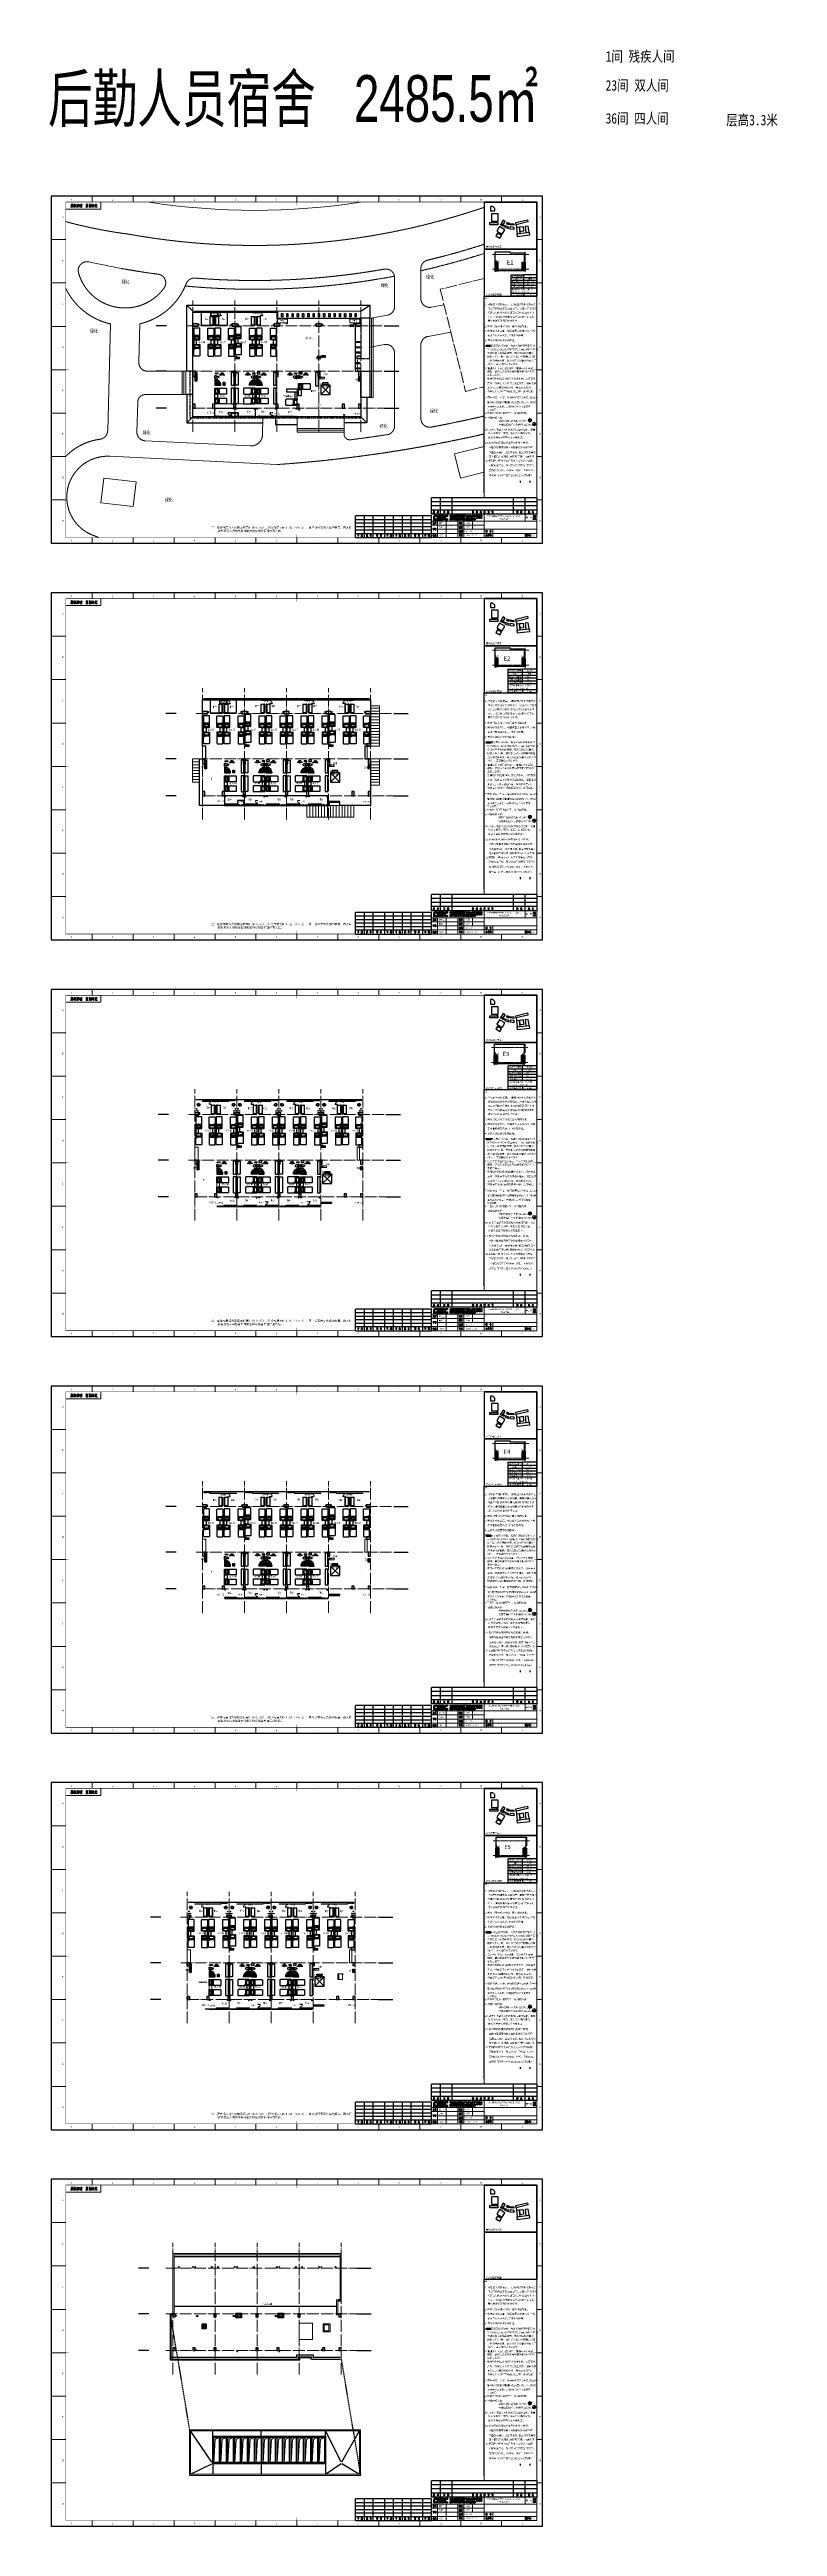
# Model space of a CAD drawing. Extents: x -76183 to 48420, y -19465 to 404409.
import ezdxf
from ezdxf.enums import TextEntityAlignment as Align

# ---------------------------------------------------------------- set-up
doc = ezdxf.new("R2010")
doc.units = 0
doc.header["$LTSCALE"] = 1000
doc.header["$MEASUREMENT"] = 0
for name, pattern in [('C-平面$0${ Tapered Dash }', [10, 4, -1, 1.5, -1, 1.5, -1]), ('DASH', [0.35, 0.25, -0.1]), ('DOTE', [2.42, 2, -0.2, 0.02, -0.2])]:
    doc.linetypes.add(name, pattern=pattern)
for name, color, linetype in [('-xhs', 6, 'Continuous'), ('-消防栓', 210, 'Continuous'), ('_wlg', 30, 'Continuous'), ('_xhs2', 90, 'Continuous'), ('_xlg', 30, 'Continuous'), ('_ybz', 22, 'Continuous'), ('_ylg', 30, 'Continuous'), ('A$0$f防火分区说明', 150, 'Continuous'), ('A-ANNO-TEXT', 7, 'Continuous'), ('AXIS', 3, 'Continuous'), ('C-天花层', 1, 'Continuous'), ('DIM_ELEV', 3, 'Continuous'), ('DIM_LEAD', 3, 'Continuous'), ('EVTR', 2, 'Continuous'), ('Facade1', 251, 'Continuous'), ('Facade2', 2, 'Continuous'), ('Facade3', 7, 'Continuous'), ('fur', 253, 'Continuous'), ('HQ1', 7, 'Continuous'), ('HQ2', 7, 'Continuous'), ('lunkuo', 6, 'Continuous'), ('PJ', 3, 'Continuous'), ('T-DESB', 3, 'Continuous'), ('U_边坡', 72, 'Continuous'), ('Version', 7, 'Continuous'), ('XG-建筑轮廓', 2, 'Continuous'), ('标高', 3, 'Continuous'), ('洁具', 253, 'Continuous'), ('砼柱', 2, 'Continuous')]:
    doc.layers.add(name, color=color, linetype=linetype)
for name, color, linetype, plot in [('201706', 1, 'Continuous', False), ('打印层', 7, 'Continuous', False), ('面积控制线', 171, 'Continuous', False)]:
    doc.layers.add(name, color=color, linetype=linetype, plot=plot)
for name, color, linetype, lineweight in [('ACS_PFG_F2', 30, 'Continuous', 50), ('COLUMN', 6, 'Continuous', 13), ('dote', 16, 'DOTE', 0), ('LVTRY', 8, 'Continuous', 5), ('PUB_DIM', 3, 'Continuous', 13), ('PUB_TEXT', 7, 'Continuous', 13), ('STAIR', 2, 'Continuous', 13), ('WALL', 254, 'Continuous', 13), ('排水', 66, 'Continuous', 13), ('看线', 5, 'Continuous', 30)]:
    doc.layers.add(name, color=color, linetype=linetype, lineweight=lineweight)
doc.layers.add('修改11.13', color=6, linetype='Continuous', lineweight=30, plot=False)
doc.layers.get('修改11.13').off()
doc.styles.add('_宋体', font='', dxfattribs={"width": 0.8})
doc.styles.add('A$0$-黑体', font='simhei.ttf', dxfattribs={"width": 0.8})
doc.styles.add('COMP', font='COMPLEX', dxfattribs={"bigfont": 'hztxt'})
doc.styles.add('HZ1', font='', dxfattribs={"width": 0.8})
doc.styles.get("Standard").update_dxf_attribs({"font": 'gbenor.shx', "bigfont": 'gbcbig.shx'})
doc.styles.add('TITLE1', font='arial.ttf', dxfattribs={"width": 0.7})
doc.styles.add('宋体', font='')
doc.styles.add('黑体', font='simhei.ttf')
doc.styles.get('_宋体').set_extended_font_data('NSimSun')
doc.styles.get('HZ1').set_extended_font_data('SimSun')
doc.styles.get('宋体').set_extended_font_data('SimSun')

# ---------------------------------------------------------------- blocks, each defined once
blk = doc.blocks.new('场地')
at = {"layer": 'dote', "ltscale": 1000}
for p, q in [((179740, -109279), (179740, -114198)), ((184240, -107722), (184240, -112849)), ((186006, -114325), (188218, -113927)), ((130626, -135467), (131135, -117178)), ((135954, -123739), (136137, -117156)), ((175689, -116181), (178506, -115674)), ((185463, -119303), (189372, -118570)), ((175689, -121137), (177963, -120710)), ((179740, -122184), (179740, -134642)), ((184240, -120778), (184240, -133359)), ((143389, -125280), (137454, -125280)), ((135623, -135634), (135763, -130627)), ((143389, -129280), (137262, -129280)), ((157131, -136092), (157167, -133063)), ((171089, -133081), (171089, -136007)), ((131011, -139833), (159557, -141248)), ((137048, -137174), (155032, -138066)), ((189993, -139402), (195071, -138140)), ((191024, -143547), (189993, -139402)), ((129463, -147795), (129942, -143551)), ((129942, -143551), (135485, -144175)), ((195071, -142541), (191024, -143547)), ((135006, -148420), (129463, -147795)), ((135485, -144175), (135006, -148420))]:
    blk.add_line(p, q, dxfattribs=at)
at = {"layer": 'dote'}
for p, q in [((195071, -109384), (187554, -111253)), ((187554, -111253), (191896, -128721)), ((191896, -128721), (195071, -127932))]:
    blk.add_line(p, q, dxfattribs=at)
at = {"layer": 'dote', "linetype": 'DOTE', "ltscale": 0.007}
for centre, radius, start, end in [((155804, 17624), 121371, 259.7723, 288.87635), ((144211, -23539), 78910, 254.73607, 262.7501)]:
    blk.add_arc(centre, radius, start, end, dxfattribs=at)
at = {"layer": 'dote', "linetype": 'Continuous'}
for centre, radius, start, end in [((155804, 17624), 115371, 260.98741, 279.01259), ((168861, 84617), 195621, 257.76371, 259.43351)]:
    blk.add_arc(centre, radius, start, end, dxfattribs=at)
at = {"layer": 'dote', "ltscale": 1000}
for centre, radius, start, end in [((155804, 17624), 128871, 282.74755, 287.74002), ((155804, 17624), 127371, 283.43224, 287.95601), ((127083, -108026), 1500, 77.76371, 195.76611), ((133587, -106190), 8259, 195.76611, 324.07923), ((155804, 17624), 127371, 259.68152, 262.535), ((139061, -110155), 1500, 324.07923, 82.535), ((155804, 17624), 128871, 264.70214, 280.69305), ((145471, -110832), 1500, 85.40135, 158.66191), ((155804, 17624), 127371, 265.40135, 280.02615), ((178240, -109279), 1500, 0, 100.02615), ((185740, -107722), 1500, 103.43224, 180), ((133587, -106190), 11259, 206.03243, 257.41876), ((133587, -106190), 11259, 283.09109, 338.66191), ((178240, -114198), 1500, 280.19861, 0), ((185740, -112849), 1500, 180, 280.19861), ((178240, -122184), 1500, 0, 100.62396), ((185740, -120778), 1500, 100.62396, 180), ((137454, -123780), 1500, 178.40628, 270), ((137085, -130591), 1323, 82.29297, 181.56508), ((129127, -135426), 1500, 277.3682, 358.40628), ((137123, -135676), 1500, 178.40628, 267.16294), ((178240, -134642), 1500, 278.7473, 0), ((185740, -133359), 1500, 180, 280.66758), ((143712, 89758), 228541, 280.66758, 282.98658), ((130593, -146769), 9938, 97.3682, 135.78576), ((130626, -146818), 6996, 86.84717, 250.2402), ((155131, -136068), 2000, 267.16294, 359.3137), ((143533, 90643), 232444, 273.95291, 282.81018), ((172089, -136007), 1000, 180, 277.16396), ((143712, 89758), 228541, 277.16396, 278.7473), ((155435, -88843), 70045, 247.17321, 247.8586)]:
    blk.add_arc(centre, radius, start, end, dxfattribs=at)
at = {"layer": 'dote', "ltscale": 1000, "char_height": 600, "attachment_point": 1, "style": '_宋体'}
for insert in [(133005, -109665), (177386, -110281), (185137, -108843), (127598, -118088), (136612, -135483), (177188, -134375), (185788, -131769), (140406, -146964)]:
    blk.add_mtext_dynamic_manual_height_columns('绿化', width=3405.5, gutter_width=1750, heights=[0], dxfattribs=dict(at, insert=insert))
blk = doc.blocks.new('4#轴网')
at = {"layer": 'AXIS'}
for p, q in [((861462, -186736), (859694, -186736)), ((898726, -186736), (901205, -186736)), ((861462, -194536), (859694, -194536)), ((898726, -194536), (901205, -194536)), ((861462, -200836), (859694, -200836)), ((898726, -200836), (901205, -200836))]:
    blk.add_line(p, q, dxfattribs=at)
at = {"layer": 'dote'}
for p, q in [((865954, -204910), (865954, -182420)), ((873154, -204910), (873154, -182420)), ((880354, -204910), (880354, -182420)), ((887554, -204910), (887554, -182420)), ((894754, -204910), (894754, -182420)), ((864864, -186736), (899456, -186736)), ((864876, -194536), (899468, -194536)), ((866017, -200836), (900609, -200836))]:
    blk.add_line(p, q, dxfattribs=at)
blk = doc.blocks.new('$plan$00002826')
at = {"layer": '洁具'}
for p, q in [((-260, -140), (-260, 140)), ((-200, 170), (-200, -170))]:
    blk.add_line(p, q, dxfattribs=at)
blk.add_lwpolyline([(-650, 92, 0.5378722), (-650, -92, 0.1499469), (-430, -170), (-200, -170), (-200, -220, 0.4142136), (-170, -250), (-30, -250, 0.4142136), (0, -220), (0, 220, 0.4142136), (-30, 250), (-170, 250, 0.4142136), (-200, 220), (-200, 170), (-430, 170, 0.1499469)], format="xyb", close=True, dxfattribs=at)
for centre, start, end in [((-413, -227), 67.45048, 91.47253), ((-413, 227), 268.63393, 292.54952)]:
    blk.add_arc(centre, 398, start, end, dxfattribs=at)
blk = doc.blocks.new('$plan$00003687')
at = {"layer": '洁具'}
for p, q in [((-13, -53, 0), (-112, -53, 0)), ((-67, -99, 0), (-67, -21, 0)), ((-13, -31, 0), (23, -31, 0)), ((-3, -137, 0), (-13, -31, 0)), ((15, -137, 0), (23, -31, 0)), ((23, -53, 0), (122, -53, 0)), ((77, -99, 0), (77, -21, 0))]:
    blk.add_line(p, q, dxfattribs=at)
for centre, radius in [((-66, -53, 0), 24.8), ((-66, -53, 0), 17.7), ((4, -172, 0), 9.97), ((75, -53, 0), 24.8), ((75, -53, 0), 17.7)]:
    blk.add_circle(centre, radius, dxfattribs=at)
blk.add_arc((6, -137, 0), 9.13, 180.03165, 0.03165, dxfattribs=at)
blk.add_ellipse((0, -190, 0), major_axis=(-246, 0), ratio=0.7706135, dxfattribs=at)
at = {"layer": '洁具', "extrusion": (0, 0, -1)}
blk.add_ellipse((1, -221, 0), major_axis=(-201, 0), ratio=0.6612022, start_param=1.6599398, end_param=7.8128155, dxfattribs=at)
blk = doc.blocks.new('$plan$00002358')
at = {"layer": 'fur'}
for p, q in [((0, -853), (310, -593)), ((78, -52), (922, -52)), ((117, -104), (117, -467)), ((883, -104), (117, -104)), ((117, -467), (883, -467)), ((1000, -701), (182, -701)), ((1000, -519), (449, -519)), ((883, -467), (883, -104))]:
    blk.add_line(p, q, dxfattribs=at)
blk.add_lwpolyline([(78, -52), (0, -52), (0, 0), (1000, 0), (1000, -52), (922, -52, -0.4142136), (1000, -130), (1000, -1922, -0.4142136), (922, -2000), (78, -2000, -0.4142136), (0, -1922), (0, -130, -0.4142136)], format="xyb", close=True, dxfattribs=at)
for centre, radius, start, end in [((622, -1556), 1057, 103.3928, 126.02023), ((-506, -286), 649, 343.73979, 16.26021), ((511, -831), 312, 90, 130.10593), ((449, -831), 312, 90, 103.3928), ((1506, -286), 649, 163.73979, 196.26021)]:
    blk.add_arc(centre, radius, start, end, dxfattribs=at)
blk = doc.blocks.new('消火栓')
at = {"layer": '-xhs'}
h = blk.add_hatch(dxfattribs=at)
h.set_pattern_fill('ANSI31', color=256, scale=100, angle=360, style=0)
h.set_pattern_definition([(45, (-2316656.091, 30690.935), (-8.838834765, 8.838834765), [])])
h.paths.add_polyline_path([(693, -238), (693, 2), (-7, 2)])
for p, q in [((-7, 2), (693, -238)), ((-7, 2), (-7, -238)), ((-7, 2), (693, 2)), ((693, -238), (693, 2)), ((-7, -238), (693, -238))]:
    blk.add_line(p, q, dxfattribs=at)
blk = doc.blocks.new('wlg')
at = {"layer": '_wlg'}
blk.add_circle((0, 0), 75, dxfattribs=at)
blk = doc.blocks.new('11')
at = {"layer": 'LVTRY'}
for p, q in [((151097, 326751), (151097, 328251)), ((151787, 328251), (151097, 328251)), ((151787, 326751), (151097, 326751)), ((151157, 326811), (151157, 328191)), ((151727, 328191), (151157, 328191)), ((151727, 326811), (151157, 326811)), ((151627, 326811), (151627, 328191)), ((151727, 326811), (151727, 328191)), ((151787, 328251), (151787, 326751))]:
    blk.add_line(p, q, dxfattribs=at)
blk = doc.blocks.new('GEDI_WK_A1')
at = {"color": 3}
for p, q in [((0, 584), (0, 594)), ((70.1, 584), (70.1, 594)), ((140.2, 584), (140.2, 594)), ((210.2, 584), (210.2, 594)), ((280.3, 584), (280.3, 594)), ((350.4, 584), (350.4, 594)), ((420.5, 584), (420.5, 594)), ((490.6, 584), (490.6, 594)), ((560.7, 584), (560.7, 594)), ((630.8, 584), (630.8, 594)), ((700.8, 584), (700.8, 594)), ((770.9, 584), (770.9, 594)), ((25, 572), (85, 572)), ((85, 572), (85, 584)), ((25, 519.8), (0, 519.8)), ((831, 519.8), (841, 519.8)), ((25, 445.5), (0, 445.5)), ((831, 445.5), (841, 445.5)), ((25, 371.2), (0, 371.2)), ((831, 371.2), (841, 371.2)), ((25, 297), (0, 297)), ((831, 297), (841, 297)), ((25, 222.8), (0, 222.8)), ((831, 222.8), (841, 222.8)), ((25, 148.5), (0, 148.5)), ((831, 148.5), (841, 148.5)), ((25, 74.2), (0, 74.2)), ((831, 74.2), (841, 74.2)), ((0, 0), (0, 10)), ((25, 0), (0, 0)), ((70.1, 0), (70.1, 10)), ((140.2, 0), (140.2, 10)), ((210.2, 0), (210.2, 10)), ((280.3, 0), (280.3, 10)), ((350.4, 0), (350.4, 10)), ((420.5, 0), (420.5, 10)), ((490.6, 0), (490.6, 10)), ((560.7, 0), (560.7, 10)), ((630.8, 0), (630.8, 10)), ((700.8, 0), (700.8, 10)), ((770.9, 0), (770.9, 10)), ((831, 0), (841, 0))]:
    blk.add_line(p, q, dxfattribs=at)
for points, const_width in [([(0, 0), (841, 0), (841, 594), (0, 594)], 0.1), ([(25, 10), (831, 10), (831, 584), (25, 584)], 1)]:
    blk.add_lwpolyline(points, close=True, dxfattribs=dict(at, const_width=const_width))
at = {"color": 3, "const_width": 0.5}
for points in [[(420.5, 579), (420.5, 594)], [(30, 297), (0, 297)], [(826, 297), (841, 297)], [(420.5, 0), (420.5, 15)]]:
    blk.add_lwpolyline(points, dxfattribs=at)
at = {"color": 3}
for s, p in [('A', (20, 556.9)), ('A', (837, 556.9)), ('B', (20, 482.6)), ('B', (837, 482.6)), ('C', (20, 408.4)), ('C', (837, 408.4)), ('D', (20, 334.1)), ('D', (837, 334.1)), ('E', (20, 259.9)), ('E', (837, 259.9)), ('F', (20, 185.6)), ('F', (837, 185.6)), ('G', (20, 111.4)), ('G', (837, 111.4)), ('H', (20, 37.1)), ('H', (837, 37.1))]:
    blk.add_text(s, height=3, dxfattribs=at).set_placement(p, align=Align.CENTER)
for s, p in [('1', (35, 588)), ('2', (105.1, 588)), ('3', (175.2, 588)), ('4', (245.3, 588)), ('5', (315.4, 588)), ('6', (385.5, 588)), ('7', (455.5, 588)), ('8', (525.6, 588)), ('9', (595.7, 588)), ('10', (665.8, 588)), ('11', (735.9, 588)), ('12', (806, 588)), ('1', (35, 5)), ('2', (105.1, 5)), ('3', (175.2, 5)), ('4', (245.3, 5)), ('5', (315.4, 5)), ('6', (385.5, 5)), ('7', (455.5, 5)), ('8', (525.6, 5)), ('9', (595.7, 5)), ('10', (665.8, 5)), ('11', (735.9, 5)), ('12', (806, 5))]:
    blk.add_text(s, height=3, dxfattribs=at).set_placement(p, align=Align.MIDDLE)
blk = doc.blocks.new('GEDI_Copyright_2012')
at = {"color": 7, "lineweight": 0}
for points in [[(9, -3.4), (9.1, -3.8), (9.1, -5), (9.1, -5.9), (9, -6.7), (8.9, -7.3), (8.7, -8), (8.5, -8.5), (8.2, -8.9)], [(9.1, -6.4), (10, -6.3), (9.9, -6.1), (9.9, -8.4), (9.9, -8.1), (9.9, -7.7)], [(9.2, -5.5), (10.4, -5.3)], [(10.8, -3.5), (10.9, -4), (10.9, -4.7), (10.8, -5.5), (10.7, -6.3), (10.6, -7), (10.5, -7.7), (10.3, -8.2), (10.1, -8.7), (9.8, -9.1)], [(9.9, -3.1), (10, -3.4), (10, -5.3)], [(11.2, -5.4), (12.6, -5.1), (12.5, -4.9), (12.3, -5.6), (12, -6.4), (11.7, -7), (11.5, -7.6), (11, -8.2), (10.6, -8.7), (10.3, -9)], [(12.4, -3.2), (12.3, -3.4), (11.5, -3.9), (11, -4.1)], [(11.2, -6.1), (12.3, -8.6), (13.1, -8.7), (12.4, -8.6), (12.2, -8.3)], [(14.7, -4.9), (14.4, -5.7), (14.1, -6.4), (13.7, -7.1), (13.4, -7.6), (13.4, -7.8)], [(13.6, -5.1), (15.4, -4.7)], [(14.6, -3.1), (14.8, -3.4), (14.8, -3.3), (14.7, -9.1), (14.7, -8.7), (14.7, -8.1)], [(14.7, -5.6), (15.3, -6), (15.4, -6.3)], [(15.7, -4.5), (17.5, -4.2), (17.4, -4), (17.3, -4.7), (17.1, -5.4), (16.9, -5.9), (16.8, -6.4), (16.5, -6.9), (16.2, -7.5), (15.9, -8), (15.6, -8.4), (15.3, -8.7), (15, -9)], [(15.6, -5.2), (15.9, -5.3), (17.4, -8.7), (18.2, -8.8), (17.4, -8.6), (17.1, -8.1)], [(20.7, -3.4), (20.5, -3.5), (19.4, -4.1), (19.3, -3.7), (19.4, -4.1), (19.4, -5.4), (19.4, -6.2), (19.3, -6.8), (19.2, -7.3), (19.1, -7.8), (18.9, -8.3), (18.7, -8.7), (18.5, -9)], [(19.5, -6.4), (19.6, -6.3), (20.5, -6.2), (20.4, -6.2), (20.5, -4.7), (20.6, -4.9), (19.4, -5.1)], [(22.7, -3.6), (22, -4), (21.3, -4.1), (21.3, -3.7), (21.3, -4.3), (21.3, -4.9), (21.3, -5.6), (21.2, -6.1), (21.1, -6.6), (21.1, -7.2), (20.9, -7.6), (20.7, -7.9), (20.5, -8.2), (20.3, -8.5), (20.1, -8.8), (19.9, -9)], [(21.3, -5.5), (23.2, -5.2), (23.1, -5.2), (22.9, -5.3)], [(22.3, -5.4), (22.3, -9.1), (22.2, -8.9), (22.3, -8.5)], [(26.3, -3), (26.3, -3.2), (26, -4.1), (25.8, -4.7), (25.5, -5.1), (25, -5.8), (24.4, -6.6), (23.9, -7.1), (23.6, -7.4)], [(24, -4.8), (28.4, -4.4), (28.1, -4.3)], [(25.3, -5.5), (25.4, -5.7), (25.4, -9), (25.4, -9.3), (25.3, -9), (25.4, -8.7)], [(25.4, -5.7), (27.4, -5.5), (27.4, -5.4), (27.5, -5.5), (27.4, -5.6), (27.4, -9.1), (27.3, -9.3), (26.7, -8.6), (27.3, -9.2)], [(27, -6.6), (25.5, -6.7)], [(25.5, -7.7), (27, -7.5)], [(28.1, -4.3), (27.8, -4.5)], [(35.5, -3), (35.5, -3.2), (35, -4.2), (34.5, -4.8), (34.3, -5.2), (34.1, -5.5)], [(35.7, -6.4), (35.7, -6.5), (35, -7.4), (34.6, -7.8), (34.3, -8)], [(35.6, -6.9), (35.7, -7), (37.3, -6.7), (37.2, -6.5), (36.8, -7.3), (36.5, -7.7), (36.2, -8), (35.7, -8.4), (35.3, -8.7), (34.8, -9), (34.3, -9.2)], [(35.1, -4.1), (36.3, -3.9), (37.9, -3.7), (37.7, -3.6), (37.5, -3.7)], [(35.2, -4.4), (35.3, -4.7), (35.3, -5.6), (35.3, -6.4), (35.3, -6.2), (37.2, -5.9), (37.1, -5.9), (37.1, -4.2), (37.3, -4.4), (35.3, -4.7)], [(36.6, -5.3), (35.4, -5.5)], [(35.5, -7.4), (35.6, -7.4), (37.6, -9), (38.3, -8.9), (37.6, -8.9), (37.3, -8.8)], [(39.3, -5.6), (42.1, -5.3), (42, -5.3), (41.9, -5.3), (41.7, -5.4)], [(40.1, -3.6), (40.2, -3.9), (39.8, -4.9), (39.7, -5.2)], [(39.9, -6.1), (40, -6.7), (40, -6.8), (40, -8.3), (40, -8), (40, -7.7)], [(40, -6.6), (41.9, -6.3), (41.8, -6.1), (41.7, -6.5), (41.7, -7.2), (41.6, -7.6), (41.6, -7.9), (41.4, -8.1), (41.1, -7.6), (41.5, -8)], [(40.1, -4.5), (41.7, -4.3)], [(40.8, -3), (40.8, -3.3), (40.8, -9.2), (40.7, -8.9), (40.8, -8.5)], [(42.3, -4.3), (42.4, -4.6), (42.4, -7.3), (42.3, -6.8), (42.4, -6.5)], [(43.1, -3.1), (43.2, -3.4), (43.1, -8.2), (43.1, -8.5), (43.1, -8.8), (43.1, -8.9), (43, -9), (42.4, -8.2), (43.1, -8.9)], [(47.4, -3.5), (47.4, -4), (47.2, -4.7), (47, -5.3), (46.7, -5.9), (46.5, -6.5), (46.2, -6.9), (45.9, -7.4), (45.5, -7.8), (45.1, -8.1), (44.7, -8.5), (44.2, -8.7)], [(44.7, -5.4), (44.6, -5.9), (44.5, -6.5), (44.4, -6.8), (44.2, -7)], [(45.3, -4.9), (45.4, -5.6), (45.6, -6.2), (45.8, -6.7), (46, -7.2), (46.2, -7.6), (46.6, -7.9), (47, -8.3), (47.5, -8.4), (47.8, -8.5), (47.9, -8.5), (47.7, -7.8), (47.6, -7.1), (47.8, -8.5)], [(45.8, -3.5), (46.1, -3.9), (46.2, -4.3), (46.3, -4.5), (46.3, -4.6)], [(47.6, -5.4), (48.1, -5.9), (48.4, -6.3), (48.5, -6.6)], [(51.2, -5.5), (51.2, -5.8), (51.1, -6.6), (51, -7), (50.8, -7.4), (50.7, -7.8), (50.5, -8.1), (50.3, -8.4), (50.1, -8.7), (49.8, -8.9), (49.4, -9.2)], [(50.9, -4.7), (50.8, -5), (50.4, -5.4), (50.1, -5.8), (49.8, -6), (49.6, -6.2)], [(50.1, -4), (50, -4.3), (49.9, -4.6), (49.9, -4.8), (49.8, -5), (49.7, -5), (50, -4.4), (53.3, -4.1), (53.2, -4), (52.8, -4.8)], [(50, -6.7), (52.2, -6.4), (52.1, -6.3), (52, -6.6), (51.9, -8.2), (52, -8.6), (52.1, -8.8), (52.2, -8.9), (52.4, -8.9), (52.6, -8.9), (53.2, -8.9), (53.4, -8.8), (53.5, -8.7), (53.4, -7.7), (53.4, -8.8)], [(51.2, -3), (51.5, -3.6), (51.5, -3.9)], [(51.8, -4.8), (52.3, -5.1), (52.7, -5.4), (52.8, -5.7), (52.9, -5.9)]]:
    blk.add_lwpolyline(points, dxfattribs=at)
blk = doc.blocks.new('LOGO_CEEC_2014')
at = {"true_color": 0x0068b6}
h = blk.add_hatch(color=152, dxfattribs=at)
h.dxf.hatch_style = 2
edge = h.paths.add_edge_path()
edge.add_spline(control_points=[(3.2, 8.1), (3.2, 8.1), (3.2, 8.1), (5.3, 10), (5.3, 10), (5.4, 10.1), (5.4, 10.1), (5.5, 10.1), (5.5, 10.1), (8.7, 10.1), (8.7, 10.1), (9, 10.1), (9, 10), (9, 9.9), (9, 9.9), (9, 8.1), (9, 8.1), (9, 8), (8.9, 8), (8.8, 8), (8.8, 8), (3.3, 8), (3.3, 8), (3.2, 8), (3.2, 8.1), (3.2, 8.1), (3.2, 8.1)], knot_values=[0, 0, 0, 0, 0.005, 0.01, 1, 1, 1, 2, 2, 2, 3, 3, 3, 4, 4, 4, 5, 5, 5, 6, 6, 6, 7, 7, 7, 8, 8, 8, 8], degree=3, periodic=0)
h = blk.add_hatch(color=152, dxfattribs=at)
h.dxf.hatch_style = 2
edge = h.paths.add_edge_path()
edge.add_spline(control_points=[(3.4, 2), (3.4, 2), (3.4, 2), (5.2, 3.9), (5.2, 3.9), (5.3, 4), (5.4, 4.1), (5.4, 4.2), (5.4, 4.2), (5.4, 7.5), (5.4, 7.5), (5.4, 7.8), (5.2, 7.8), (5.1, 7.8), (5.1, 7.8), (3.4, 7.8), (3.4, 7.8), (3.3, 7.8), (3.2, 7.7), (3.2, 7.7), (3.2, 7.7), (3.2, 2), (3.2, 2), (3.2, 2), (3.3, 2), (3.4, 2), (3.4, 2)], knot_values=[0, 0, 0, 0, 0.005, 0.01, 1, 1, 1, 2, 2, 2, 3, 3, 3, 4, 4, 4, 5, 5, 5, 6, 6, 6, 7, 7, 7, 8, 8, 8, 8], degree=3, periodic=0)
h = blk.add_hatch(color=152, dxfattribs=at)
h.dxf.hatch_style = 2
edge = h.paths.add_edge_path()
edge.add_spline(control_points=[(3.6, 2), (3.6, 2), (3.6, 2), (5.4, 3.9), (5.4, 3.9), (5.5, 4), (5.6, 4), (5.7, 4), (5.7, 4), (8.8, 4), (8.8, 4), (9, 4), (9, 3.9), (9, 3.8), (9, 3.8), (9, 2.2), (9, 2.2), (9, 1.9), (8.8, 1.9), (8.7, 1.9), (8.7, 1.9), (3.6, 1.9), (3.6, 1.9), (3.6, 1.9), (3.5, 2), (3.6, 2), (3.6, 2)], knot_values=[0, 0, 0, 0, 0.005, 0.01, 1, 1, 1, 2, 2, 2, 3, 3, 3, 4, 4, 4, 5, 5, 5, 6, 6, 6, 7, 7, 7, 8, 8, 8, 8], degree=3, periodic=0)
h = blk.add_hatch(color=152, dxfattribs=at)
h.dxf.hatch_style = 2
edge = h.paths.add_edge_path()
edge.add_spline(control_points=[(9.5, 8.1), (9.5, 8.1), (9.5, 8.1), (11.5, 10), (11.5, 10), (11.6, 10.1), (11.7, 10.1), (11.8, 10.1), (11.8, 10.1), (14.8, 10.1), (14.8, 10.1), (15.1, 10.1), (15.1, 10), (15.1, 9.9), (15.1, 9.9), (15.1, 8.1), (15.1, 8.1), (15.1, 8), (15.1, 8), (15, 8), (15, 8), (9.5, 8), (9.5, 8), (9.5, 8), (9.4, 8.1), (9.5, 8.1), (9.5, 8.1)], knot_values=[0, 0, 0, 0, 0.005, 0.01, 1, 1, 1, 2, 2, 2, 3, 3, 3, 4, 4, 4, 5, 5, 5, 6, 6, 6, 7, 7, 7, 8, 8, 8, 8], degree=3, periodic=0)
h = blk.add_hatch(color=152, dxfattribs=at)
h.dxf.hatch_style = 2
edge = h.paths.add_edge_path()
edge.add_spline(control_points=[(9.6, 2), (9.6, 2), (9.6, 2), (11.5, 3.9), (11.5, 3.9), (11.6, 4), (11.6, 4.1), (11.6, 4.2), (11.6, 4.2), (11.6, 7.5), (11.6, 7.5), (11.6, 7.8), (11.5, 7.8), (11.3, 7.8), (11.3, 7.8), (9.6, 7.8), (9.6, 7.8), (9.5, 7.8), (9.4, 7.7), (9.4, 7.7), (9.4, 7.7), (9.4, 2), (9.4, 2), (9.4, 2), (9.5, 2), (9.6, 2), (9.6, 2)], knot_values=[0, 0, 0, 0, 0.005, 0.01, 1, 1, 1, 2, 2, 2, 3, 3, 3, 4, 4, 4, 5, 5, 5, 6, 6, 6, 7, 7, 7, 8, 8, 8, 8], degree=3, periodic=0)
h = blk.add_hatch(color=152, dxfattribs=at)
h.dxf.hatch_style = 2
edge = h.paths.add_edge_path()
edge.add_spline(control_points=[(9.8, 2), (9.8, 2), (9.8, 2), (11.7, 3.9), (11.7, 3.9), (11.8, 4), (11.9, 4), (12, 4), (12, 4), (14.9, 4), (14.9, 4), (15.1, 4), (15.1, 3.9), (15.1, 3.8), (15.1, 3.8), (15.1, 2.2), (15.1, 2.2), (15.1, 1.9), (15, 1.9), (14.8, 1.9), (14.8, 1.9), (9.8, 1.9), (9.8, 1.9), (9.8, 1.9), (9.7, 2), (9.8, 2), (9.8, 2)], knot_values=[0, 0, 0, 0, 0.005, 0.01, 1, 1, 1, 2, 2, 2, 3, 3, 3, 4, 4, 4, 5, 5, 5, 6, 6, 6, 7, 7, 7, 8, 8, 8, 8], degree=3, periodic=0)
h = blk.add_hatch(color=152, dxfattribs=at)
h.dxf.hatch_style = 2
edge = h.paths.add_edge_path()
edge.add_spline(control_points=[(12.5, 5.2), (12.5, 5.2), (12.5, 5.2), (12.5, 6.8), (12.5, 6.8), (12.5, 7), (12.6, 7.1), (12.7, 7.1), (12.7, 7.1), (14.9, 7.1), (14.9, 7.1), (15, 7.1), (15.1, 7), (15.1, 6.8), (15.1, 6.8), (15.1, 5.2), (15.1, 5.2), (15.1, 5), (15, 4.9), (14.9, 4.9), (14.9, 4.9), (12.7, 4.9), (12.7, 4.9), (12.6, 4.9), (12.5, 5), (12.5, 5.2), (12.5, 5.2)], knot_values=[0, 0, 0, 0, 0.005, 0.01, 1, 1, 1, 2, 2, 2, 3, 3, 3, 4, 4, 4, 5, 5, 5, 6, 6, 6, 7, 7, 7, 8, 8, 8, 8], degree=3, periodic=0)
at = {"true_color": 0xe50011}
h = blk.add_hatch(color=12, dxfattribs=at)
h.dxf.hatch_style = 2
edge = h.paths.add_edge_path()
edge.add_spline(control_points=[(21.4, 10), (21.4, 10), (21.4, 10), (19.5, 8.1), (19.5, 8.1), (19.4, 8), (19.3, 8), (19.2, 8), (19.2, 8), (16.2, 8), (16.2, 8), (16, 8), (16, 8.1), (16, 8.2), (16, 8.2), (16, 9.8), (16, 9.8), (16, 10.1), (16.2, 10.1), (16.3, 10.1), (16.3, 10.1), (21.3, 10.1), (21.3, 10.1), (21.4, 10.1), (21.4, 10), (21.4, 10), (21.4, 10)], knot_values=[0, 0, 0, 0, 0.005, 0.01, 1, 1, 1, 2, 2, 2, 3, 3, 3, 4, 4, 4, 5, 5, 5, 6, 6, 6, 7, 7, 7, 8, 8, 8, 8], degree=3, periodic=0)
h = blk.add_hatch(color=12, dxfattribs=at)
h.dxf.hatch_style = 2
edge = h.paths.add_edge_path()
edge.add_spline(control_points=[(16, 5.2), (16, 5.2), (16, 5.2), (16, 6.8), (16, 6.8), (16, 7), (16.2, 7.1), (16.3, 7.1), (16.3, 7.1), (18.4, 7.1), (18.4, 7.1), (18.6, 7.1), (18.7, 7), (18.7, 6.8), (18.7, 6.8), (18.7, 5.2), (18.7, 5.2), (18.7, 5), (18.6, 4.9), (18.4, 4.9), (18.4, 4.9), (16.3, 4.9), (16.3, 4.9), (16.2, 4.9), (16, 5), (16, 5.2), (16, 5.2)], knot_values=[0, 0, 0, 0, 0.005, 0.01, 1, 1, 1, 2, 2, 2, 3, 3, 3, 4, 4, 4, 5, 5, 5, 6, 6, 6, 7, 7, 7, 8, 8, 8, 8], degree=3, periodic=0)
h = blk.add_hatch(color=12, dxfattribs=at)
h.dxf.hatch_style = 2
edge = h.paths.add_edge_path()
edge.add_spline(control_points=[(21.7, 3.9), (21.7, 3.9), (21.7, 3.9), (19.7, 2), (19.7, 2), (19.6, 1.9), (19.5, 1.9), (19.4, 1.9), (19.4, 1.9), (16.3, 1.9), (16.3, 1.9), (16.1, 1.9), (16, 2), (16, 2.1), (16, 2.1), (16, 3.9), (16, 3.9), (16, 4), (16.1, 4), (16.2, 4), (16.2, 4), (21.7, 4), (21.7, 4), (21.7, 4), (21.8, 3.9), (21.7, 3.9), (21.7, 3.9)], knot_values=[0, 0, 0, 0, 0.005, 0.01, 1, 1, 1, 2, 2, 2, 3, 3, 3, 4, 4, 4, 5, 5, 5, 6, 6, 6, 7, 7, 7, 8, 8, 8, 8], degree=3, periodic=0)
h = blk.add_hatch(color=12, dxfattribs=at)
h.dxf.hatch_style = 2
edge = h.paths.add_edge_path()
edge.add_spline(control_points=[(21.6, 10), (21.6, 10), (21.6, 10), (19.7, 8.1), (19.7, 8.1), (19.6, 8), (19.6, 7.9), (19.6, 7.8), (19.6, 7.8), (19.6, 4.5), (19.6, 4.5), (19.6, 4.2), (19.7, 4.2), (19.8, 4.2), (19.8, 4.2), (21.6, 4.2), (21.6, 4.2), (21.7, 4.2), (21.7, 4.3), (21.7, 4.3), (21.7, 4.3), (21.7, 10), (21.7, 10), (21.7, 10), (21.6, 10), (21.6, 10), (21.6, 10)], knot_values=[0, 0, 0, 0, 0.005, 0.01, 1, 1, 1, 2, 2, 2, 3, 3, 3, 4, 4, 4, 5, 5, 5, 6, 6, 6, 7, 7, 7, 8, 8, 8, 8], degree=3, periodic=0)
at = {"true_color": 0x0068b6}
h = blk.add_hatch(color=152, dxfattribs=at)
h.dxf.hatch_style = 2
edge = h.paths.add_edge_path()
edge.add_spline(control_points=[(22.2, 8.1), (22.2, 8.1), (22.2, 8.1), (24.2, 10), (24.2, 10), (24.3, 10.1), (24.4, 10.1), (24.5, 10.1), (24.5, 10.1), (27.7, 10.1), (27.7, 10.1), (28, 10.1), (28, 10), (28, 9.9), (28, 9.9), (28, 8.1), (28, 8.1), (28, 8), (27.9, 8), (27.8, 8), (27.8, 8), (22.3, 8), (22.3, 8), (22.2, 8), (22.2, 8.1), (22.2, 8.1), (22.2, 8.1)], knot_values=[0, 0, 0, 0, 0.005, 0.01, 1, 1, 1, 2, 2, 2, 3, 3, 3, 4, 4, 4, 5, 5, 5, 6, 6, 6, 7, 7, 7, 8, 8, 8, 8], degree=3, periodic=0)
h = blk.add_hatch(color=152, dxfattribs=at)
h.dxf.hatch_style = 2
edge = h.paths.add_edge_path()
edge.add_spline(control_points=[(22.3, 2), (22.3, 2), (22.3, 2), (24.2, 3.9), (24.2, 3.9), (24.3, 4), (24.4, 4.1), (24.4, 4.2), (24.4, 4.2), (24.4, 7.5), (24.4, 7.5), (24.4, 7.8), (24.2, 7.8), (24.1, 7.8), (24.1, 7.8), (22.3, 7.8), (22.3, 7.8), (22.3, 7.8), (22.2, 7.7), (22.2, 7.7), (22.2, 7.7), (22.2, 2), (22.2, 2), (22.2, 2), (22.3, 2), (22.3, 2), (22.3, 2)], knot_values=[0, 0, 0, 0, 0.005, 0.01, 1, 1, 1, 2, 2, 2, 3, 3, 3, 4, 4, 4, 5, 5, 5, 6, 6, 6, 7, 7, 7, 8, 8, 8, 8], degree=3, periodic=0)
h = blk.add_hatch(color=152, dxfattribs=at)
h.dxf.hatch_style = 2
edge = h.paths.add_edge_path()
edge.add_spline(control_points=[(22.6, 2), (22.6, 2), (22.6, 2), (24.4, 3.9), (24.4, 3.9), (24.5, 4), (24.6, 4), (24.7, 4), (24.7, 4), (27.8, 4), (27.8, 4), (28, 4), (28, 3.9), (28, 3.8), (28, 3.8), (28, 2.2), (28, 2.2), (28, 1.9), (27.8, 1.9), (27.7, 1.9), (27.7, 1.9), (22.6, 1.9), (22.6, 1.9), (22.5, 1.9), (22.5, 2), (22.6, 2), (22.6, 2)], knot_values=[0, 0, 0, 0, 0.005, 0.01, 1, 1, 1, 2, 2, 2, 3, 3, 3, 4, 4, 4, 5, 5, 5, 6, 6, 6, 7, 7, 7, 8, 8, 8, 8], degree=3, periodic=0)
h = blk.add_hatch(color=256)
h.paths.add_polyline_path([(33.3, 9.1), (32.7, 9.1), (32.7, 8.6), (33.3, 8.6)], flags=16)
h.paths.add_polyline_path([(31.7, 8.6), (32.3, 8.6), (32.3, 9.1), (31.7, 9.1)], flags=16)
edge = h.paths.add_edge_path()
edge.add_spline(control_points=[(31.3, 9.5), (31.3, 9.5), (32.3, 9.5), (32.3, 9.5), (32.3, 9.5), (32.3, 10.1), (32.3, 10.1), (32.5, 10.1), (32.7, 10.1), (32.7, 10.1), (32.7, 10.1), (32.8, 10.1), (32.8, 10), (32.8, 10), (32.8, 10), (32.8, 10), (32.7, 9.9), (32.7, 9.9), (32.7, 9.8), (32.7, 9.8), (32.7, 9.5), (32.7, 9.5), (32.7, 9.5), (33.8, 9.5), (33.8, 9.5), (33.8, 9.5), (33.8, 8.1), (33.8, 8.1), (33.8, 8.1), (33.3, 8.1), (33.3, 8.1), (33.3, 8.1), (33.3, 8.2), (33.3, 8.2), (33.3, 8.2), (32.7, 8.2), (32.7, 8.2), (32.7, 8.2), (32.7, 7.2), (32.7, 7.2), (32.7, 7.2), (32.3, 7.2), (32.3, 7.2), (32.3, 7.2), (32.3, 8.2), (32.3, 8.2), (32.3, 8.2), (31.7, 8.2), (31.7, 8.2), (31.7, 8.2), (31.7, 8), (31.7, 8), (31.7, 8), (31.3, 8), (31.3, 8), (31.3, 8), (31.3, 9.5), (31.3, 9.5)], knot_values=[0, 0, 0, 0, 1, 1, 1, 2, 2, 2, 3, 3, 3, 4, 4, 4, 5, 5, 5, 6, 6, 6, 7, 7, 7, 8, 8, 8, 9, 9, 9, 10, 10, 10, 11, 11, 11, 12, 12, 12, 13, 13, 13, 14, 14, 14, 15, 15, 15, 16, 16, 16, 17, 17, 17, 18, 18, 18, 19, 19, 19, 19], degree=3, periodic=0)
h = blk.add_hatch(color=256)
edge = h.paths.add_edge_path()
edge.add_spline(control_points=[(45.6, 4.8), (45.6, 4.8), (45.6, 5.1), (45.6, 5.1), (45.6, 5.1), (46.2, 5.1), (46.2, 5.1), (46.2, 5.1), (46.2, 4.3), (46.2, 4.3), (46.1, 4.3), (46, 4.3), (45.9, 4.3), (45.8, 4.2), (45.7, 4.2), (45.5, 4.2), (45, 4.3), (44.7, 4.5), (44.7, 5), (44.7, 5.5), (45, 5.8), (45.5, 5.8), (46, 5.8), (46.3, 5.7), (46.3, 5.3), (46.3, 5.3), (45.9, 5.3), (45.9, 5.3), (45.9, 5.5), (45.8, 5.6), (45.6, 5.6), (45.3, 5.6), (45.1, 5.4), (45.1, 5), (45.1, 4.7), (45.3, 4.5), (45.6, 4.5), (45.7, 4.5), (45.8, 4.5), (45.9, 4.5), (45.9, 4.5), (45.9, 4.5), (45.9, 4.5), (45.9, 4.5), (45.9, 4.8), (45.9, 4.8), (45.9, 4.8), (45.6, 4.8), (45.6, 4.8)], knot_values=[0, 0, 0, 0, 1, 1, 1, 2, 2, 2, 3, 3, 3, 4, 4, 4, 5, 5, 5, 6, 6, 6, 7, 7, 7, 8, 8, 8, 9, 9, 9, 10, 10, 10, 11, 11, 11, 12, 12, 12, 13, 13, 13, 14, 14, 14, 15, 15, 15, 16, 16, 16, 16], degree=3, periodic=0)
h.paths.add_polyline_path([(44.1, 4.3), (43.4, 5.5), (43.4, 5.5), (43.4, 4.3), (43.1, 4.3), (43.1, 5.8), (43.6, 5.8), (44.2, 4.6), (44.2, 4.6), (44.2, 5.8), (44.6, 5.8), (44.6, 4.3)])
edge = h.paths.add_edge_path(flags=16)
edge.add_spline(control_points=[(41.7, 5), (41.7, 4.7), (41.8, 4.5), (42.1, 4.5), (42.4, 4.5), (42.5, 4.7), (42.5, 5), (42.5, 5.4), (42.4, 5.6), (42.1, 5.6), (41.8, 5.6), (41.7, 5.4), (41.7, 5)], knot_values=[0, 0, 0, 0, 1, 1, 1, 2, 2, 2, 3, 3, 3, 4, 4, 4, 4], degree=3, periodic=0)
edge = h.paths.add_edge_path()
edge.add_spline(control_points=[(41.3, 5), (41.3, 5.5), (41.6, 5.8), (42.1, 5.8), (42.6, 5.8), (42.9, 5.5), (42.9, 5), (42.9, 4.5), (42.6, 4.3), (42.1, 4.2), (41.6, 4.3), (41.3, 4.5), (41.3, 5)], knot_values=[0, 0, 0, 0, 1, 1, 1, 2, 2, 2, 3, 3, 3, 4, 4, 4, 4], degree=3, periodic=0)
edge = h.paths.add_edge_path(flags=16)
edge.add_spline(control_points=[(40.1, 4.5), (40.1, 4.5), (40.3, 4.5), (40.3, 4.5), (40.6, 4.5), (40.8, 4.7), (40.8, 5), (40.8, 5.4), (40.6, 5.5), (40.3, 5.5), (40.3, 5.5), (40.1, 5.5), (40.1, 5.5), (40.1, 5.5), (40.1, 4.5), (40.1, 4.5)], knot_values=[0, 0, 0, 0, 1, 1, 1, 2, 2, 2, 3, 3, 3, 4, 4, 4, 5, 5, 5, 5], degree=3, periodic=0)
edge = h.paths.add_edge_path()
edge.add_spline(control_points=[(39.8, 5.8), (39.8, 5.8), (40.3, 5.8), (40.3, 5.8), (40.9, 5.8), (41.2, 5.5), (41.2, 5), (41.2, 4.5), (40.9, 4.3), (40.3, 4.3), (40.3, 4.3), (39.8, 4.3), (39.8, 4.3), (39.8, 4.3), (39.8, 5.8), (39.8, 5.8)], knot_values=[0, 0, 0, 0, 1, 1, 1, 2, 2, 2, 3, 3, 3, 4, 4, 4, 5, 5, 5, 5], degree=3, periodic=0)
edge = h.paths.add_edge_path()
edge.add_spline(control_points=[(38.8, 4.8), (38.8, 4.8), (38.8, 5.1), (38.8, 5.1), (38.8, 5.1), (39.5, 5.1), (39.5, 5.1), (39.5, 5.1), (39.5, 4.3), (39.5, 4.3), (39.4, 4.3), (39.3, 4.3), (39.1, 4.3), (39, 4.2), (38.9, 4.2), (38.8, 4.2), (38.3, 4.3), (38, 4.5), (38, 5), (38, 5.5), (38.3, 5.8), (38.8, 5.8), (39.3, 5.8), (39.5, 5.7), (39.5, 5.3), (39.5, 5.3), (39.2, 5.3), (39.2, 5.3), (39.2, 5.5), (39, 5.6), (38.8, 5.6), (38.5, 5.6), (38.4, 5.4), (38.4, 5), (38.4, 4.7), (38.5, 4.5), (38.8, 4.5), (38.9, 4.5), (39, 4.5), (39.1, 4.5), (39.1, 4.5), (39.1, 4.5), (39.2, 4.5), (39.2, 4.5), (39.2, 4.8), (39.2, 4.8), (39.2, 4.8), (38.8, 4.8), (38.8, 4.8)], knot_values=[0, 0, 0, 0, 1, 1, 1, 2, 2, 2, 3, 3, 3, 4, 4, 4, 5, 5, 5, 6, 6, 6, 7, 7, 7, 8, 8, 8, 9, 9, 9, 10, 10, 10, 11, 11, 11, 12, 12, 12, 13, 13, 13, 14, 14, 14, 15, 15, 15, 16, 16, 16, 16], degree=3, periodic=0)
h.paths.add_polyline_path([(37.3, 4.3), (36.7, 5.5), (36.7, 5.5), (36.7, 4.3), (36.3, 4.3), (36.3, 5.8), (36.9, 5.8), (37.5, 4.6), (37.5, 4.6), (37.5, 5.8), (37.8, 5.8), (37.8, 4.3)])
h.paths.add_polyline_path([(35.6, 4.8), (35.4, 5.5), (35.4, 5.5), (35.2, 4.8)], flags=16)
h.paths.add_polyline_path([(34.6, 4.3), (35.2, 5.8), (35.6, 5.8), (36.2, 4.3), (35.9, 4.3), (35.7, 4.6), (35.1, 4.6), (35, 4.3)])
edge = h.paths.add_edge_path()
edge.add_spline(control_points=[(34.5, 5.8), (34.5, 5.8), (34.5, 4.8), (34.5, 4.8), (34.5, 4.4), (34.2, 4.3), (33.8, 4.2), (33.3, 4.3), (33.1, 4.4), (33.1, 4.8), (33.1, 4.8), (33.1, 5.8), (33.1, 5.8), (33.1, 5.8), (33.4, 5.8), (33.4, 5.8), (33.4, 5.8), (33.4, 5), (33.4, 5), (33.4, 4.8), (33.4, 4.6), (33.5, 4.6), (33.5, 4.5), (33.6, 4.5), (33.8, 4.5), (33.9, 4.5), (34, 4.5), (34.1, 4.6), (34.1, 4.6), (34.1, 4.8), (34.1, 5), (34.1, 5), (34.1, 5.8), (34.1, 5.8), (34.1, 5.8), (34.5, 5.8), (34.5, 5.8)], knot_values=[0, 0, 0, 0, 1, 1, 1, 2, 2, 2, 3, 3, 3, 4, 4, 4, 5, 5, 5, 6, 6, 6, 7, 7, 7, 8, 8, 8, 9, 9, 9, 10, 10, 10, 11, 11, 11, 12, 12, 12, 12], degree=3, periodic=0)
edge = h.paths.add_edge_path()
edge.add_spline(control_points=[(32.1, 4.8), (32.1, 4.8), (32.1, 5.1), (32.1, 5.1), (32.1, 5.1), (32.8, 5.1), (32.8, 5.1), (32.8, 5.1), (32.8, 4.3), (32.8, 4.3), (32.6, 4.3), (32.5, 4.3), (32.4, 4.3), (32.3, 4.2), (32.2, 4.2), (32, 4.2), (31.5, 4.3), (31.3, 4.5), (31.3, 5), (31.3, 5.5), (31.5, 5.8), (32, 5.8), (32.5, 5.8), (32.8, 5.7), (32.8, 5.3), (32.8, 5.3), (32.4, 5.3), (32.4, 5.3), (32.4, 5.5), (32.3, 5.6), (32.1, 5.6), (31.8, 5.6), (31.6, 5.4), (31.6, 5), (31.6, 4.7), (31.8, 4.5), (32.1, 4.5), (32.2, 4.5), (32.3, 4.5), (32.4, 4.5), (32.4, 4.5), (32.4, 4.5), (32.4, 4.5), (32.4, 4.5), (32.4, 4.8), (32.4, 4.8), (32.4, 4.8), (32.1, 4.8), (32.1, 4.8)], knot_values=[0, 0, 0, 0, 1, 1, 1, 2, 2, 2, 3, 3, 3, 4, 4, 4, 5, 5, 5, 6, 6, 6, 7, 7, 7, 8, 8, 8, 9, 9, 9, 10, 10, 10, 11, 11, 11, 12, 12, 12, 13, 13, 13, 14, 14, 14, 15, 15, 15, 16, 16, 16, 16], degree=3, periodic=0)
h = blk.add_hatch(color=256)
h.paths.add_polyline_path([(33, 1.9), (33, 3.4), (34.1, 3.4), (34.1, 3.1), (33.4, 3.1), (33.4, 2.8), (34.1, 2.8), (34.1, 2.5), (33.4, 2.5), (33.4, 1.9)])
edge = h.paths.add_edge_path(flags=16)
edge.add_spline(control_points=[(31.6, 2.6), (31.6, 2.3), (31.8, 2.1), (32, 2.1), (32.3, 2.1), (32.5, 2.3), (32.5, 2.6), (32.5, 3), (32.3, 3.2), (32, 3.2), (31.8, 3.2), (31.6, 3), (31.6, 2.6)], knot_values=[0, 0, 0, 0, 1, 1, 1, 2, 2, 2, 3, 3, 3, 4, 4, 4, 4], degree=3, periodic=0)
edge = h.paths.add_edge_path()
edge.add_spline(control_points=[(31.3, 2.6), (31.3, 3.1), (31.5, 3.4), (32, 3.4), (32.6, 3.4), (32.8, 3.1), (32.8, 2.6), (32.8, 2.1), (32.6, 1.9), (32, 1.8), (31.5, 1.9), (31.3, 2.1), (31.3, 2.6)], knot_values=[0, 0, 0, 0, 1, 1, 1, 2, 2, 2, 3, 3, 3, 4, 4, 4, 4], degree=3, periodic=0)
h = blk.add_hatch(color=256)
edge = h.paths.add_edge_path(flags=0)
edge.add_spline(control_points=[(36, 8.6), (36, 8.6), (35.8, 8.6), (35.8, 8.6), (35.8, 8.6), (35.8, 8.2), (35.8, 8.2), (35.8, 8.2), (36, 8.2), (36, 8.2), (36, 8.3), (35.9, 8.4), (35.9, 8.5), (35.9, 8.5), (36, 8.6), (36, 8.6)], knot_values=[0, 0, 0, 0, 1, 1, 1, 2, 2, 2, 3, 3, 3, 4, 4, 4, 5, 5, 5, 5], degree=3, periodic=0)
edge = h.paths.add_edge_path(flags=0)
edge.add_spline(control_points=[(35.4, 8.9), (35.4, 8.9), (35.4, 9.2), (35.4, 9.2), (35.4, 9.2), (34.8, 9.2), (34.8, 9.2), (34.8, 9.2), (34.8, 9.5), (34.8, 9.5), (34.8, 9.5), (36.4, 9.5), (36.4, 9.5), (36.4, 9.5), (36.4, 9.2), (36.4, 9.2), (36.4, 9.2), (35.8, 9.2), (35.8, 9.2), (35.8, 9.2), (35.8, 8.9), (35.8, 8.9), (35.8, 8.9), (36.3, 8.9), (36.3, 8.9), (36.3, 8.9), (36.3, 8.6), (36.3, 8.6), (36.3, 8.6), (36.2, 8.6), (36.2, 8.6), (36.3, 8.4), (36.4, 8.3), (36.4, 8.3), (36.4, 8.3), (36.2, 8.2), (36.2, 8.2), (36.2, 8.2), (36.4, 8.2), (36.4, 8.2), (36.4, 8.2), (36.4, 7.9), (36.4, 7.9), (36.4, 7.9), (34.8, 7.9), (34.8, 7.9), (34.8, 7.9), (34.8, 8.2), (34.8, 8.2), (34.8, 8.2), (35.4, 8.2), (35.4, 8.2), (35.4, 8.2), (35.4, 8.6), (35.4, 8.6), (35.4, 8.6), (34.9, 8.6), (34.9, 8.6), (34.9, 8.6), (34.9, 8.9), (34.9, 8.9), (34.9, 8.9), (35.4, 8.9), (35.4, 8.9)], knot_values=[0, 0, 0, 0, 1, 1, 1, 2, 2, 2, 3, 3, 3, 4, 4, 4, 5, 5, 5, 6, 6, 6, 7, 7, 7, 8, 8, 8, 9, 9, 9, 10, 10, 10, 11, 11, 11, 12, 12, 12, 13, 13, 13, 14, 14, 14, 15, 15, 15, 16, 16, 16, 17, 17, 17, 18, 18, 18, 19, 19, 19, 20, 20, 20, 21, 21, 21, 21], degree=3, periodic=0)
h.paths.add_polyline_path([(34.7, 9.7), (34.7, 7.7), (36.5, 7.7), (36.5, 9.7)], flags=16)
h.paths.add_polyline_path([(34.3, 10), (36.9, 10), (36.9, 7.2), (36.5, 7.2), (36.5, 7.4), (34.7, 7.4), (34.7, 7.2), (34.3, 7.2)])
h = blk.add_hatch(color=256)
h.paths.add_polyline_path([(41.1, 2.4), (40.9, 3.1), (40.8, 3.1), (40.6, 2.4)], flags=16)
h.paths.add_polyline_path([(40.1, 1.9), (40.7, 3.4), (41.1, 3.4), (41.6, 1.9), (41.3, 1.9), (41.2, 2.2), (40.5, 2.2), (40.4, 1.9)])
h.paths.add_polyline_path([(39.4, 1.9), (38.8, 3.1), (38.8, 3.1), (38.8, 1.9), (38.5, 1.9), (38.5, 3.4), (39, 3.4), (39.6, 2.2), (39.6, 2.2), (39.6, 3.4), (39.9, 3.4), (39.9, 1.9)])
h.paths.add_polyline_path([(38.2, 1.9), (37.9, 1.9), (37.9, 3.4), (38.2, 3.4)])
h.paths.add_polyline_path([(36.3, 1.9), (36.3, 3.4), (36.6, 3.4), (36.6, 2.8), (37.3, 2.8), (37.3, 3.4), (37.6, 3.4), (37.6, 1.9), (37.3, 1.9), (37.3, 2.5), (36.6, 2.5), (36.6, 1.9)])
edge = h.paths.add_edge_path()
edge.add_spline(control_points=[(35.8, 2.9), (35.7, 3.1), (35.6, 3.2), (35.4, 3.2), (35.2, 3.2), (35.1, 3), (35.1, 2.6), (35.1, 2.3), (35.2, 2.1), (35.4, 2.1), (35.6, 2.1), (35.8, 2.2), (35.8, 2.4), (35.8, 2.4), (36.1, 2.4), (36.1, 2.4), (36.1, 2), (35.9, 1.9), (35.4, 1.8), (35, 1.9), (34.8, 2.1), (34.8, 2.6), (34.8, 3.1), (35, 3.4), (35.4, 3.4), (35.9, 3.4), (36.1, 3.2), (36.1, 2.9), (36.1, 2.9), (35.8, 2.9), (35.8, 2.9)], knot_values=[0, 0, 0, 0, 1, 1, 1, 2, 2, 2, 3, 3, 3, 4, 4, 4, 5, 5, 5, 6, 6, 6, 7, 7, 7, 8, 8, 8, 9, 9, 9, 10, 10, 10, 10], degree=3, periodic=0)
h = blk.add_hatch(color=256)
edge = h.paths.add_edge_path()
edge.add_spline(control_points=[(39.3, 9.6), (39.4, 9.7), (39.6, 9.8), (39.7, 9.9), (39.7, 9.9), (39.7, 9.9), (39.7, 9.9), (39.9, 9.7), (40, 9.6), (40, 9.6), (39.9, 9.5), (39.7, 9.5), (39.4, 9.3), (39.3, 9.3), (39.3, 9.3), (39.3, 9.3), (39.3, 9.3), (39.3, 9.1), (39.3, 9.1), (39.3, 9.1), (39.3, 9), (39.4, 9), (39.4, 9), (39.6, 9), (39.6, 9), (39.7, 9), (39.7, 9.1), (39.7, 9.3), (39.9, 9.2), (40, 9.2), (40.1, 9.1), (40.1, 8.9), (40, 8.8), (40, 8.8), (39.9, 8.7), (39.8, 8.7), (39.7, 8.7), (39.7, 8.7), (39.3, 8.7), (39.3, 8.7), (39, 8.7), (38.9, 8.8), (38.9, 9), (38.9, 9), (38.9, 10.1), (38.9, 10.1), (38.9, 10.1), (39, 10.1), (39, 10.1), (39.2, 10.1), (39.3, 10), (39.3, 10), (39.3, 10), (39.3, 10), (39.3, 10), (39.3, 9.9), (39.3, 9.9), (39.3, 9.8), (39.3, 9.8), (39.3, 9.6), (39.3, 9.6)], knot_values=[0, 0, 0, 0, 1, 1, 1, 2, 2, 2, 3, 3, 3, 4, 4, 4, 5, 5, 5, 6, 6, 6, 7, 7, 7, 8, 8, 8, 9, 9, 9, 10, 10, 10, 11, 11, 11, 12, 12, 12, 13, 13, 13, 14, 14, 14, 15, 15, 15, 16, 16, 16, 17, 17, 17, 18, 18, 18, 19, 19, 19, 20, 20, 20, 20], degree=3, periodic=0)
edge = h.paths.add_edge_path()
edge.add_spline(control_points=[(39.1, 7.2), (39, 7.2), (38.9, 7.3), (38.9, 7.5), (38.9, 7.5), (38.9, 8.6), (38.9, 8.6), (38.9, 8.6), (38.9, 8.6), (38.9, 8.6), (39.2, 8.6), (39.3, 8.6), (39.3, 8.6), (39.3, 8.6), (39.3, 8.6), (39.3, 8.5), (39.3, 8.5), (39.3, 8.4), (39.3, 8.4), (39.3, 8.4), (39.3, 8.3), (39.3, 8.3), (39.4, 8.4), (39.6, 8.5), (39.7, 8.6), (40, 8.4), (40.1, 8.3), (40.1, 8.3), (40, 8.3), (39.9, 8.2), (39.8, 8.1), (39.5, 8), (39.4, 8), (39.3, 7.9), (39.3, 7.9), (39.3, 7.7), (39.3, 7.7), (39.3, 7.6), (39.3, 7.6), (39.4, 7.6), (39.4, 7.6), (39.6, 7.6), (39.6, 7.6), (39.7, 7.6), (39.7, 7.7), (39.7, 7.9), (39.8, 7.9), (40, 7.8), (40.1, 7.8), (40.1, 7.6), (40.1, 7.4), (40, 7.3), (40, 7.3), (39.9, 7.2), (39.7, 7.2), (39.7, 7.2), (39.1, 7.2), (39.1, 7.2)], knot_values=[0, 0, 0, 0, 1, 1, 1, 2, 2, 2, 3, 3, 3, 4, 4, 4, 5, 5, 5, 6, 6, 6, 7, 7, 7, 8, 8, 8, 9, 9, 9, 10, 10, 10, 11, 11, 11, 12, 12, 12, 13, 13, 13, 14, 14, 14, 15, 15, 15, 16, 16, 16, 17, 17, 17, 18, 18, 18, 19, 19, 19, 19], degree=3, periodic=0)
h.paths.add_polyline_path([(38.3, 8.1), (38.3, 8.2), (37.9, 8.2), (37.9, 8.1)], flags=16)
h.paths.add_polyline_path([(37.9, 8.5), (38.3, 8.5), (38.3, 8.6), (37.9, 8.6)], flags=16)
edge = h.paths.add_edge_path()
edge.add_spline(control_points=[(37.5, 8.9), (37.5, 8.9), (38.7, 8.9), (38.7, 8.9), (38.7, 8.9), (38.7, 7.5), (38.7, 7.5), (38.7, 7.4), (38.6, 7.3), (38.6, 7.3), (38.5, 7.2), (38.4, 7.2), (38.1, 7.2), (38.1, 7.3), (38.1, 7.4), (38.1, 7.5), (38.1, 7.5), (38.2, 7.5), (38.2, 7.5), (38.2, 7.5), (38.3, 7.6), (38.3, 7.6), (38.3, 7.6), (38.3, 7.8), (38.3, 7.8), (38.3, 7.8), (37.9, 7.8), (37.9, 7.8), (37.9, 7.8), (37.9, 7.2), (37.9, 7.2), (37.9, 7.2), (37.5, 7.2), (37.5, 7.2), (37.5, 7.2), (37.5, 8.9), (37.5, 8.9)], knot_values=[0, 0, 0, 0, 1, 1, 1, 2, 2, 2, 3, 3, 3, 4, 4, 4, 5, 5, 5, 6, 6, 6, 7, 7, 7, 8, 8, 8, 9, 9, 9, 10, 10, 10, 11, 11, 11, 12, 12, 12, 12], degree=3, periodic=0)
edge = h.paths.add_edge_path()
edge.add_spline(control_points=[(38.3, 9.4), (38.2, 9.5), (38.2, 9.6), (38.2, 9.7), (38.2, 9.7), (38.4, 9.8), (38.5, 9.8), (38.7, 9.5), (38.8, 9.3), (38.8, 9.2), (38.8, 9.2), (38.7, 9.1), (38.5, 9), (38.5, 9), (38.5, 9.1), (38.5, 9.1), (38, 9.1), (37.6, 9.1), (37.5, 9), (37.4, 9), (37.4, 9.1), (37.4, 9.2), (37.4, 9.3), (37.4, 9.4), (37.4, 9.4), (37.5, 9.4), (37.6, 9.4), (37.6, 9.5), (37.8, 9.8), (37.9, 10), (37.9, 10.1), (38.2, 10), (38.3, 10), (38.3, 10), (38.2, 9.8), (38, 9.6), (37.9, 9.4), (37.9, 9.4), (38.3, 9.4), (38.3, 9.4)], knot_values=[0, 0, 0, 0, 1, 1, 1, 2, 2, 2, 3, 3, 3, 4, 4, 4, 5, 5, 5, 6, 6, 6, 7, 7, 7, 8, 8, 8, 9, 9, 9, 10, 10, 10, 11, 11, 11, 12, 12, 12, 13, 13, 13, 13], degree=3, periodic=0)
h = blk.add_hatch(color=256)
edge = h.paths.add_edge_path()
edge.add_spline(control_points=[(42.9, 8.1), (42.9, 8.1), (42.9, 8.1), (42.9, 8.1), (43, 8), (43.1, 7.9), (43.2, 7.7), (43.2, 7.6), (43.3, 7.6), (43.3, 7.5), (43.2, 7.5), (43.1, 7.4), (42.9, 7.4), (42.9, 7.4), (42.8, 7.6), (42.6, 8), (42.6, 8), (42.7, 8), (42.9, 8.1)], knot_values=[0, 0, 0, 0, 1, 1, 1, 2, 2, 2, 3, 3, 3, 4, 4, 4, 5, 5, 5, 6, 6, 6, 6], degree=3, periodic=0)
h.paths.add_polyline_path([(42.2, 8.5), (42.7, 8.5), (42.7, 8.6), (42.2, 8.6)], flags=16)
h.paths.add_polyline_path([(42.7, 9.1), (42.2, 9.1), (42.2, 8.9), (42.7, 8.9)], flags=16)
edge = h.paths.add_edge_path(flags=17)
edge.add_spline(control_points=[(41.6, 7.5), (41.5, 7.5), (41.5, 7.5), (41.5, 7.5), (41.6, 7.6), (41.7, 7.8), (41.8, 8), (41.8, 8.1), (41.8, 8.1), (41.8, 8.1), (41.9, 8.1), (42, 8.1), (42.1, 8), (42.2, 8), (42.1, 8), (42.1, 7.9), (42.1, 7.9), (42.1, 7.9), (42.1, 7.9), (42, 7.8), (41.9, 7.6), (41.8, 7.4), (41.8, 7.4), (41.7, 7.5), (41.6, 7.5)], knot_values=[0, 0, 0, 0, 1, 1, 1, 2, 2, 2, 3, 3, 3, 4, 4, 4, 5, 5, 5, 6, 6, 6, 7, 7, 7, 8, 8, 8, 8], degree=3, periodic=0)
edge = h.paths.add_edge_path()
edge.add_spline(control_points=[(41.3, 9.9), (41.3, 9.9), (43.2, 9.9), (43.2, 9.9), (43.2, 9.9), (43.2, 9.6), (43.2, 9.6), (43.2, 9.6), (42.6, 9.6), (42.6, 9.6), (42.6, 9.6), (42.6, 9.5), (42.6, 9.4), (42.6, 9.4), (43.1, 9.4), (43.1, 9.4), (43.1, 9.4), (43.1, 8.2), (43.1, 8.2), (43.1, 8.2), (42.6, 8.2), (42.6, 8.2), (42.6, 8.2), (42.6, 7.4), (42.6, 7.4), (42.6, 7.3), (42.6, 7.3), (42.5, 7.2), (42.4, 7.2), (42.3, 7.2), (42, 7.2), (42, 7.3), (42, 7.5), (41.9, 7.5), (41.9, 7.5), (42, 7.5), (42, 7.5), (42.2, 7.5), (42.2, 7.6), (42.2, 7.6), (42.2, 7.6), (42.2, 8.2), (42.2, 8.2), (42.2, 8.2), (41.8, 8.2), (41.8, 8.2), (41.8, 8.2), (41.8, 9.4), (41.8, 9.4), (41.8, 9.4), (42.2, 9.4), (42.2, 9.4), (42.2, 9.4), (42.2, 9.6), (42.2, 9.6), (42.2, 9.6), (41.7, 9.6), (41.7, 9.6), (41.7, 9.6), (41.7, 8.6), (41.7, 8.6), (41.7, 8.2), (41.5, 7.7), (41.2, 7.3), (41.1, 7.4), (41, 7.4), (40.9, 7.5), (41.2, 7.8), (41.3, 8.2), (41.3, 8.8), (41.3, 8.8), (41.3, 9.9), (41.3, 9.9)], knot_values=[0, 0, 0, 0, 1, 1, 1, 2, 2, 2, 3, 3, 3, 4, 4, 4, 5, 5, 5, 6, 6, 6, 7, 7, 7, 8, 8, 8, 9, 9, 9, 10, 10, 10, 11, 11, 11, 12, 12, 12, 13, 13, 13, 14, 14, 14, 15, 15, 15, 16, 16, 16, 17, 17, 17, 18, 18, 18, 19, 19, 19, 20, 20, 20, 21, 21, 21, 22, 22, 22, 23, 23, 23, 24, 24, 24, 24], degree=3, periodic=0)
edge = h.paths.add_edge_path()
edge.add_spline(control_points=[(40.6, 9.6), (40.6, 9.7), (40.5, 9.8), (40.5, 9.8), (40.6, 9.8), (40.6, 9.9), (40.7, 10), (40.8, 10), (40.8, 10), (40.8, 10), (41, 9.8), (41.2, 9.7), (41.2, 9.6), (41.1, 9.5), (41, 9.5), (40.9, 9.4), (40.9, 9.4), (40.8, 9.5), (40.6, 9.6)], knot_values=[0, 0, 0, 0, 1, 1, 1, 2, 2, 2, 3, 3, 3, 4, 4, 4, 5, 5, 5, 6, 6, 6, 6], degree=3, periodic=0)
edge = h.paths.add_edge_path()
edge.add_spline(control_points=[(40.5, 9), (40.4, 9), (40.4, 9), (40.4, 9.1), (40.5, 9.2), (40.6, 9.3), (40.6, 9.4), (40.8, 9.2), (41, 9.1), (41.1, 9), (41.1, 9), (41.1, 8.9), (41, 8.9), (41, 8.8), (40.9, 8.7), (40.9, 8.7), (40.8, 8.8), (40.6, 8.9), (40.5, 9)], knot_values=[0, 0, 0, 0, 1, 1, 1, 2, 2, 2, 3, 3, 3, 4, 4, 4, 5, 5, 5, 6, 6, 6, 6], degree=3, periodic=0)
edge = h.paths.add_edge_path()
edge.add_spline(control_points=[(40.8, 8.6), (40.9, 8.5), (41, 8.4), (41.1, 8.4), (41, 8.1), (40.9, 7.9), (40.8, 7.5), (40.8, 7.4), (40.7, 7.3), (40.7, 7.3), (40.6, 7.3), (40.5, 7.4), (40.3, 7.5), (40.5, 7.8), (40.7, 8.2), (40.8, 8.6)], knot_values=[0, 0, 0, 0, 1, 1, 1, 2, 2, 2, 3, 3, 3, 4, 4, 4, 5, 5, 5, 5], degree=3, periodic=0)
h = blk.add_hatch(color=256)
h.paths.add_polyline_path([(50.4, 2.4), (49.8, 3.4), (50.2, 3.4), (50.6, 2.7), (50.9, 3.4), (51.3, 3.4), (50.7, 2.4), (50.7, 1.9), (50.4, 1.9)])
edge = h.paths.add_edge_path()
edge.add_spline(control_points=[(49, 2.4), (49, 2.4), (49, 2.7), (49, 2.7), (49, 2.7), (49.7, 2.7), (49.7, 2.7), (49.7, 2.7), (49.7, 1.9), (49.7, 1.9), (49.5, 1.9), (49.4, 1.9), (49.3, 1.9), (49.2, 1.9), (49.1, 1.8), (48.9, 1.8), (48.4, 1.9), (48.2, 2.1), (48.1, 2.6), (48.2, 3.1), (48.4, 3.4), (48.9, 3.4), (49.4, 3.4), (49.7, 3.3), (49.7, 2.9), (49.7, 2.9), (49.3, 2.9), (49.3, 2.9), (49.3, 3.1), (49.2, 3.2), (49, 3.2), (48.7, 3.2), (48.5, 3), (48.5, 2.6), (48.5, 2.3), (48.7, 2.1), (49, 2.1), (49.1, 2.1), (49.2, 2.1), (49.3, 2.1), (49.3, 2.1), (49.3, 2.1), (49.3, 2.1), (49.3, 2.1), (49.3, 2.4), (49.3, 2.4), (49.3, 2.4), (49, 2.4), (49, 2.4)], knot_values=[0, 0, 0, 0, 1, 1, 1, 2, 2, 2, 3, 3, 3, 4, 4, 4, 5, 5, 5, 6, 6, 6, 7, 7, 7, 8, 8, 8, 9, 9, 9, 10, 10, 10, 11, 11, 11, 12, 12, 12, 13, 13, 13, 14, 14, 14, 15, 15, 15, 16, 16, 16, 16], degree=3, periodic=0)
edge = h.paths.add_edge_path(flags=16)
edge.add_spline(control_points=[(47.1, 2.7), (47.1, 2.7), (47.4, 2.7), (47.4, 2.7), (47.5, 2.7), (47.6, 2.8), (47.6, 2.9), (47.6, 3.1), (47.5, 3.1), (47.4, 3.1), (47.4, 3.1), (47.1, 3.1), (47.1, 3.1), (47.1, 3.1), (47.1, 2.7), (47.1, 2.7)], knot_values=[0, 0, 0, 0, 1, 1, 1, 2, 2, 2, 3, 3, 3, 4, 4, 4, 5, 5, 5, 5], degree=3, periodic=0)
edge = h.paths.add_edge_path()
edge.add_spline(control_points=[(47.1, 1.9), (47.1, 1.9), (46.7, 1.9), (46.7, 1.9), (46.7, 1.9), (46.7, 3.4), (46.7, 3.4), (46.7, 3.4), (47.4, 3.4), (47.4, 3.4), (47.8, 3.4), (48, 3.3), (48, 3), (48, 2.8), (47.9, 2.7), (47.7, 2.6), (47.7, 2.6), (47.7, 2.6), (47.7, 2.6), (47.8, 2.6), (47.9, 2.5), (48, 2.3), (48, 2.3), (48, 2.2), (48, 2.2), (48, 2), (48, 1.9), (48, 1.9), (48, 1.9), (47.7, 1.9), (47.7, 1.9), (47.6, 2), (47.6, 2.1), (47.6, 2.3), (47.6, 2.4), (47.5, 2.5), (47.5, 2.5), (47.5, 2.5), (47.1, 2.5), (47.1, 2.5), (47.1, 2.5), (47.1, 1.9), (47.1, 1.9)], knot_values=[0, 0, 0, 0, 1, 1, 1, 2, 2, 2, 3, 3, 3, 4, 4, 4, 5, 5, 5, 6, 6, 6, 7, 7, 7, 8, 8, 8, 9, 9, 9, 10, 10, 10, 11, 11, 11, 12, 12, 12, 13, 13, 13, 14, 14, 14, 14], degree=3, periodic=0)
h.paths.add_polyline_path([(45.4, 3.4), (46.5, 3.4), (46.5, 3.1), (45.7, 3.1), (45.7, 2.8), (46.4, 2.8), (46.4, 2.5), (45.7, 2.5), (45.7, 2.1), (46.5, 2.1), (46.5, 1.9), (45.4, 1.9)])
h.paths.add_polyline_path([(44.7, 1.9), (44, 3.1), (44, 3.1), (44, 1.9), (43.7, 1.9), (43.7, 3.4), (44.2, 3.4), (44.8, 2.2), (44.8, 2.2), (44.8, 3.4), (45.2, 3.4), (45.2, 1.9)])
h.paths.add_polyline_path([(42.3, 3.4), (43.4, 3.4), (43.4, 3.1), (42.7, 3.1), (42.7, 2.8), (43.4, 2.8), (43.4, 2.5), (42.7, 2.5), (42.7, 2.1), (43.5, 2.1), (43.5, 1.9), (42.3, 1.9)])
h = blk.add_hatch(color=256)
h.paths.add_polyline_path([(45.4, 9), (45.7, 9), (45.7, 9.1), (45.4, 9.1)], flags=16)
h.paths.add_polyline_path([(45.7, 9.4), (45.7, 9.6), (45.4, 9.6), (45.4, 9.4)], flags=16)
edge = h.paths.add_edge_path()
edge.add_spline(control_points=[(44.6, 9.9), (44.6, 9.9), (45, 9.9), (45, 9.9), (45, 9.9), (45, 10.1), (45, 10.1), (45.2, 10.1), (45.4, 10.1), (45.4, 10.1), (45.4, 10.1), (45.4, 10.1), (45.5, 10), (45.5, 10), (45.5, 10), (45.5, 10), (45.4, 10), (45.4, 9.9), (45.4, 9.9), (45.4, 9.9), (46.1, 9.9), (46.1, 9.9), (46.1, 9.9), (46.1, 9.5), (46.1, 9.5), (46.1, 9.5), (46.3, 9.5), (46.3, 9.5), (46.3, 9.5), (46.3, 9.1), (46.3, 9.1), (46.3, 9.1), (46.1, 9.1), (46.1, 9.1), (46.1, 9.1), (46.1, 8.7), (46.1, 8.7), (46.1, 8.7), (45.4, 8.7), (45.4, 8.7), (45.4, 8.7), (45.4, 8.6), (45.4, 8.6), (45.4, 8.6), (46.1, 8.6), (46.1, 8.6), (46.1, 8.6), (46.1, 8.3), (46.1, 8.3), (46.1, 8.3), (45.4, 8.3), (45.4, 8.3), (45.4, 8.3), (45.4, 8.2), (45.4, 8.2), (45.4, 8.2), (46.2, 8.2), (46.2, 8.2), (46.2, 8.2), (46.2, 7.9), (46.2, 7.9), (46.2, 7.9), (45.4, 7.9), (45.4, 7.9), (45.4, 7.9), (45.4, 7.6), (45.4, 7.6), (45.8, 7.6), (46.2, 7.6), (46.4, 7.7), (46.4, 7.6), (46.3, 7.4), (46.3, 7.3), (46.3, 7.3), (45.3, 7.3), (45.3, 7.3), (44.7, 7.3), (44.3, 7.3), (44.1, 7.5), (44.1, 7.5), (44.1, 7.5), (44.1, 7.5), (44, 7.4), (43.9, 7.3), (43.8, 7.2), (43.7, 7.3), (43.6, 7.4), (43.5, 7.5), (43.7, 7.6), (43.8, 7.7), (43.9, 7.8), (43.7, 8), (43.6, 8.3), (43.6, 8.5), (43.6, 8.5), (43.7, 8.5), (43.9, 8.6), (44, 8.4), (44, 8.2), (44, 8.2), (44, 8.3), (44.1, 8.3), (44.1, 8.4), (44.1, 8.5), (44.1, 8.6), (44.1, 8.7), (44.1, 8.7), (43.6, 8.7), (43.6, 8.7), (43.6, 8.7), (43.6, 9), (43.6, 9), (43.7, 9), (43.8, 9.1), (43.8, 9.2), (43.9, 9.2), (43.9, 9.4), (44, 9.5), (44, 9.5), (43.6, 9.5), (43.6, 9.5), (43.6, 9.5), (43.6, 9.9), (43.6, 9.9), (43.6, 9.9), (44.5, 9.9), (44.5, 9.9), (44.4, 9.5), (44.3, 9.2), (44.2, 9), (44.2, 9), (44.5, 9), (44.5, 9), (44.5, 8.5), (44.4, 8.1), (44.3, 7.8), (44.5, 7.7), (44.7, 7.6), (45, 7.6), (45, 7.6), (45, 7.9), (45, 7.9), (45, 7.9), (44.5, 7.9), (44.5, 7.9), (44.5, 7.9), (44.5, 8.2), (44.5, 8.2), (44.5, 8.2), (45, 8.2), (45, 8.2), (45, 8.2), (45, 8.3), (45, 8.3), (45, 8.3), (44.6, 8.3), (44.6, 8.3), (44.6, 8.3), (44.6, 8.6), (44.6, 8.6), (44.6, 8.6), (45, 8.6), (45, 8.6), (45, 8.6), (45, 8.7), (45, 8.7), (45, 8.7), (44.6, 8.7), (44.6, 8.7), (44.6, 8.7), (44.6, 9), (44.6, 9), (44.6, 9), (45, 9), (45, 9), (45, 9), (45, 9.1), (45, 9.1), (45, 9.1), (44.5, 9.1), (44.5, 9.1), (44.5, 9.1), (44.5, 9.4), (44.5, 9.4), (44.5, 9.4), (45, 9.4), (45, 9.4), (45, 9.4), (45, 9.6), (45, 9.6), (45, 9.6), (44.6, 9.6), (44.6, 9.6), (44.6, 9.6), (44.6, 9.9), (44.6, 9.9)], knot_values=[0, 0, 0, 0, 1, 1, 1, 2, 2, 2, 3, 3, 3, 4, 4, 4, 5, 5, 5, 6, 6, 6, 7, 7, 7, 8, 8, 8, 9, 9, 9, 10, 10, 10, 11, 11, 11, 12, 12, 12, 13, 13, 13, 14, 14, 14, 15, 15, 15, 16, 16, 16, 17, 17, 17, 18, 18, 18, 19, 19, 19, 20, 20, 20, 21, 21, 21, 22, 22, 22, 23, 23, 23, 24, 24, 24, 25, 25, 25, 26, 26, 26, 27, 27, 27, 28, 28, 28, 29, 29, 29, 30, 30, 30, 31, 31, 31, 32, 32, 32, 33, 33, 33, 34, 34, 34, 35, 35, 35, 36, 36, 36, 37, 37, 37, 38, 38, 38, 39, 39, 39, 40, 40, 40, 41, 41, 41, 42, 42, 42, 43, 43, 43, 44, 44, 44, 45, 45, 45, 46, 46, 46, 47, 47, 47, 48, 48, 48, 49, 49, 49, 50, 50, 50, 51, 51, 51, 52, 52, 52, 53, 53, 53, 54, 54, 54, 55, 55, 55, 56, 56, 56, 57, 57, 57, 58, 58, 58, 59, 59, 59, 60, 60, 60, 61, 61, 61, 62, 62, 62, 63, 63, 63, 64, 64, 64, 65, 65, 65, 65], degree=3, periodic=0)
h = blk.add_hatch(color=256)
edge = h.paths.add_edge_path(flags=16)
edge.add_spline(control_points=[(48.2, 8.5), (48.2, 8.4), (48.3, 8.3), (48.4, 8.1), (48.5, 8.3), (48.6, 8.4), (48.6, 8.5), (48.6, 8.5), (48.2, 8.5), (48.2, 8.5)], knot_values=[0, 0, 0, 0, 1, 1, 1, 2, 2, 2, 3, 3, 3, 3], degree=3, periodic=0)
edge = h.paths.add_edge_path()
edge.add_spline(control_points=[(47.7, 8.5), (47.7, 8.5), (47.7, 8.8), (47.7, 8.8), (47.7, 8.8), (47.7, 8.8), (47.7, 8.8), (47.7, 8.8), (47.7, 8.8), (47.6, 8.7), (47.6, 8.8), (47.5, 8.9), (47.4, 9.1), (47.7, 9.2), (47.8, 9.3), (47.8, 9.6), (47.8, 9.6), (47.8, 10), (47.8, 10), (47.8, 10), (48.9, 10), (48.9, 10), (48.9, 10), (48.9, 9.5), (48.9, 9.5), (48.9, 9.4), (49, 9.3), (49.1, 9.3), (49.1, 9.3), (49.4, 9.3), (49.4, 9.3), (49.4, 9.2), (49.4, 9.1), (49.4, 8.9), (49.4, 8.9), (48.9, 8.9), (48.9, 8.9), (48.7, 8.9), (48.6, 9), (48.6, 9), (48.6, 9), (48.5, 9.1), (48.5, 9.2), (48.5, 9.2), (48.5, 9.6), (48.5, 9.6), (48.5, 9.6), (48.2, 9.6), (48.2, 9.6), (48.2, 9.6), (48.2, 9.5), (48.2, 9.5), (48.2, 9.3), (48.2, 9.2), (48.1, 9.1), (48.1, 9), (48, 8.9), (47.8, 8.9), (47.8, 8.9), (49.1, 8.9), (49.1, 8.9), (49.1, 8.5), (48.9, 8.1), (48.7, 7.9), (49, 7.8), (49.3, 7.7), (49.5, 7.6), (49.4, 7.5), (49.3, 7.4), (49.3, 7.2), (49, 7.3), (48.7, 7.4), (48.4, 7.6), (48.1, 7.4), (47.8, 7.3), (47.6, 7.2), (47.6, 7.4), (47.5, 7.5), (47.4, 7.6), (47.6, 7.6), (47.9, 7.7), (48.1, 7.8), (47.9, 8.1), (47.8, 8.3), (47.8, 8.5), (47.8, 8.5), (47.7, 8.5), (47.7, 8.5)], knot_values=[0, 0, 0, 0, 1, 1, 1, 2, 2, 2, 3, 3, 3, 4, 4, 4, 5, 5, 5, 6, 6, 6, 7, 7, 7, 8, 8, 8, 9, 9, 9, 10, 10, 10, 11, 11, 11, 12, 12, 12, 13, 13, 13, 14, 14, 14, 15, 15, 15, 16, 16, 16, 17, 17, 17, 18, 18, 18, 19, 19, 19, 20, 20, 20, 21, 21, 21, 22, 22, 22, 23, 23, 23, 24, 24, 24, 25, 25, 25, 26, 26, 26, 27, 27, 27, 28, 28, 28, 29, 29, 29, 29], degree=3, periodic=0)
edge = h.paths.add_edge_path()
edge.add_spline(control_points=[(47.3, 10), (47.4, 9.9), (47.5, 9.7), (47.5, 9.4), (47.5, 9.4), (47.1, 9.3), (47.1, 9.3), (47, 9.5), (47, 9.7), (46.9, 9.9), (46.9, 9.9), (47.3, 10), (47.3, 10)], knot_values=[0, 0, 0, 0, 1, 1, 1, 2, 2, 2, 3, 3, 3, 4, 4, 4, 4], degree=3, periodic=0)
edge = h.paths.add_edge_path()
edge.add_spline(control_points=[(47, 8.8), (47, 8.8), (46.6, 8.8), (46.6, 8.8), (46.6, 8.8), (46.6, 9.1), (46.6, 9.1), (46.6, 9.1), (47.4, 9.1), (47.4, 9.1), (47.4, 9.1), (47.4, 8.2), (47.4, 8.2), (47.4, 8.2), (47.4, 8.3), (47.5, 8.4), (47.5, 8.4), (47.6, 8.5), (47.6, 8.5), (47.7, 8.3), (47.8, 8.2), (47.8, 8.1), (47.5, 7.8), (47.3, 7.5), (47.2, 7.4), (47.1, 7.3), (47.1, 7.3), (47.1, 7.3), (46.9, 7.5), (46.8, 7.6), (46.8, 7.7), (46.8, 7.7), (46.8, 7.7), (46.8, 7.7), (46.9, 7.8), (46.9, 7.8), (46.9, 7.9), (47, 8), (47, 8), (47, 8.1), (47, 8.1), (47, 8.8), (47, 8.8)], knot_values=[0, 0, 0, 0, 1, 1, 1, 2, 2, 2, 3, 3, 3, 4, 4, 4, 5, 5, 5, 6, 6, 6, 7, 7, 7, 8, 8, 8, 9, 9, 9, 10, 10, 10, 11, 11, 11, 12, 12, 12, 13, 13, 13, 14, 14, 14, 14], degree=3, periodic=0)
h = blk.add_hatch(color=256)
edge = h.paths.add_edge_path()
edge.add_spline(control_points=[(56.8, 5.3), (56.8, 5.5), (56.6, 5.6), (56.4, 5.6), (56.3, 5.6), (56.1, 5.4), (56.1, 5), (56.1, 4.7), (56.3, 4.5), (56.4, 4.5), (56.7, 4.5), (56.8, 4.6), (56.8, 4.8), (56.8, 4.8), (57.1, 4.8), (57.1, 4.8), (57.1, 4.4), (56.9, 4.2), (56.4, 4.2), (56, 4.3), (55.8, 4.5), (55.8, 5), (55.8, 5.5), (56, 5.8), (56.4, 5.8), (56.9, 5.8), (57.1, 5.6), (57.1, 5.3), (57.1, 5.3), (56.8, 5.3), (56.8, 5.3)], knot_values=[0, 0, 0, 0, 1, 1, 1, 2, 2, 2, 3, 3, 3, 4, 4, 4, 5, 5, 5, 6, 6, 6, 7, 7, 7, 8, 8, 8, 9, 9, 9, 10, 10, 10, 10], degree=3, periodic=0)
h.paths.add_polyline_path([(55.6, 4.3), (55.2, 4.3), (55.2, 5.8), (55.6, 5.8)])
edge = h.paths.add_edge_path(flags=16)
edge.add_spline(control_points=[(54.1, 5.1), (54.1, 5.1), (54.4, 5.1), (54.4, 5.1), (54.6, 5.1), (54.7, 5.2), (54.7, 5.3), (54.7, 5.5), (54.6, 5.5), (54.4, 5.5), (54.4, 5.5), (54.1, 5.5), (54.1, 5.5), (54.1, 5.5), (54.1, 5.1), (54.1, 5.1)], knot_values=[0, 0, 0, 0, 1, 1, 1, 2, 2, 2, 3, 3, 3, 4, 4, 4, 5, 5, 5, 5], degree=3, periodic=0)
edge = h.paths.add_edge_path()
edge.add_spline(control_points=[(54.1, 4.3), (54.1, 4.3), (53.8, 4.3), (53.8, 4.3), (53.8, 4.3), (53.8, 5.8), (53.8, 5.8), (53.8, 5.8), (54.5, 5.8), (54.5, 5.8), (54.8, 5.8), (55, 5.7), (55, 5.4), (55, 5.2), (54.9, 5.1), (54.7, 5), (54.7, 5), (54.7, 5), (54.7, 5), (54.9, 5), (55, 4.9), (55, 4.7), (55, 4.7), (55, 4.6), (55, 4.6), (55, 4.4), (55.1, 4.3), (55.1, 4.3), (55.1, 4.3), (54.7, 4.3), (54.7, 4.3), (54.7, 4.4), (54.7, 4.5), (54.6, 4.7), (54.6, 4.8), (54.6, 4.9), (54.5, 4.9), (54.5, 4.9), (54.1, 4.9), (54.1, 4.9), (54.1, 4.9), (54.1, 4.3), (54.1, 4.3)], knot_values=[0, 0, 0, 0, 1, 1, 1, 2, 2, 2, 3, 3, 3, 4, 4, 4, 5, 5, 5, 6, 6, 6, 7, 7, 7, 8, 8, 8, 9, 9, 9, 10, 10, 10, 11, 11, 11, 12, 12, 12, 13, 13, 13, 14, 14, 14, 14], degree=3, periodic=0)
h.paths.add_polyline_path([(52.3, 5.8), (53.7, 5.8), (53.7, 5.5), (53.2, 5.5), (53.2, 4.3), (52.8, 4.3), (52.8, 5.5), (52.3, 5.5)])
edge = h.paths.add_edge_path()
edge.add_spline(control_points=[(51.9, 5.3), (51.9, 5.5), (51.8, 5.6), (51.6, 5.6), (51.4, 5.6), (51.3, 5.4), (51.3, 5), (51.3, 4.7), (51.4, 4.5), (51.6, 4.5), (51.8, 4.5), (51.9, 4.6), (51.9, 4.8), (51.9, 4.8), (52.3, 4.8), (52.3, 4.8), (52.3, 4.4), (52, 4.2), (51.6, 4.2), (51.2, 4.3), (50.9, 4.5), (50.9, 5), (50.9, 5.5), (51.2, 5.8), (51.6, 5.8), (52, 5.8), (52.3, 5.6), (52.3, 5.3), (52.3, 5.3), (51.9, 5.3), (51.9, 5.3)], knot_values=[0, 0, 0, 0, 1, 1, 1, 2, 2, 2, 3, 3, 3, 4, 4, 4, 5, 5, 5, 6, 6, 6, 7, 7, 7, 8, 8, 8, 9, 9, 9, 10, 10, 10, 10], degree=3, periodic=0)
h.paths.add_polyline_path([(49.6, 5.8), (50.7, 5.8), (50.7, 5.5), (50, 5.5), (50, 5.2), (50.7, 5.2), (50.7, 4.9), (50, 4.9), (50, 4.5), (50.8, 4.5), (50.8, 4.3), (49.6, 4.3)])
h.paths.add_polyline_path([(48.4, 4.3), (48.4, 5.8), (48.8, 5.8), (48.8, 4.5), (49.5, 4.5), (49.5, 4.3)])
h.paths.add_polyline_path([(47.1, 5.8), (48.2, 5.8), (48.2, 5.5), (47.4, 5.5), (47.4, 5.2), (48.1, 5.2), (48.1, 4.9), (47.4, 4.9), (47.4, 4.5), (48.2, 4.5), (48.2, 4.3), (47.1, 4.3)])
h = blk.add_hatch(color=256)
h.paths.add_polyline_path([(50.5, 8.6), (51.1, 8.6), (51.1, 8.8), (50.5, 8.8)], flags=16)
h.paths.add_polyline_path([(51.1, 9.1), (50.5, 9.1), (50.5, 9), (51.1, 9)], flags=16)
h.paths.add_polyline_path([(51.1, 9.4), (51.1, 9.5), (50.5, 9.5), (50.5, 9.4)], flags=16)
edge = h.paths.add_edge_path()
edge.add_spline(control_points=[(51.1, 9.8), (51.1, 9.9), (51.1, 9.9), (51, 10), (51, 10.1), (51.1, 10.1), (51.3, 10.1), (51.4, 10.1), (51.5, 10.1), (51.5, 10.1), (51.5, 10.1), (51.5, 10), (51.5, 9.8), (51.5, 9.8), (51.5, 9.8), (51.5, 9.8), (51.5, 9.8), (52.4, 9.8), (52.4, 9.8), (52.4, 9.8), (52.4, 9.5), (52.4, 9.5), (52.4, 9.5), (51.5, 9.5), (51.5, 9.5), (51.5, 9.5), (51.5, 9.4), (51.5, 9.4), (51.5, 9.4), (52.3, 9.4), (52.3, 9.4), (52.3, 9.4), (52.3, 9.1), (52.3, 9.1), (52.3, 9.1), (51.5, 9.1), (51.5, 9.1), (51.5, 9.1), (51.5, 9), (51.5, 9), (51.5, 9), (52.3, 9), (52.3, 9), (52.3, 9), (52.3, 8.8), (52.3, 8.8), (52.3, 8.8), (51.5, 8.8), (51.5, 8.8), (51.5, 8.8), (51.5, 8.6), (51.5, 8.6), (51.5, 8.6), (52.4, 8.6), (52.4, 8.6), (52.4, 8.6), (52.4, 8.4), (52.4, 8.4), (52.4, 8.4), (51.4, 8.4), (51.4, 8.4), (51.4, 8.4), (51.4, 8.2), (51.4, 8.2), (51.4, 8.2), (52.5, 8.2), (52.5, 8.2), (52.5, 8.2), (52.5, 7.9), (52.5, 7.9), (52.5, 7.9), (51.6, 7.9), (51.6, 7.9), (51.9, 7.7), (52.2, 7.6), (52.6, 7.6), (52.5, 7.5), (52.4, 7.4), (52.3, 7.2), (52.2, 7.2), (52.2, 7.3), (52.1, 7.3), (51.8, 7.4), (51.6, 7.6), (51.4, 7.8), (51.4, 7.8), (51.4, 7.2), (51.4, 7.2), (51.4, 7.2), (51, 7.2), (51, 7.2), (51, 7.2), (51, 7.7), (51, 7.7), (50.7, 7.5), (50.4, 7.4), (50, 7.2), (50, 7.3), (49.9, 7.4), (49.7, 7.5), (50.1, 7.6), (50.4, 7.7), (50.7, 7.9), (50.7, 7.9), (49.8, 7.9), (49.8, 7.9), (49.8, 7.9), (49.8, 8.2), (49.8, 8.2), (49.8, 8.2), (51, 8.2), (51, 8.2), (51, 8.2), (51, 8.4), (51, 8.4), (51, 8.4), (50.5, 8.4), (50.5, 8.4), (50.5, 8.4), (50.5, 8.3), (50.5, 8.3), (50.5, 8.3), (50.1, 8.3), (50.1, 8.3), (50.1, 8.3), (50.1, 9.2), (50.1, 9.2), (50, 9), (49.9, 8.9), (49.9, 8.9), (49.9, 9), (49.8, 9), (49.7, 9.1), (49.7, 9.1), (49.7, 9.1), (49.7, 9.1), (49.9, 9.4), (50.1, 9.6), (50.3, 10), (50.3, 10.1), (50.4, 10.1), (50.4, 10.1), (50.6, 10.1), (50.7, 10), (50.7, 10), (50.7, 10), (50.7, 9.9), (50.7, 9.9), (50.7, 9.9), (50.6, 9.9), (50.6, 9.9), (50.6, 9.8), (50.6, 9.8), (50.6, 9.8), (50.6, 9.8), (51.1, 9.8), (51.1, 9.8)], knot_values=[0, 0, 0, 0, 1, 1, 1, 2, 2, 2, 3, 3, 3, 4, 4, 4, 5, 5, 5, 6, 6, 6, 7, 7, 7, 8, 8, 8, 9, 9, 9, 10, 10, 10, 11, 11, 11, 12, 12, 12, 13, 13, 13, 14, 14, 14, 15, 15, 15, 16, 16, 16, 17, 17, 17, 18, 18, 18, 19, 19, 19, 20, 20, 20, 21, 21, 21, 22, 22, 22, 23, 23, 23, 24, 24, 24, 25, 25, 25, 26, 26, 26, 27, 27, 27, 28, 28, 28, 29, 29, 29, 30, 30, 30, 31, 31, 31, 32, 32, 32, 33, 33, 33, 34, 34, 34, 35, 35, 35, 36, 36, 36, 37, 37, 37, 38, 38, 38, 39, 39, 39, 40, 40, 40, 41, 41, 41, 42, 42, 42, 43, 43, 43, 44, 44, 44, 45, 45, 45, 46, 46, 46, 47, 47, 47, 48, 48, 48, 49, 49, 49, 50, 50, 50, 51, 51, 51, 52, 52, 52, 52], degree=3, periodic=0)
h = blk.add_hatch(color=256)
edge = h.paths.add_edge_path()
edge.add_spline(control_points=[(66.3, 2.4), (66.3, 2.4), (66.3, 2.7), (66.3, 2.7), (66.3, 2.7), (66.9, 2.7), (66.9, 2.7), (66.9, 2.7), (66.9, 1.9), (66.9, 1.9), (66.8, 1.9), (66.7, 1.9), (66.6, 1.9), (66.5, 1.9), (66.4, 1.8), (66.2, 1.8), (65.7, 1.9), (65.4, 2.1), (65.4, 2.6), (65.4, 3.1), (65.7, 3.4), (66.2, 3.4), (66.7, 3.4), (67, 3.3), (67, 2.9), (67, 2.9), (66.6, 2.9), (66.6, 2.9), (66.6, 3.1), (66.5, 3.2), (66.3, 3.2), (66, 3.2), (65.8, 3), (65.8, 2.6), (65.8, 2.3), (66, 2.1), (66.3, 2.1), (66.3, 2.1), (66.5, 2.1), (66.6, 2.1), (66.6, 2.1), (66.6, 2.1), (66.6, 2.1), (66.6, 2.1), (66.6, 2.4), (66.6, 2.4), (66.6, 2.4), (66.3, 2.4), (66.3, 2.4)], knot_values=[0, 0, 0, 0, 1, 1, 1, 2, 2, 2, 3, 3, 3, 4, 4, 4, 5, 5, 5, 6, 6, 6, 7, 7, 7, 8, 8, 8, 9, 9, 9, 10, 10, 10, 11, 11, 11, 12, 12, 12, 13, 13, 13, 14, 14, 14, 15, 15, 15, 16, 16, 16, 16], degree=3, periodic=0)
h.paths.add_polyline_path([(64.7, 1.9), (64.1, 3.1), (64.1, 3.1), (64.1, 1.9), (63.8, 1.9), (63.8, 3.4), (64.3, 3.4), (64.9, 2.2), (64.9, 2.2), (64.9, 3.4), (65.3, 3.4), (65.3, 1.9)])
h.paths.add_polyline_path([(63.5, 1.9), (63.2, 1.9), (63.2, 3.4), (63.5, 3.4)])
edge = h.paths.add_edge_path(flags=16)
edge.add_spline(control_points=[(62.1, 2.7), (62.1, 2.7), (62.4, 2.7), (62.4, 2.7), (62.5, 2.7), (62.6, 2.8), (62.6, 2.9), (62.6, 3.1), (62.5, 3.1), (62.4, 3.1), (62.4, 3.1), (62.1, 3.1), (62.1, 3.1), (62.1, 3.1), (62.1, 2.7), (62.1, 2.7)], knot_values=[0, 0, 0, 0, 1, 1, 1, 2, 2, 2, 3, 3, 3, 4, 4, 4, 5, 5, 5, 5], degree=3, periodic=0)
edge = h.paths.add_edge_path()
edge.add_spline(control_points=[(62.1, 1.9), (62.1, 1.9), (61.7, 1.9), (61.7, 1.9), (61.7, 1.9), (61.7, 3.4), (61.7, 3.4), (61.7, 3.4), (62.4, 3.4), (62.4, 3.4), (62.8, 3.4), (63, 3.3), (63, 3), (63, 2.8), (62.9, 2.7), (62.6, 2.6), (62.6, 2.6), (62.6, 2.6), (62.6, 2.6), (62.8, 2.6), (62.9, 2.5), (62.9, 2.3), (62.9, 2.3), (62.9, 2.2), (62.9, 2.2), (63, 2), (63, 1.9), (63, 1.9), (63, 1.9), (62.6, 1.9), (62.6, 1.9), (62.6, 2), (62.6, 2.1), (62.6, 2.3), (62.6, 2.4), (62.5, 2.5), (62.4, 2.5), (62.4, 2.5), (62.1, 2.5), (62.1, 2.5), (62.1, 2.5), (62.1, 1.9), (62.1, 1.9)], knot_values=[0, 0, 0, 0, 1, 1, 1, 2, 2, 2, 3, 3, 3, 4, 4, 4, 5, 5, 5, 6, 6, 6, 7, 7, 7, 8, 8, 8, 9, 9, 9, 10, 10, 10, 11, 11, 11, 12, 12, 12, 13, 13, 13, 14, 14, 14, 14], degree=3, periodic=0)
h.paths.add_polyline_path([(60.4, 3.4), (61.5, 3.4), (61.5, 3.1), (60.7, 3.1), (60.7, 2.8), (61.4, 2.8), (61.4, 2.5), (60.7, 2.5), (60.7, 2.1), (61.5, 2.1), (61.5, 1.9), (60.4, 1.9)])
h.paths.add_polyline_path([(59, 3.4), (60.1, 3.4), (60.1, 3.1), (59.4, 3.1), (59.4, 2.8), (60.1, 2.8), (60.1, 2.5), (59.4, 2.5), (59.4, 2.1), (60.2, 2.1), (60.2, 1.9), (59, 1.9)])
h.paths.add_polyline_path([(58.3, 1.9), (57.7, 3.1), (57.7, 3.1), (57.7, 1.9), (57.3, 1.9), (57.3, 3.4), (57.9, 3.4), (58.5, 2.2), (58.5, 2.2), (58.5, 3.4), (58.8, 3.4), (58.8, 1.9)])
h.paths.add_polyline_path([(57.1, 1.9), (56.7, 1.9), (56.7, 3.4), (57.1, 3.4)])
edge = h.paths.add_edge_path()
edge.add_spline(control_points=[(55.8, 2.4), (55.8, 2.4), (55.8, 2.7), (55.8, 2.7), (55.8, 2.7), (56.5, 2.7), (56.5, 2.7), (56.5, 2.7), (56.5, 1.9), (56.5, 1.9), (56.4, 1.9), (56.2, 1.9), (56.1, 1.9), (56, 1.9), (55.9, 1.8), (55.7, 1.8), (55.2, 1.9), (55, 2.1), (55, 2.6), (55, 3.1), (55.2, 3.4), (55.7, 3.4), (56.3, 3.4), (56.5, 3.3), (56.5, 2.9), (56.5, 2.9), (56.1, 2.9), (56.1, 2.9), (56.1, 3.1), (56, 3.2), (55.8, 3.2), (55.5, 3.2), (55.3, 3), (55.3, 2.6), (55.3, 2.3), (55.5, 2.1), (55.8, 2.1), (55.9, 2.1), (56, 2.1), (56.1, 2.1), (56.1, 2.1), (56.1, 2.1), (56.1, 2.1), (56.1, 2.1), (56.1, 2.4), (56.1, 2.4), (56.1, 2.4), (55.8, 2.4), (55.8, 2.4)], knot_values=[0, 0, 0, 0, 1, 1, 1, 2, 2, 2, 3, 3, 3, 4, 4, 4, 5, 5, 5, 6, 6, 6, 7, 7, 7, 8, 8, 8, 9, 9, 9, 10, 10, 10, 11, 11, 11, 12, 12, 12, 13, 13, 13, 14, 14, 14, 15, 15, 15, 16, 16, 16, 16], degree=3, periodic=0)
h.paths.add_polyline_path([(54.3, 1.9), (53.6, 3.1), (53.6, 3.1), (53.6, 1.9), (53.3, 1.9), (53.3, 3.4), (53.8, 3.4), (54.5, 2.2), (54.5, 2.2), (54.5, 3.4), (54.8, 3.4), (54.8, 1.9)])
h.paths.add_polyline_path([(52, 3.4), (53.1, 3.4), (53.1, 3.1), (52.3, 3.1), (52.3, 2.8), (53, 2.8), (53, 2.5), (52.3, 2.5), (52.3, 2.1), (53.1, 2.1), (53.1, 1.9), (52, 1.9)])
h = blk.add_hatch(color=256)
edge = h.paths.add_edge_path(flags=16)
edge.add_spline(control_points=[(54.7, 9.6), (54.7, 9.6), (54.7, 9.3), (54.7, 9.3), (54.7, 9.3), (55, 9.3), (55, 9.3), (55, 9.3), (55, 8.9), (55, 8.9), (55, 8.9), (54.7, 8.9), (54.7, 8.9), (54.7, 8.9), (54.7, 8), (54.7, 8), (54.7, 7.8), (54.6, 7.7), (54.4, 7.7), (54.4, 7.7), (55.1, 7.7), (55.1, 7.7), (55.1, 7.7), (55.1, 9.6), (55.1, 9.6), (55.1, 9.6), (54.7, 9.6), (54.7, 9.6)], knot_values=[0, 0, 0, 0, 1, 1, 1, 2, 2, 2, 3, 3, 3, 4, 4, 4, 5, 5, 5, 6, 6, 6, 7, 7, 7, 8, 8, 8, 9, 9, 9, 9], degree=3, periodic=0)
edge = h.paths.add_edge_path(flags=16)
edge.add_spline(control_points=[(54.3, 9.3), (54.3, 9.3), (54.3, 9.6), (54.3, 9.6), (54.3, 9.6), (53.4, 9.6), (53.4, 9.6), (53.4, 9.6), (53.4, 7.7), (53.4, 7.7), (53.4, 7.7), (54.1, 7.7), (54.1, 7.7), (54.1, 7.8), (54.1, 7.9), (54, 8), (54.2, 8), (54.2, 8), (54.2, 8), (54.3, 8), (54.3, 8.1), (54.3, 8.1), (54.3, 8.1), (54.3, 8.6), (54.3, 8.6), (54.1, 8.4), (53.9, 8.1), (53.7, 7.9), (53.7, 7.9), (53.6, 7.9), (53.6, 7.9), (53.6, 8), (53.5, 8.1), (53.4, 8.2), (53.7, 8.3), (53.9, 8.6), (54, 8.9), (54, 8.9), (53.5, 8.9), (53.5, 8.9), (53.5, 8.9), (53.5, 9.3), (53.5, 9.3), (53.5, 9.3), (54.3, 9.3), (54.3, 9.3)], knot_values=[0, 0, 0, 0, 1, 1, 1, 2, 2, 2, 3, 3, 3, 4, 4, 4, 5, 5, 5, 6, 6, 6, 7, 7, 7, 8, 8, 8, 9, 9, 9, 10, 10, 10, 11, 11, 11, 12, 12, 12, 13, 13, 13, 14, 14, 14, 15, 15, 15, 15], degree=3, periodic=0)
h.paths.add_polyline_path([(53, 9.9), (55.5, 9.9), (55.5, 7.2), (55.1, 7.2), (55.1, 7.4), (53.4, 7.4), (53.4, 7.2), (53, 7.2)])
h = blk.add_hatch(color=256)
edge = h.paths.add_edge_path()
edge.add_spline(control_points=[(57.6, 10.1), (57.7, 10), (57.7, 9.8), (57.8, 9.7), (57.8, 9.7), (57.5, 9.6), (57.5, 9.6), (57.5, 9.6), (58.7, 9.6), (58.7, 9.6), (58.7, 9.6), (58.7, 9.2), (58.7, 9.2), (58.7, 9.2), (56.7, 9.2), (56.7, 9.2), (56.7, 9.2), (56.7, 8.5), (56.7, 8.5), (56.7, 8), (56.5, 7.5), (56.3, 7.2), (56.1, 7.3), (56, 7.3), (55.9, 7.4), (56, 7.5), (56.1, 7.7), (56.2, 7.9), (56.2, 8.1), (56.3, 8.4), (56.3, 8.7), (56.3, 8.7), (56.3, 9.6), (56.3, 9.6), (56.3, 9.6), (57.3, 9.6), (57.3, 9.6), (57.3, 9.7), (57.2, 9.8), (57.1, 10), (57.1, 10), (57.6, 10.1), (57.6, 10.1)], knot_values=[0, 0, 0, 0, 1, 1, 1, 2, 2, 2, 3, 3, 3, 4, 4, 4, 5, 5, 5, 6, 6, 6, 7, 7, 7, 8, 8, 8, 9, 9, 9, 10, 10, 10, 11, 11, 11, 12, 12, 12, 13, 13, 13, 14, 14, 14, 14], degree=3, periodic=0)
h = blk.add_hatch(color=256)
edge = h.paths.add_edge_path(flags=16)
edge.add_spline(control_points=[(64.8, 5.1), (64.8, 5.1), (65.1, 5.1), (65.1, 5.1), (65.3, 5.1), (65.4, 5.2), (65.4, 5.3), (65.4, 5.5), (65.3, 5.5), (65.1, 5.5), (65.1, 5.5), (64.8, 5.5), (64.8, 5.5), (64.8, 5.5), (64.8, 5.1), (64.8, 5.1)], knot_values=[0, 0, 0, 0, 1, 1, 1, 2, 2, 2, 3, 3, 3, 4, 4, 4, 5, 5, 5, 5], degree=3, periodic=0)
edge = h.paths.add_edge_path()
edge.add_spline(control_points=[(64.8, 4.3), (64.8, 4.3), (64.5, 4.3), (64.5, 4.3), (64.5, 4.3), (64.5, 5.8), (64.5, 5.8), (64.5, 5.8), (65.2, 5.8), (65.2, 5.8), (65.6, 5.8), (65.7, 5.7), (65.7, 5.4), (65.7, 5.2), (65.6, 5.1), (65.4, 5), (65.4, 5), (65.4, 5), (65.4, 5), (65.6, 5), (65.7, 4.9), (65.7, 4.7), (65.7, 4.7), (65.7, 4.6), (65.7, 4.6), (65.7, 4.4), (65.8, 4.3), (65.8, 4.3), (65.8, 4.3), (65.4, 4.3), (65.4, 4.3), (65.4, 4.4), (65.4, 4.5), (65.4, 4.7), (65.3, 4.8), (65.3, 4.9), (65.2, 4.9), (65.2, 4.9), (64.8, 4.9), (64.8, 4.9), (64.8, 4.9), (64.8, 4.3), (64.8, 4.3)], knot_values=[0, 0, 0, 0, 1, 1, 1, 2, 2, 2, 3, 3, 3, 4, 4, 4, 5, 5, 5, 6, 6, 6, 7, 7, 7, 8, 8, 8, 9, 9, 9, 10, 10, 10, 11, 11, 11, 12, 12, 12, 13, 13, 13, 14, 14, 14, 14], degree=3, periodic=0)
h.paths.add_polyline_path([(63.1, 5.8), (64.2, 5.8), (64.2, 5.5), (63.5, 5.5), (63.5, 5.2), (64.2, 5.2), (64.2, 4.9), (63.5, 4.9), (63.5, 4.5), (64.3, 4.5), (64.3, 4.3), (63.1, 4.3)])
h.paths.add_polyline_path([(61.7, 5.8), (62.1, 5.8), (62.4, 4.6), (62.4, 4.6), (62.7, 5.8), (63, 5.8), (62.6, 4.3), (62.2, 4.3), (61.9, 5.4), (61.6, 4.3), (61.2, 4.3), (60.8, 5.8), (61.2, 5.8), (61.4, 4.6)])
edge = h.paths.add_edge_path(flags=16)
edge.add_spline(control_points=[(59.5, 5), (59.5, 4.7), (59.7, 4.5), (60, 4.5), (60.2, 4.5), (60.4, 4.7), (60.4, 5), (60.4, 5.4), (60.2, 5.6), (60, 5.6), (59.7, 5.6), (59.5, 5.4), (59.5, 5)], knot_values=[0, 0, 0, 0, 1, 1, 1, 2, 2, 2, 3, 3, 3, 4, 4, 4, 4], degree=3, periodic=0)
edge = h.paths.add_edge_path()
edge.add_spline(control_points=[(59.2, 5), (59.2, 5.5), (59.4, 5.8), (60, 5.8), (60.5, 5.8), (60.7, 5.5), (60.7, 5), (60.7, 4.5), (60.5, 4.3), (60, 4.2), (59.4, 4.3), (59.2, 4.5), (59.2, 5)], knot_values=[0, 0, 0, 0, 1, 1, 1, 2, 2, 2, 3, 3, 3, 4, 4, 4, 4], degree=3, periodic=0)
edge = h.paths.add_edge_path(flags=16)
edge.add_spline(control_points=[(58.2, 5.1), (58.3, 5.1), (58.3, 5.1), (58.3, 5.1), (58.6, 5.1), (58.7, 5.2), (58.7, 5.3), (58.7, 5.5), (58.6, 5.6), (58.3, 5.5), (58.3, 5.5), (58.3, 5.5), (58.2, 5.5), (58.2, 5.5), (58.2, 5.1), (58.2, 5.1)], knot_values=[0, 0, 0, 0, 1, 1, 1, 2, 2, 2, 3, 3, 3, 4, 4, 4, 5, 5, 5, 5], degree=3, periodic=0)
edge = h.paths.add_edge_path()
edge.add_spline(control_points=[(57.9, 4.3), (57.9, 4.3), (57.9, 5.8), (57.9, 5.8), (57.9, 5.8), (58.4, 5.8), (58.4, 5.8), (58.8, 5.8), (59.1, 5.6), (59.1, 5.3), (59, 5), (58.9, 4.9), (58.5, 4.8), (58.5, 4.8), (58.2, 4.8), (58.2, 4.8), (58.2, 4.8), (58.2, 4.3), (58.2, 4.3), (58.2, 4.3), (57.9, 4.3), (57.9, 4.3)], knot_values=[0, 0, 0, 0, 1, 1, 1, 2, 2, 2, 3, 3, 3, 4, 4, 4, 5, 5, 5, 6, 6, 6, 7, 7, 7, 7], degree=3, periodic=0)
h = blk.add_hatch(color=256)
edge = h.paths.add_edge_path()
edge.add_spline(control_points=[(61.3, 8.3), (61.4, 8.2), (61.5, 8.1), (61.7, 7.9), (61.8, 7.8), (61.8, 7.7), (61.9, 7.6), (61.9, 7.6), (61.6, 7.4), (61.6, 7.4), (61.4, 7.6), (61.2, 7.8), (61, 8.1), (61, 8.1), (61.3, 8.3), (61.3, 8.3)], knot_values=[0, 0, 0, 0, 1, 1, 1, 2, 2, 2, 3, 3, 3, 4, 4, 4, 5, 5, 5, 5], degree=3, periodic=0)
edge = h.paths.add_edge_path()
edge.add_spline(control_points=[(59.1, 9.7), (59.1, 9.7), (60, 9.7), (60, 9.7), (60, 9.8), (60.1, 9.9), (60.1, 10.1), (60.4, 10.1), (60.6, 10), (60.6, 10), (60.6, 10), (60.6, 10), (60.6, 9.9), (60.5, 9.9), (60.5, 9.9), (60.5, 9.9), (60.5, 9.8), (60.4, 9.7), (60.4, 9.7), (60.4, 9.7), (61.8, 9.7), (61.8, 9.7), (61.8, 9.7), (61.8, 9.3), (61.8, 9.3), (61.8, 9.3), (60.2, 9.3), (60.2, 9.3), (60.2, 9.3), (59.9, 8.8), (59.9, 8.8), (59.9, 8.8), (60.4, 8.8), (60.4, 8.8), (60.4, 8.8), (60.4, 9.2), (60.4, 9.2), (60.4, 9.2), (60.7, 9.2), (60.7, 9.2), (60.8, 9.2), (60.9, 9.2), (60.9, 9.2), (60.9, 9.1), (60.9, 9.1), (60.9, 9.1), (60.9, 9.1), (60.8, 9), (60.8, 8.9), (60.8, 8.9), (60.8, 8.8), (60.8, 8.8), (60.8, 8.8), (61.6, 8.8), (61.6, 8.8), (61.6, 8.8), (61.6, 8.4), (61.6, 8.4), (61.6, 8.4), (60.8, 8.4), (60.8, 8.4), (60.8, 8.4), (60.8, 7.5), (60.8, 7.5), (60.9, 7.4), (60.8, 7.3), (60.7, 7.3), (60.6, 7.2), (60.5, 7.2), (60.2, 7.2), (60.2, 7.4), (60.1, 7.5), (60.1, 7.6), (60.2, 7.6), (60.3, 7.6), (60.4, 7.6), (60.4, 7.6), (60.4, 7.6), (60.4, 7.7), (60.4, 7.7), (60.4, 8.4), (60.4, 8.4), (60.4, 8.4), (59.7, 8.4), (59.7, 8.4), (59.6, 8.4), (59.5, 8.4), (59.4, 8.4), (59.4, 8.4), (59.4, 8.4), (59.4, 8.4), (59.3, 8.7), (59.3, 8.8), (59.3, 8.8), (59.4, 8.8), (59.4, 8.8), (59.4, 8.8), (59.5, 8.8), (59.6, 8.9), (59.6, 8.9), (59.7, 9), (59.7, 9.1), (59.8, 9.3), (59.8, 9.3), (59.8, 9.3), (59.8, 9.3), (59.8, 9.3), (59.1, 9.3), (59.1, 9.3), (59.1, 9.3), (59.1, 9.7), (59.1, 9.7)], knot_values=[0, 0, 0, 0, 1, 1, 1, 2, 2, 2, 3, 3, 3, 4, 4, 4, 5, 5, 5, 6, 6, 6, 7, 7, 7, 8, 8, 8, 9, 9, 9, 10, 10, 10, 11, 11, 11, 12, 12, 12, 13, 13, 13, 14, 14, 14, 15, 15, 15, 16, 16, 16, 17, 17, 17, 18, 18, 18, 19, 19, 19, 20, 20, 20, 21, 21, 21, 22, 22, 22, 23, 23, 23, 24, 24, 24, 25, 25, 25, 26, 26, 26, 27, 27, 27, 28, 28, 28, 29, 29, 29, 30, 30, 30, 31, 31, 31, 32, 32, 32, 33, 33, 33, 34, 34, 34, 35, 35, 35, 36, 36, 36, 37, 37, 37, 37], degree=3, periodic=0)
edge = h.paths.add_edge_path()
edge.add_spline(control_points=[(59.7, 8.3), (60, 8.2), (60.1, 8.1), (60.1, 8.1), (59.8, 7.8), (59.6, 7.5), (59.4, 7.3), (59.3, 7.4), (59.2, 7.4), (59.1, 7.5), (59.4, 7.7), (59.6, 8), (59.7, 8.3)], knot_values=[0, 0, 0, 0, 1, 1, 1, 2, 2, 2, 3, 3, 3, 4, 4, 4, 4], degree=3, periodic=0)
h = blk.add_hatch(color=256)
edge = h.paths.add_edge_path()
edge.add_spline(control_points=[(64.7, 9), (64.4, 9.3), (64.2, 9.5), (64, 9.7), (64.1, 9.8), (64.2, 9.9), (64.3, 10), (64.6, 9.7), (64.8, 9.5), (65, 9.3), (65, 9.3), (64.7, 9), (64.7, 9)], knot_values=[0, 0, 0, 0, 1, 1, 1, 2, 2, 2, 3, 3, 3, 4, 4, 4, 4], degree=3, periodic=0)
h.paths.add_polyline_path([(64.2, 7.6), (64.2, 7.8), (63.1, 7.8), (63.1, 7.6)], flags=16)
h.paths.add_polyline_path([(63.1, 8.2), (63.1, 8), (64.2, 8), (64.2, 8.2)], flags=16)
h.paths.add_polyline_path([(63.1, 8.4), (64.2, 8.4), (64.2, 8.6), (63.1, 8.6)], flags=16)
edge = h.paths.add_edge_path(flags=16)
edge.add_spline(control_points=[(62.7, 10), (63, 9.9), (63.1, 9.8), (63.1, 9.8), (63.1, 9.8), (63.1, 9.7), (63.1, 9.7), (62.9, 9.5), (62.8, 9.3), (62.6, 9), (62.5, 9.1), (62.4, 9.1), (62.2, 9.2), (62.4, 9.4), (62.6, 9.7), (62.7, 10)], knot_values=[0, 0, 0, 0, 1, 1, 1, 2, 2, 2, 3, 3, 3, 4, 4, 4, 5, 5, 5, 5], degree=3, periodic=0)
edge = h.paths.add_edge_path()
edge.add_spline(control_points=[(63.3, 10.1), (63.5, 10.1), (63.6, 10.1), (63.7, 10.1), (63.7, 10.1), (63.7, 10), (63.8, 10), (63.8, 10), (63.8, 10), (63.8, 10), (63.7, 9.9), (63.7, 9.9), (63.7, 9.8), (63.7, 9.8), (63.7, 9.3), (63.7, 9.3), (63.8, 9.4), (63.9, 9.5), (64, 9.6), (64.2, 9.5), (64.3, 9.4), (64.4, 9.2), (64.3, 9.2), (64.2, 9.2), (64.1, 9.1), (64, 9), (63.9, 8.9), (63.8, 8.9), (63.8, 8.9), (64.6, 8.9), (64.6, 8.9), (64.6, 8.9), (64.6, 7.2), (64.6, 7.2), (64.6, 7.2), (64.2, 7.2), (64.2, 7.2), (64.2, 7.2), (64.2, 7.4), (64.2, 7.4), (64.2, 7.4), (63.1, 7.4), (63.1, 7.4), (63.1, 7.4), (63.1, 7.2), (63.1, 7.2), (63.1, 7.2), (62.7, 7.2), (62.7, 7.2), (62.7, 7.2), (62.7, 8.5), (62.7, 8.5), (62.6, 8.4), (62.5, 8.4), (62.3, 8.4), (62.2, 8.5), (62.2, 8.7), (62.1, 8.7), (62.6, 8.8), (63, 8.9), (63.3, 9.1), (63.3, 9.1), (63.3, 10.1), (63.3, 10.1)], knot_values=[0, 0, 0, 0, 1, 1, 1, 2, 2, 2, 3, 3, 3, 4, 4, 4, 5, 5, 5, 6, 6, 6, 7, 7, 7, 8, 8, 8, 9, 9, 9, 10, 10, 10, 11, 11, 11, 12, 12, 12, 13, 13, 13, 14, 14, 14, 15, 15, 15, 16, 16, 16, 17, 17, 17, 18, 18, 18, 19, 19, 19, 20, 20, 20, 21, 21, 21, 21], degree=3, periodic=0)
h = blk.add_hatch(color=256)
h.paths.add_polyline_path([(67.2, 8.4), (67.2, 8.7), (66.8, 8.7), (66.8, 8.4)], flags=16)
h.paths.add_polyline_path([(66.8, 9), (67.2, 9), (67.2, 9.3), (66.8, 9.3)], flags=16)
h.paths.add_polyline_path([(65.9, 8.4), (66.4, 8.4), (66.4, 8.7), (65.9, 8.7)], flags=16)
h.paths.add_polyline_path([(66.4, 9.3), (65.9, 9.3), (65.9, 9), (66.4, 9)], flags=16)
edge = h.paths.add_edge_path()
edge.add_spline(control_points=[(66.4, 9.6), (66.4, 9.6), (66.4, 10), (66.4, 10), (66.4, 10), (66.5, 10), (66.5, 10), (66.7, 10), (66.8, 10), (66.8, 10), (66.8, 10), (66.8, 10), (66.8, 9.9), (66.8, 9.9), (66.8, 9.8), (66.8, 9.8), (66.8, 9.8), (66.8, 9.6), (66.8, 9.6), (66.8, 9.6), (67.7, 9.6), (67.7, 9.6), (67.7, 9.6), (67.7, 7.9), (67.7, 7.9), (67.7, 7.9), (67.2, 7.9), (67.2, 7.9), (67.2, 7.9), (67.2, 8), (67.2, 8), (67.2, 8), (66.8, 8), (66.8, 8), (66.8, 8), (66.8, 7.8), (66.8, 7.8), (66.8, 7.7), (66.8, 7.6), (66.8, 7.6), (66.9, 7.6), (66.9, 7.6), (67.1, 7.6), (67.1, 7.6), (67.5, 7.6), (67.5, 7.6), (67.6, 7.6), (67.6, 7.6), (67.6, 7.6), (67.7, 7.7), (67.7, 7.7), (67.7, 7.8), (67.9, 7.8), (68, 7.8), (68.1, 7.7), (68.1, 7.4), (67.9, 7.2), (67.7, 7.3), (67.7, 7.3), (66.8, 7.3), (66.8, 7.3), (66.5, 7.3), (66.4, 7.4), (66.4, 7.7), (66.4, 7.7), (66.4, 8), (66.4, 8), (66.4, 8), (65.9, 8), (65.9, 8), (65.9, 8), (65.9, 7.8), (65.9, 7.8), (65.9, 7.8), (65.5, 7.8), (65.5, 7.8), (65.5, 7.8), (65.5, 9.6), (65.5, 9.6), (65.5, 9.6), (66.4, 9.6), (66.4, 9.6)], knot_values=[0, 0, 0, 0, 1, 1, 1, 2, 2, 2, 3, 3, 3, 4, 4, 4, 5, 5, 5, 6, 6, 6, 7, 7, 7, 8, 8, 8, 9, 9, 9, 10, 10, 10, 11, 11, 11, 12, 12, 12, 13, 13, 13, 14, 14, 14, 15, 15, 15, 16, 16, 16, 17, 17, 17, 18, 18, 18, 19, 19, 19, 20, 20, 20, 21, 21, 21, 22, 22, 22, 23, 23, 23, 24, 24, 24, 25, 25, 25, 26, 26, 26, 27, 27, 27, 27], degree=3, periodic=0)
h = blk.add_hatch(color=256)
h.paths.add_polyline_path([(74.2, 4.3), (73.6, 5.5), (73.6, 5.5), (73.6, 4.3), (73.2, 4.3), (73.2, 5.8), (73.8, 5.8), (74.4, 4.6), (74.4, 4.6), (74.4, 5.8), (74.7, 5.8), (74.7, 4.3)])
edge = h.paths.add_edge_path()
edge.add_spline(control_points=[(72.3, 4.8), (72.3, 4.8), (72.3, 5.1), (72.3, 5.1), (72.3, 5.1), (73, 5.1), (73, 5.1), (73, 5.1), (73, 4.3), (73, 4.3), (72.8, 4.3), (72.7, 4.3), (72.6, 4.3), (72.5, 4.2), (72.4, 4.2), (72.2, 4.2), (71.7, 4.3), (71.5, 4.5), (71.5, 5), (71.5, 5.5), (71.7, 5.8), (72.2, 5.8), (72.7, 5.8), (73, 5.7), (73, 5.3), (73, 5.3), (72.6, 5.3), (72.6, 5.3), (72.6, 5.5), (72.5, 5.6), (72.3, 5.6), (72, 5.6), (71.8, 5.4), (71.8, 5), (71.8, 4.7), (72, 4.5), (72.3, 4.5), (72.4, 4.5), (72.5, 4.5), (72.6, 4.5), (72.6, 4.5), (72.6, 4.5), (72.6, 4.5), (72.6, 4.5), (72.6, 4.8), (72.6, 4.8), (72.6, 4.8), (72.3, 4.8), (72.3, 4.8)], knot_values=[0, 0, 0, 0, 1, 1, 1, 2, 2, 2, 3, 3, 3, 4, 4, 4, 5, 5, 5, 6, 6, 6, 7, 7, 7, 8, 8, 8, 9, 9, 9, 10, 10, 10, 11, 11, 11, 12, 12, 12, 13, 13, 13, 14, 14, 14, 15, 15, 15, 16, 16, 16, 16], degree=3, periodic=0)
h.paths.add_polyline_path([(71.3, 4.3), (70.9, 4.3), (70.9, 5.8), (71.3, 5.8)])
edge = h.paths.add_edge_path()
edge.add_spline(control_points=[(70.3, 5.4), (70.3, 5.5), (70.3, 5.6), (70.1, 5.6), (69.9, 5.6), (69.8, 5.5), (69.8, 5.4), (69.8, 5.3), (69.9, 5.2), (70.1, 5.2), (70.1, 5.2), (70.1, 5.2), (70.2, 5.2), (70.5, 5.1), (70.7, 4.9), (70.7, 4.7), (70.7, 4.4), (70.5, 4.3), (70, 4.2), (69.6, 4.2), (69.4, 4.4), (69.4, 4.7), (69.4, 4.7), (69.8, 4.7), (69.8, 4.7), (69.8, 4.6), (69.8, 4.5), (70, 4.5), (70.2, 4.5), (70.3, 4.5), (70.4, 4.7), (70.4, 4.8), (70.3, 4.8), (70, 4.9), (70, 4.9), (70, 4.9), (70, 4.9), (69.6, 5), (69.4, 5.1), (69.4, 5.3), (69.5, 5.6), (69.7, 5.8), (70.1, 5.8), (70.5, 5.8), (70.7, 5.7), (70.7, 5.4), (70.7, 5.4), (70.3, 5.4), (70.3, 5.4)], knot_values=[0, 0, 0, 0, 1, 1, 1, 2, 2, 2, 3, 3, 3, 4, 4, 4, 5, 5, 5, 6, 6, 6, 7, 7, 7, 8, 8, 8, 9, 9, 9, 10, 10, 10, 11, 11, 11, 12, 12, 12, 13, 13, 13, 14, 14, 14, 15, 15, 15, 16, 16, 16, 16], degree=3, periodic=0)
h.paths.add_polyline_path([(68.1, 5.8), (69.2, 5.8), (69.2, 5.5), (68.5, 5.5), (68.5, 5.2), (69.2, 5.2), (69.2, 4.9), (68.5, 4.9), (68.5, 4.5), (69.2, 4.5), (69.2, 4.3), (68.1, 4.3)])
edge = h.paths.add_edge_path(flags=16)
edge.add_spline(control_points=[(66.9, 4.5), (66.9, 4.5), (67.1, 4.5), (67.1, 4.5), (67.4, 4.5), (67.6, 4.7), (67.6, 5), (67.6, 5.4), (67.4, 5.5), (67.1, 5.5), (67.1, 5.5), (66.9, 5.5), (66.9, 5.5), (66.9, 5.5), (66.9, 4.5), (66.9, 4.5)], knot_values=[0, 0, 0, 0, 1, 1, 1, 2, 2, 2, 3, 3, 3, 4, 4, 4, 5, 5, 5, 5], degree=3, periodic=0)
edge = h.paths.add_edge_path()
edge.add_spline(control_points=[(66.5, 5.8), (66.5, 5.8), (67.1, 5.8), (67.1, 5.8), (67.6, 5.8), (67.9, 5.5), (67.9, 5), (67.9, 4.5), (67.6, 4.3), (67.1, 4.3), (67.1, 4.3), (66.5, 4.3), (66.5, 4.3), (66.5, 4.3), (66.5, 5.8), (66.5, 5.8)], knot_values=[0, 0, 0, 0, 1, 1, 1, 2, 2, 2, 3, 3, 3, 4, 4, 4, 5, 5, 5, 5], degree=3, periodic=0)
h = blk.add_hatch(color=256)
edge = h.paths.add_edge_path(flags=16)
edge.add_spline(control_points=[(74.8, 2.7), (74.8, 2.7), (74.8, 2.7), (74.9, 2.7), (75.1, 2.7), (75.2, 2.8), (75.2, 2.9), (75.2, 3.1), (75.1, 3.2), (74.9, 3.1), (74.8, 3.1), (74.8, 3.1), (74.8, 3.1), (74.8, 3.1), (74.8, 2.7), (74.8, 2.7)], knot_values=[0, 0, 0, 0, 1, 1, 1, 2, 2, 2, 3, 3, 3, 4, 4, 4, 5, 5, 5, 5], degree=3, periodic=0)
edge = h.paths.add_edge_path()
edge.add_spline(control_points=[(74.4, 1.9), (74.4, 1.9), (74.4, 3.4), (74.4, 3.4), (74.4, 3.4), (74.9, 3.4), (74.9, 3.4), (75.4, 3.4), (75.6, 3.2), (75.6, 2.9), (75.6, 2.6), (75.4, 2.5), (75, 2.5), (75, 2.5), (74.8, 2.5), (74.8, 2.5), (74.8, 2.5), (74.8, 1.9), (74.8, 1.9), (74.8, 1.9), (74.4, 1.9), (74.4, 1.9)], knot_values=[0, 0, 0, 0, 1, 1, 1, 2, 2, 2, 3, 3, 3, 4, 4, 4, 5, 5, 5, 6, 6, 6, 7, 7, 7, 7], degree=3, periodic=0)
edge = h.paths.add_edge_path()
edge.add_spline(control_points=[(74.1, 3.4), (74.1, 3.4), (74.1, 2.4), (74.1, 2.4), (74.1, 2.1), (73.9, 1.9), (73.4, 1.8), (73, 1.9), (72.7, 2.1), (72.7, 2.4), (72.7, 2.4), (72.7, 3.4), (72.7, 3.4), (72.7, 3.4), (73.1, 3.4), (73.1, 3.4), (73.1, 3.4), (73.1, 2.6), (73.1, 2.6), (73.1, 2.4), (73.1, 2.3), (73.1, 2.2), (73.2, 2.1), (73.3, 2.1), (73.4, 2.1), (73.6, 2.1), (73.7, 2.1), (73.7, 2.2), (73.8, 2.3), (73.8, 2.4), (73.8, 2.6), (73.8, 2.6), (73.8, 3.4), (73.8, 3.4), (73.8, 3.4), (74.1, 3.4), (74.1, 3.4)], knot_values=[0, 0, 0, 0, 1, 1, 1, 2, 2, 2, 3, 3, 3, 4, 4, 4, 5, 5, 5, 6, 6, 6, 7, 7, 7, 8, 8, 8, 9, 9, 9, 10, 10, 10, 11, 11, 11, 12, 12, 12, 12], degree=3, periodic=0)
edge = h.paths.add_edge_path(flags=16)
edge.add_spline(control_points=[(71.3, 2.6), (71.3, 2.3), (71.4, 2.1), (71.7, 2.1), (72, 2.1), (72.1, 2.3), (72.1, 2.6), (72.1, 3), (72, 3.2), (71.7, 3.2), (71.4, 3.2), (71.3, 3), (71.3, 2.6)], knot_values=[0, 0, 0, 0, 1, 1, 1, 2, 2, 2, 3, 3, 3, 4, 4, 4, 4], degree=3, periodic=0)
edge = h.paths.add_edge_path()
edge.add_spline(control_points=[(70.9, 2.6), (70.9, 3.1), (71.2, 3.4), (71.7, 3.4), (72.2, 3.4), (72.5, 3.1), (72.5, 2.6), (72.5, 2.1), (72.2, 1.9), (71.7, 1.8), (71.2, 1.9), (70.9, 2.1), (70.9, 2.6)], knot_values=[0, 0, 0, 0, 1, 1, 1, 2, 2, 2, 3, 3, 3, 4, 4, 4, 4], degree=3, periodic=0)
edge = h.paths.add_edge_path(flags=16)
edge.add_spline(control_points=[(69.8, 2.7), (69.8, 2.7), (70.1, 2.7), (70.1, 2.7), (70.3, 2.7), (70.4, 2.8), (70.4, 2.9), (70.4, 3.1), (70.3, 3.1), (70.1, 3.1), (70.1, 3.1), (69.8, 3.1), (69.8, 3.1), (69.8, 3.1), (69.8, 2.7), (69.8, 2.7)], knot_values=[0, 0, 0, 0, 1, 1, 1, 2, 2, 2, 3, 3, 3, 4, 4, 4, 5, 5, 5, 5], degree=3, periodic=0)
edge = h.paths.add_edge_path()
edge.add_spline(control_points=[(69.8, 1.9), (69.8, 1.9), (69.5, 1.9), (69.5, 1.9), (69.5, 1.9), (69.5, 3.4), (69.5, 3.4), (69.5, 3.4), (70.2, 3.4), (70.2, 3.4), (70.6, 3.4), (70.8, 3.3), (70.8, 3), (70.8, 2.8), (70.6, 2.7), (70.4, 2.6), (70.4, 2.6), (70.4, 2.6), (70.4, 2.6), (70.6, 2.6), (70.7, 2.5), (70.7, 2.3), (70.7, 2.3), (70.7, 2.2), (70.7, 2.2), (70.7, 2), (70.8, 1.9), (70.8, 1.9), (70.8, 1.9), (70.4, 1.9), (70.4, 1.9), (70.4, 2), (70.4, 2.1), (70.4, 2.3), (70.4, 2.4), (70.3, 2.5), (70.2, 2.5), (70.2, 2.5), (69.8, 2.5), (69.8, 2.5), (69.8, 2.5), (69.8, 1.9), (69.8, 1.9)], knot_values=[0, 0, 0, 0, 1, 1, 1, 2, 2, 2, 3, 3, 3, 4, 4, 4, 5, 5, 5, 6, 6, 6, 7, 7, 7, 8, 8, 8, 9, 9, 9, 10, 10, 10, 11, 11, 11, 12, 12, 12, 13, 13, 13, 14, 14, 14, 14], degree=3, periodic=0)
edge = h.paths.add_edge_path()
edge.add_spline(control_points=[(68.6, 2.4), (68.6, 2.4), (68.6, 2.7), (68.6, 2.7), (68.6, 2.7), (69.2, 2.7), (69.2, 2.7), (69.2, 2.7), (69.2, 1.9), (69.2, 1.9), (69.1, 1.9), (69, 1.9), (68.9, 1.9), (68.8, 1.9), (68.7, 1.8), (68.5, 1.8), (68, 1.9), (67.7, 2.1), (67.7, 2.6), (67.7, 3.1), (68, 3.4), (68.5, 3.4), (69, 3.4), (69.3, 3.3), (69.3, 2.9), (69.3, 2.9), (68.9, 2.9), (68.9, 2.9), (68.9, 3.1), (68.8, 3.2), (68.6, 3.2), (68.3, 3.2), (68.1, 3), (68.1, 2.6), (68.1, 2.3), (68.3, 2.1), (68.6, 2.1), (68.7, 2.1), (68.8, 2.1), (68.9, 2.1), (68.9, 2.1), (68.9, 2.1), (68.9, 2.1), (68.9, 2.1), (68.9, 2.4), (68.9, 2.4), (68.9, 2.4), (68.6, 2.4), (68.6, 2.4)], knot_values=[0, 0, 0, 0, 1, 1, 1, 2, 2, 2, 3, 3, 3, 4, 4, 4, 5, 5, 5, 6, 6, 6, 7, 7, 7, 8, 8, 8, 9, 9, 9, 10, 10, 10, 11, 11, 11, 12, 12, 12, 13, 13, 13, 14, 14, 14, 15, 15, 15, 16, 16, 16, 16], degree=3, periodic=0)
h = blk.add_hatch(color=256)
edge = h.paths.add_edge_path()
edge.add_spline(control_points=[(69.6, 9.5), (69.6, 9.5), (69.6, 10.1), (69.6, 10.1), (69.8, 10.1), (69.9, 10.1), (69.9, 10.1), (70, 10.1), (70, 10.1), (70, 10), (70, 10), (70, 10), (70, 10), (70, 9.9), (70, 9.8), (70, 9.7), (70, 9.7), (70, 9.5), (70, 9.5), (70, 9.5), (70.9, 9.5), (70.9, 9.5), (70.9, 9.5), (70.9, 9.1), (70.9, 9.1), (70.9, 8.5), (70.9, 8.1), (70.8, 7.7), (70.8, 7.6), (70.8, 7.5), (70.7, 7.4), (70.6, 7.3), (70.3, 7.3), (69.9, 7.3), (69.9, 7.4), (69.9, 7.6), (69.8, 7.7), (70.1, 7.7), (70.2, 7.7), (70.3, 7.8), (70.4, 7.8), (70.4, 7.9), (70.4, 8.1), (70.4, 8.4), (70.5, 8.7), (70.5, 9), (70.5, 9), (70.5, 9.1), (70.5, 9.1), (70.5, 9.1), (70, 9.1), (70, 9.1), (69.9, 8.6), (69.9, 8.3), (69.7, 8), (69.5, 7.8), (69.2, 7.5), (68.8, 7.2), (68.7, 7.3), (68.6, 7.4), (68.4, 7.5), (69.1, 7.9), (69.5, 8.4), (69.5, 9.1), (69.5, 9.1), (68.7, 9.1), (68.7, 9.1), (68.7, 9.1), (68.7, 9.5), (68.7, 9.5), (68.7, 9.5), (69.6, 9.5), (69.6, 9.5)], knot_values=[0, 0, 0, 0, 1, 1, 1, 2, 2, 2, 3, 3, 3, 4, 4, 4, 5, 5, 5, 6, 6, 6, 7, 7, 7, 8, 8, 8, 9, 9, 9, 10, 10, 10, 11, 11, 11, 12, 12, 12, 13, 13, 13, 14, 14, 14, 15, 15, 15, 16, 16, 16, 17, 17, 17, 18, 18, 18, 19, 19, 19, 20, 20, 20, 21, 21, 21, 22, 22, 22, 23, 23, 23, 24, 24, 24, 24], degree=3, periodic=0)
h = blk.add_hatch(color=256)
edge = h.paths.add_edge_path(flags=16)
edge.add_spline(control_points=[(73, 8.5), (73.1, 8.4), (73.1, 8.3), (73.2, 8.1), (73.3, 8.3), (73.4, 8.4), (73.4, 8.5), (73.4, 8.5), (73, 8.5), (73, 8.5)], knot_values=[0, 0, 0, 0, 1, 1, 1, 2, 2, 2, 3, 3, 3, 3], degree=3, periodic=0)
edge = h.paths.add_edge_path()
edge.add_spline(control_points=[(72.5, 8.5), (72.5, 8.5), (72.5, 8.8), (72.5, 8.8), (72.5, 8.8), (72.5, 8.8), (72.5, 8.8), (72.5, 8.8), (72.5, 8.8), (72.5, 8.7), (72.4, 8.8), (72.3, 8.9), (72.2, 9.1), (72.5, 9.2), (72.7, 9.3), (72.7, 9.6), (72.7, 9.6), (72.7, 10), (72.7, 10), (72.7, 10), (73.8, 10), (73.8, 10), (73.8, 10), (73.8, 9.5), (73.8, 9.5), (73.8, 9.4), (73.8, 9.3), (73.9, 9.3), (73.9, 9.3), (74.3, 9.3), (74.3, 9.3), (74.2, 9.2), (74.2, 9.1), (74.2, 8.9), (74.2, 8.9), (73.7, 8.9), (73.7, 8.9), (73.6, 8.9), (73.5, 9), (73.4, 9), (73.4, 9), (73.4, 9.1), (73.4, 9.2), (73.4, 9.2), (73.4, 9.6), (73.4, 9.6), (73.4, 9.6), (73.1, 9.6), (73.1, 9.6), (73.1, 9.6), (73.1, 9.5), (73.1, 9.5), (73.1, 9.3), (73, 9.2), (73, 9.1), (72.9, 9), (72.8, 8.9), (72.7, 8.9), (72.7, 8.9), (73.9, 8.9), (73.9, 8.9), (73.9, 8.5), (73.8, 8.1), (73.6, 7.9), (73.8, 7.8), (74.1, 7.7), (74.3, 7.6), (74.2, 7.5), (74.2, 7.4), (74.1, 7.2), (73.8, 7.3), (73.5, 7.4), (73.2, 7.6), (72.9, 7.4), (72.7, 7.3), (72.4, 7.2), (72.4, 7.4), (72.3, 7.5), (72.2, 7.6), (72.5, 7.6), (72.7, 7.7), (72.9, 7.8), (72.8, 8.1), (72.7, 8.3), (72.6, 8.5), (72.6, 8.5), (72.5, 8.5), (72.5, 8.5)], knot_values=[0, 0, 0, 0, 1, 1, 1, 2, 2, 2, 3, 3, 3, 4, 4, 4, 5, 5, 5, 6, 6, 6, 7, 7, 7, 8, 8, 8, 9, 9, 9, 10, 10, 10, 11, 11, 11, 12, 12, 12, 13, 13, 13, 14, 14, 14, 15, 15, 15, 16, 16, 16, 17, 17, 17, 18, 18, 18, 19, 19, 19, 20, 20, 20, 21, 21, 21, 22, 22, 22, 23, 23, 23, 24, 24, 24, 25, 25, 25, 26, 26, 26, 27, 27, 27, 28, 28, 28, 29, 29, 29, 29], degree=3, periodic=0)
edge = h.paths.add_edge_path()
edge.add_spline(control_points=[(72.1, 10), (72.2, 9.9), (72.3, 9.7), (72.3, 9.4), (72.3, 9.4), (71.9, 9.3), (71.9, 9.3), (71.9, 9.5), (71.8, 9.7), (71.7, 9.9), (71.7, 9.9), (72.1, 10), (72.1, 10)], knot_values=[0, 0, 0, 0, 1, 1, 1, 2, 2, 2, 3, 3, 3, 4, 4, 4, 4], degree=3, periodic=0)
edge = h.paths.add_edge_path()
edge.add_spline(control_points=[(71.8, 8.8), (71.8, 8.8), (71.4, 8.8), (71.4, 8.8), (71.4, 8.8), (71.4, 9.1), (71.4, 9.1), (71.4, 9.1), (72.2, 9.1), (72.2, 9.1), (72.2, 9.1), (72.2, 8.2), (72.2, 8.2), (72.2, 8.2), (72.3, 8.3), (72.4, 8.4), (72.4, 8.4), (72.5, 8.5), (72.5, 8.5), (72.5, 8.3), (72.6, 8.2), (72.6, 8.1), (72.3, 7.8), (72.1, 7.5), (72, 7.4), (72, 7.3), (71.9, 7.3), (71.9, 7.3), (71.7, 7.5), (71.7, 7.6), (71.6, 7.7), (71.6, 7.7), (71.6, 7.7), (71.6, 7.7), (71.7, 7.8), (71.7, 7.8), (71.8, 7.9), (71.8, 8), (71.8, 8), (71.8, 8.1), (71.8, 8.1), (71.8, 8.8), (71.8, 8.8)], knot_values=[0, 0, 0, 0, 1, 1, 1, 2, 2, 2, 3, 3, 3, 4, 4, 4, 5, 5, 5, 6, 6, 6, 7, 7, 7, 8, 8, 8, 9, 9, 9, 10, 10, 10, 11, 11, 11, 12, 12, 12, 13, 13, 13, 14, 14, 14, 14], degree=3, periodic=0)
h = blk.add_hatch(color=256)
edge = h.paths.add_edge_path()
edge.add_spline(control_points=[(75.6, 9.1), (75.6, 9.1), (76.3, 9.1), (76.3, 9.1), (76.3, 9.1), (76.3, 10.1), (76.3, 10.1), (76.3, 10.1), (76.4, 10.1), (76.4, 10.1), (76.6, 10.1), (76.7, 10.1), (76.7, 10), (76.8, 10), (76.8, 10), (76.7, 9.9), (76.7, 9.9), (76.7, 9.8), (76.7, 9.8), (76.7, 9.8), (76.7, 9.1), (76.7, 9.1), (76.7, 9.1), (77.4, 9.1), (77.4, 9.1), (77.4, 9.1), (77.4, 8.7), (77.4, 8.7), (77.4, 8.7), (76.7, 8.7), (76.7, 8.7), (76.7, 8.7), (76.7, 7.2), (76.7, 7.2), (76.7, 7.2), (76.3, 7.2), (76.3, 7.2), (76.3, 7.2), (76.3, 8.7), (76.3, 8.7), (76.3, 8.7), (75.6, 8.7), (75.6, 8.7), (75.6, 8.7), (75.6, 9.1), (75.6, 9.1)], knot_values=[0, 0, 0, 0, 1, 1, 1, 2, 2, 2, 3, 3, 3, 4, 4, 4, 5, 5, 5, 6, 6, 6, 7, 7, 7, 8, 8, 8, 9, 9, 9, 10, 10, 10, 11, 11, 11, 12, 12, 12, 13, 13, 13, 14, 14, 14, 15, 15, 15, 15], degree=3, periodic=0)
edge = h.paths.add_edge_path()
edge.add_spline(control_points=[(75.2, 10.1), (75.3, 9.9), (75.5, 9.7), (75.6, 9.5), (75.6, 9.5), (75.2, 9.3), (75.2, 9.3), (75.2, 9.4), (75, 9.6), (74.9, 9.8), (74.9, 9.8), (75.2, 10.1), (75.2, 10.1)], knot_values=[0, 0, 0, 0, 1, 1, 1, 2, 2, 2, 3, 3, 3, 4, 4, 4, 4], degree=3, periodic=0)
edge = h.paths.add_edge_path()
edge.add_spline(control_points=[(74.5, 9.1), (74.5, 9.1), (75.4, 9.1), (75.4, 9.1), (75.4, 9.1), (75.4, 8), (75.4, 8), (75.5, 8.1), (75.6, 8.2), (75.8, 8.3), (75.8, 8.2), (75.9, 8.1), (75.9, 8), (75.6, 7.7), (75.4, 7.5), (75.1, 7.3), (75.1, 7.3), (75.1, 7.3), (75.1, 7.3), (75, 7.5), (74.9, 7.6), (74.9, 7.7), (74.9, 7.7), (74.9, 7.7), (74.9, 7.7), (75, 7.8), (75, 7.8), (75, 7.9), (75, 7.9), (75, 8.8), (75, 8.8), (75, 8.8), (74.5, 8.8), (74.5, 8.8), (74.5, 8.8), (74.5, 9.1), (74.5, 9.1)], knot_values=[0, 0, 0, 0, 1, 1, 1, 2, 2, 2, 3, 3, 3, 4, 4, 4, 5, 5, 5, 6, 6, 6, 7, 7, 7, 8, 8, 8, 9, 9, 9, 10, 10, 10, 11, 11, 11, 12, 12, 12, 12], degree=3, periodic=0)
h = blk.add_hatch(color=256)
h.paths.add_polyline_path([(85.6, 5.8), (86.7, 5.8), (86.7, 5.5), (86, 5.5), (86, 5.2), (86.6, 5.2), (86.6, 4.9), (86, 4.9), (86, 4.5), (86.7, 4.5), (86.7, 4.3), (85.6, 4.3)])
h.paths.add_polyline_path([(84.2, 5.8), (85.5, 5.8), (85.5, 5.5), (85, 5.5), (85, 4.3), (84.6, 4.3), (84.6, 5.5), (84.2, 5.5)])
edge = h.paths.add_edge_path()
edge.add_spline(control_points=[(84, 5.8), (84, 5.8), (84, 4.8), (84, 4.8), (84, 4.4), (83.8, 4.3), (83.3, 4.2), (82.8, 4.3), (82.6, 4.4), (82.6, 4.8), (82.6, 4.8), (82.6, 5.8), (82.6, 5.8), (82.6, 5.8), (82.9, 5.8), (82.9, 5.8), (82.9, 5.8), (82.9, 5), (82.9, 5), (82.9, 4.8), (83, 4.6), (83, 4.6), (83.1, 4.5), (83.2, 4.5), (83.3, 4.5), (83.4, 4.5), (83.5, 4.5), (83.6, 4.6), (83.6, 4.6), (83.7, 4.8), (83.7, 5), (83.7, 5), (83.7, 5.8), (83.7, 5.8), (83.7, 5.8), (84, 5.8), (84, 5.8)], knot_values=[0, 0, 0, 0, 1, 1, 1, 2, 2, 2, 3, 3, 3, 4, 4, 4, 5, 5, 5, 6, 6, 6, 7, 7, 7, 8, 8, 8, 9, 9, 9, 10, 10, 10, 11, 11, 11, 12, 12, 12, 12], degree=3, periodic=0)
h.paths.add_polyline_path([(81.1, 5.8), (82.4, 5.8), (82.4, 5.5), (81.9, 5.5), (81.9, 4.3), (81.6, 4.3), (81.6, 5.5), (81.1, 5.5)])
h.paths.add_polyline_path([(81, 4.3), (80.6, 4.3), (80.6, 5.8), (81, 5.8)])
h.paths.add_polyline_path([(79.2, 5.8), (80.5, 5.8), (80.5, 5.5), (80, 5.5), (80, 4.3), (79.7, 4.3), (79.7, 5.5), (79.2, 5.5)])
edge = h.paths.add_edge_path()
edge.add_spline(control_points=[(78.7, 5.4), (78.7, 5.5), (78.6, 5.6), (78.5, 5.6), (78.3, 5.6), (78.2, 5.5), (78.2, 5.4), (78.2, 5.3), (78.3, 5.2), (78.5, 5.2), (78.5, 5.2), (78.5, 5.2), (78.5, 5.2), (78.9, 5.1), (79.1, 4.9), (79.1, 4.7), (79.1, 4.4), (78.9, 4.3), (78.4, 4.2), (78, 4.2), (77.8, 4.4), (77.8, 4.7), (77.8, 4.7), (78.1, 4.7), (78.1, 4.7), (78.1, 4.6), (78.2, 4.5), (78.4, 4.5), (78.6, 4.5), (78.7, 4.5), (78.7, 4.7), (78.7, 4.8), (78.6, 4.8), (78.4, 4.9), (78.4, 4.9), (78.4, 4.9), (78.4, 4.9), (78, 5), (77.8, 5.1), (77.8, 5.3), (77.8, 5.6), (78.1, 5.8), (78.5, 5.8), (78.8, 5.8), (79, 5.7), (79.1, 5.4), (79.1, 5.4), (78.7, 5.4), (78.7, 5.4)], knot_values=[0, 0, 0, 0, 1, 1, 1, 2, 2, 2, 3, 3, 3, 4, 4, 4, 5, 5, 5, 6, 6, 6, 7, 7, 7, 8, 8, 8, 9, 9, 9, 10, 10, 10, 11, 11, 11, 12, 12, 12, 13, 13, 13, 14, 14, 14, 15, 15, 15, 16, 16, 16, 16], degree=3, periodic=0)
h.paths.add_polyline_path([(77.1, 4.3), (76.5, 5.5), (76.4, 5.5), (76.4, 4.3), (76.1, 4.3), (76.1, 5.8), (76.6, 5.8), (77.3, 4.6), (77.3, 4.6), (77.3, 5.8), (77.6, 5.8), (77.6, 4.3)])
h.paths.add_polyline_path([(75.9, 4.3), (75.5, 4.3), (75.5, 5.8), (75.9, 5.8)])
h = blk.add_hatch(color=256)
h.paths.add_polyline_path([(79.8, 9.6), (79.6, 9.6), (79.6, 8.9), (79.8, 8.9)], flags=16)
edge = h.paths.add_edge_path(flags=16)
edge.add_spline(control_points=[(78.9, 9.1), (78.9, 9.1), (78.9, 8.9), (78.9, 8.9), (78.9, 8.9), (79.2, 8.9), (79.2, 8.9), (79.2, 8.9), (79.2, 9.6), (79.2, 9.6), (79.2, 9.6), (78.9, 9.6), (78.9, 9.6), (78.9, 9.6), (78.9, 9.5), (78.9, 9.5), (78.9, 9.5), (78.4, 9.5), (78.4, 9.5), (78.4, 9.5), (78.4, 9.5), (78.4, 9.4), (78.4, 9.3), (78.3, 9.2), (78.3, 9.1), (78.3, 9.1), (78.9, 9.1), (78.9, 9.1)], knot_values=[0, 0, 0, 0, 1, 1, 1, 2, 2, 2, 3, 3, 3, 4, 4, 4, 5, 5, 5, 6, 6, 6, 7, 7, 7, 8, 8, 8, 9, 9, 9, 9], degree=3, periodic=0)
h.paths.add_polyline_path([(78.3, 8.1), (78.5, 8.1), (78.5, 8.8), (78.3, 8.8)], flags=16)
edge = h.paths.add_edge_path()
edge.add_spline(control_points=[(78.9, 9.9), (78.9, 9.9), (78.9, 10), (78.9, 10), (78.9, 10), (80.4, 10), (80.4, 10), (80.4, 10), (80.4, 9.6), (80.4, 9.6), (80.4, 9.6), (80.2, 9.6), (80.2, 9.6), (80.2, 9.6), (80.2, 8.9), (80.2, 8.9), (80.2, 8.9), (80.6, 8.9), (80.6, 8.9), (80.6, 8.9), (80.6, 8.5), (80.6, 8.5), (80.6, 8.5), (80.2, 8.5), (80.2, 8.5), (80.2, 8.5), (80.2, 7.2), (80.2, 7.2), (80.2, 7.2), (79.8, 7.2), (79.8, 7.2), (79.8, 7.2), (79.8, 8.5), (79.8, 8.5), (79.8, 8.5), (79.6, 8.5), (79.6, 8.5), (79.6, 8.5), (79.6, 8.5), (79.6, 8.5), (79.6, 8), (79.4, 7.6), (79, 7.2), (78.9, 7.3), (78.8, 7.4), (78.7, 7.5), (79, 7.7), (79.2, 8), (79.2, 8.5), (79.2, 8.5), (79.2, 8.5), (79.2, 8.5), (79.2, 8.5), (78.9, 8.5), (78.9, 8.5), (78.9, 8.5), (78.9, 7.7), (78.9, 7.7), (78.9, 7.7), (78.5, 7.7), (78.5, 7.7), (78.5, 7.7), (78.5, 7.8), (78.5, 7.8), (78.5, 7.8), (78.3, 7.8), (78.3, 7.8), (78.3, 7.8), (78.3, 7.5), (78.3, 7.5), (78.3, 7.5), (77.9, 7.5), (77.9, 7.5), (77.9, 7.5), (77.9, 8.3), (77.9, 8.3), (77.9, 8.3), (77.8, 8.2), (77.8, 8.2), (77.8, 8.2), (77.7, 8.3), (77.7, 8.3), (77.6, 8.4), (77.6, 8.5), (77.6, 8.5), (77.8, 8.8), (78, 9.2), (78, 9.5), (78, 9.5), (77.6, 9.5), (77.6, 9.5), (77.6, 9.5), (77.6, 9.9), (77.6, 9.9), (77.6, 9.9), (78.9, 9.9), (78.9, 9.9)], knot_values=[0, 0, 0, 0, 1, 1, 1, 2, 2, 2, 3, 3, 3, 4, 4, 4, 5, 5, 5, 6, 6, 6, 7, 7, 7, 8, 8, 8, 9, 9, 9, 10, 10, 10, 11, 11, 11, 12, 12, 12, 13, 13, 13, 14, 14, 14, 15, 15, 15, 16, 16, 16, 17, 17, 17, 18, 18, 18, 19, 19, 19, 20, 20, 20, 21, 21, 21, 22, 22, 22, 23, 23, 23, 24, 24, 24, 25, 25, 25, 26, 26, 26, 27, 27, 27, 28, 28, 28, 29, 29, 29, 30, 30, 30, 31, 31, 31, 32, 32, 32, 32], degree=3, periodic=0)
h = blk.add_hatch(color=256)
edge = h.paths.add_edge_path()
edge.add_spline(control_points=[(83.1, 8.5), (83, 8.6), (82.7, 8.8), (82.4, 9), (82.3, 9.1), (82.3, 9.1), (82.3, 9.1), (82.4, 9.2), (82.4, 9.2), (82.5, 9.3), (82.9, 9.2), (83.2, 9), (83.4, 8.8), (83.4, 8.8), (83.1, 8.5), (83.1, 8.5)], knot_values=[0, 0, 0, 0, 1, 1, 1, 2, 2, 2, 3, 3, 3, 4, 4, 4, 5, 5, 5, 5], degree=3, periodic=0)
edge = h.paths.add_edge_path()
edge.add_spline(control_points=[(83.5, 9.7), (83.5, 9.7), (83.5, 9.1), (83.5, 9.1), (83.5, 9.1), (83.1, 9.1), (83.1, 9.1), (83.1, 9.1), (83.1, 9.4), (83.1, 9.4), (83.1, 9.4), (81.3, 9.4), (81.3, 9.4), (81.3, 9.4), (81.3, 9.1), (81.3, 9.1), (81.3, 9.1), (80.9, 9.1), (80.9, 9.1), (80.9, 9.1), (80.9, 9.7), (80.9, 9.7), (80.9, 9.7), (82, 9.7), (82, 9.7), (82, 9.8), (81.9, 9.9), (81.9, 10), (81.9, 10.1), (82, 10.1), (82.2, 10.1), (82.3, 10.1), (82.4, 10.1), (82.4, 10.1), (82.4, 10), (82.4, 10), (82.4, 10), (82.4, 9.9), (82.4, 9.8), (82.4, 9.7), (82.4, 9.7), (83.5, 9.7), (83.5, 9.7)], knot_values=[0, 0, 0, 0, 1, 1, 1, 2, 2, 2, 3, 3, 3, 4, 4, 4, 5, 5, 5, 6, 6, 6, 7, 7, 7, 8, 8, 8, 9, 9, 9, 10, 10, 10, 11, 11, 11, 12, 12, 12, 13, 13, 13, 14, 14, 14, 14], degree=3, periodic=0)
edge = h.paths.add_edge_path()
edge.add_spline(control_points=[(80.9, 8.8), (81.2, 8.9), (81.5, 9.1), (81.7, 9.4), (81.8, 9.3), (81.9, 9.3), (82.1, 9.2), (82.1, 9.2), (82.1, 9.1), (82.1, 9.1), (82, 9.1), (82, 9.1), (82, 9.1), (81.8, 8.9), (81.5, 8.7), (81.2, 8.6), (81.2, 8.6), (80.9, 8.8), (80.9, 8.8)], knot_values=[0, 0, 0, 0, 1, 1, 1, 2, 2, 2, 3, 3, 3, 4, 4, 4, 5, 5, 5, 6, 6, 6, 6], degree=3, periodic=0)
edge = h.paths.add_edge_path()
edge.add_spline(control_points=[(82.9, 8.5), (82.9, 8.5), (82.9, 7.7), (82.9, 7.7), (82.9, 7.6), (82.9, 7.6), (83, 7.6), (83, 7.6), (83.1, 7.6), (83.1, 7.6), (83.1, 7.6), (83.2, 7.6), (83.2, 7.7), (83.2, 7.7), (83.2, 7.8), (83.2, 7.9), (83.4, 7.9), (83.5, 7.8), (83.6, 7.8), (83.6, 7.6), (83.6, 7.4), (83.5, 7.4), (83.5, 7.3), (83.4, 7.3), (83.3, 7.3), (83.3, 7.3), (82.8, 7.3), (82.8, 7.3), (82.7, 7.3), (82.6, 7.3), (82.6, 7.3), (82.5, 7.3), (82.5, 7.4), (82.5, 7.5), (82.5, 7.5), (82.5, 8.2), (82.5, 8.2), (82.5, 8.2), (82.2, 8.2), (82.2, 8.2), (82.1, 7.7), (81.7, 7.4), (81.1, 7.2), (81, 7.3), (80.9, 7.4), (80.8, 7.5), (81.4, 7.6), (81.7, 7.9), (81.8, 8.2), (81.8, 8.2), (81.1, 8.2), (81.1, 8.2), (81.1, 8.2), (81.1, 8.5), (81.1, 8.5), (81.1, 8.5), (81.8, 8.5), (81.8, 8.5), (81.8, 8.6), (81.8, 8.6), (81.8, 8.7), (81.8, 8.8), (81.8, 8.9), (81.9, 8.9), (82.2, 8.9), (82.3, 8.9), (82.3, 8.9), (82.3, 8.9), (82.3, 8.8), (82.3, 8.8), (82.3, 8.7), (82.3, 8.6), (82.2, 8.5), (82.2, 8.5), (82.9, 8.5), (82.9, 8.5)], knot_values=[0, 0, 0, 0, 1, 1, 1, 2, 2, 2, 3, 3, 3, 4, 4, 4, 5, 5, 5, 6, 6, 6, 7, 7, 7, 8, 8, 8, 9, 9, 9, 10, 10, 10, 11, 11, 11, 12, 12, 12, 13, 13, 13, 14, 14, 14, 15, 15, 15, 16, 16, 16, 17, 17, 17, 18, 18, 18, 19, 19, 19, 20, 20, 20, 21, 21, 21, 22, 22, 22, 23, 23, 23, 24, 24, 24, 25, 25, 25, 25], degree=3, periodic=0)
h = blk.add_hatch(color=256)
h.paths.add_polyline_path([(86.2, 9.4), (85.3, 9.4), (85.3, 9.2), (86.2, 9.2)], flags=16)
edge = h.paths.add_edge_path()
edge.add_spline(control_points=[(85.6, 9.7), (85.6, 9.8), (85.5, 9.9), (85.5, 10), (85.5, 10), (85.5, 10), (85.5, 10), (85.5, 10.1), (85.6, 10.1), (85.9, 10.1), (85.9, 10.1), (85.9, 9.9), (86, 9.7), (86, 9.7), (86.6, 9.7), (86.6, 9.7), (86.6, 9.7), (86.6, 9.1), (86.6, 9.1), (86.6, 9.1), (86.4, 9.1), (86.4, 9.1), (86.4, 9.1), (86.4, 8.9), (86.4, 8.9), (86.4, 8.9), (85.1, 8.9), (85.1, 8.9), (85.1, 8.9), (85.1, 9.1), (85.1, 9.1), (85.1, 9.1), (84.9, 9.1), (84.9, 9.1), (84.9, 9.1), (84.9, 9.7), (84.9, 9.7), (84.9, 9.7), (85.6, 9.7), (85.6, 9.7)], knot_values=[0, 0, 0, 0, 1, 1, 1, 2, 2, 2, 3, 3, 3, 4, 4, 4, 5, 5, 5, 6, 6, 6, 7, 7, 7, 8, 8, 8, 9, 9, 9, 10, 10, 10, 11, 11, 11, 12, 12, 12, 13, 13, 13, 13], degree=3, periodic=0)
edge = h.paths.add_edge_path(flags=16)
edge.add_spline(control_points=[(84.3, 9.6), (84.3, 9.6), (84.3, 8.2), (84.3, 8.2), (84.5, 8.2), (84.6, 8.3), (84.5, 8.4), (84.5, 8.6), (84.5, 8.8), (84.3, 8.9), (84.4, 9.1), (84.5, 9.3), (84.5, 9.6), (84.5, 9.6), (84.3, 9.6), (84.3, 9.6)], knot_values=[0, 0, 0, 0, 1, 1, 1, 2, 2, 2, 3, 3, 3, 4, 4, 4, 5, 5, 5, 5], degree=3, periodic=0)
edge = h.paths.add_edge_path()
edge.add_spline(control_points=[(84.9, 9.9), (84.8, 9.8), (84.8, 9.6), (84.7, 9.3), (84.7, 9.1), (84.7, 9), (84.7, 8.9), (84.8, 8.8), (84.8, 8.6), (84.9, 8.4), (84.9, 8.4), (84.9, 8.7), (84.9, 8.7), (84.9, 8.7), (86.7, 8.7), (86.7, 8.7), (86.7, 8.7), (86.7, 8.3), (86.7, 8.3), (86.7, 8.3), (86.1, 8.3), (86.1, 8.3), (86.1, 8.3), (86.1, 7.7), (86.1, 7.7), (86.1, 7.6), (86.2, 7.6), (86.2, 7.6), (86.2, 7.6), (86.3, 7.6), (86.3, 7.6), (86.4, 7.6), (86.4, 7.7), (86.4, 7.9), (86.6, 7.8), (86.7, 7.8), (86.8, 7.8), (86.8, 7.6), (86.7, 7.4), (86.7, 7.4), (86.6, 7.3), (86.5, 7.3), (86.4, 7.3), (86.4, 7.3), (86, 7.3), (86, 7.3), (85.8, 7.3), (85.8, 7.3), (85.8, 7.5), (85.8, 7.5), (85.8, 8.3), (85.8, 8.3), (85.8, 8.3), (85.6, 8.3), (85.6, 8.3), (85.6, 8), (85.6, 7.8), (85.5, 7.6), (85.4, 7.5), (85.2, 7.4), (84.8, 7.2), (84.8, 7.3), (84.7, 7.4), (84.6, 7.5), (85.1, 7.6), (85.3, 7.9), (85.3, 8.3), (85.3, 8.3), (84.9, 8.3), (84.9, 8.3), (84.9, 8), (84.7, 7.8), (84.4, 7.8), (84.4, 7.9), (84.4, 8), (84.3, 8.1), (84.3, 8.1), (84.3, 7.2), (84.3, 7.2), (84.3, 7.2), (83.9, 7.2), (83.9, 7.2), (83.9, 7.2), (83.9, 9.9), (83.9, 9.9), (83.9, 9.9), (84.9, 9.9), (84.9, 9.9)], knot_values=[0, 0, 0, 0, 1, 1, 1, 2, 2, 2, 3, 3, 3, 4, 4, 4, 5, 5, 5, 6, 6, 6, 7, 7, 7, 8, 8, 8, 9, 9, 9, 10, 10, 10, 11, 11, 11, 12, 12, 12, 13, 13, 13, 14, 14, 14, 15, 15, 15, 16, 16, 16, 17, 17, 17, 18, 18, 18, 19, 19, 19, 20, 20, 20, 21, 21, 21, 22, 22, 22, 23, 23, 23, 24, 24, 24, 25, 25, 25, 26, 26, 26, 27, 27, 27, 28, 28, 28, 29, 29, 29, 29], degree=3, periodic=0)
at = {"lineweight": 0}
for points in [[(31.7, 8.6), (32.3, 8.6), (32.3, 9.1), (31.7, 9.1), (31.7, 8.6)], [(33.3, 9.1), (32.7, 9.1), (32.7, 8.6), (33.3, 8.6), (33.3, 9.1)], [(33, 1.9), (33, 3.4), (34.1, 3.4), (34.1, 3.1), (33.4, 3.1), (33.4, 2.8), (34.1, 2.8), (34.1, 2.5), (33.4, 2.5), (33.4, 1.9), (33, 1.9)], [(34.3, 10), (36.9, 10), (36.9, 7.2), (36.5, 7.2), (36.5, 7.4), (34.7, 7.4), (34.7, 7.2), (34.3, 7.2), (34.3, 10)], [(34.6, 4.3), (35.2, 5.8), (35.6, 5.8), (36.2, 4.3), (35.9, 4.3), (35.7, 4.6), (35.1, 4.6), (35, 4.3), (34.6, 4.3)], [(34.7, 9.7), (34.7, 7.7), (36.5, 7.7), (36.5, 9.7), (34.7, 9.7)], [(35.6, 4.8), (35.4, 5.5), (35.4, 5.5), (35.2, 4.8), (35.6, 4.8)], [(37.3, 4.3), (36.7, 5.5), (36.7, 5.5), (36.7, 4.3), (36.3, 4.3), (36.3, 5.8), (36.9, 5.8), (37.5, 4.6), (37.5, 4.6), (37.5, 5.8), (37.8, 5.8), (37.8, 4.3), (37.3, 4.3)], [(36.3, 1.9), (36.3, 3.4), (36.6, 3.4), (36.6, 2.8), (37.3, 2.8), (37.3, 3.4), (37.6, 3.4), (37.6, 1.9), (37.3, 1.9), (37.3, 2.5), (36.6, 2.5), (36.6, 1.9), (36.3, 1.9)], [(37.9, 8.5), (38.3, 8.5), (38.3, 8.6), (37.9, 8.6), (37.9, 8.5)], [(38.3, 8.1), (38.3, 8.2), (37.9, 8.2), (37.9, 8.1), (38.3, 8.1)], [(38.2, 1.9), (37.9, 1.9), (37.9, 3.4), (38.2, 3.4), (38.2, 1.9)], [(39.4, 1.9), (38.8, 3.1), (38.8, 3.1), (38.8, 1.9), (38.5, 1.9), (38.5, 3.4), (39, 3.4), (39.6, 2.2), (39.6, 2.2), (39.6, 3.4), (39.9, 3.4), (39.9, 1.9), (39.4, 1.9)], [(40.1, 1.9), (40.7, 3.4), (41.1, 3.4), (41.6, 1.9), (41.3, 1.9), (41.2, 2.2), (40.5, 2.2), (40.4, 1.9), (40.1, 1.9)], [(41.1, 2.4), (40.9, 3.1), (40.8, 3.1), (40.6, 2.4), (41.1, 2.4)], [(42.7, 9.1), (42.2, 9.1), (42.2, 8.9), (42.7, 8.9), (42.7, 9.1)], [(42.2, 8.5), (42.7, 8.5), (42.7, 8.6), (42.2, 8.6), (42.2, 8.5)], [(42.3, 3.4), (43.4, 3.4), (43.4, 3.1), (42.7, 3.1), (42.7, 2.8), (43.4, 2.8), (43.4, 2.5), (42.7, 2.5), (42.7, 2.1), (43.5, 2.1), (43.5, 1.9), (42.3, 1.9), (42.3, 3.4)], [(44.1, 4.3), (43.4, 5.5), (43.4, 5.5), (43.4, 4.3), (43.1, 4.3), (43.1, 5.8), (43.6, 5.8), (44.2, 4.6), (44.2, 4.6), (44.2, 5.8), (44.6, 5.8), (44.6, 4.3), (44.1, 4.3)], [(44.7, 1.9), (44, 3.1), (44, 3.1), (44, 1.9), (43.7, 1.9), (43.7, 3.4), (44.2, 3.4), (44.8, 2.2), (44.8, 2.2), (44.8, 3.4), (45.2, 3.4), (45.2, 1.9), (44.7, 1.9)], [(45.7, 9.4), (45.7, 9.6), (45.4, 9.6), (45.4, 9.4), (45.7, 9.4)], [(45.4, 9), (45.7, 9), (45.7, 9.1), (45.4, 9.1), (45.4, 9)], [(45.4, 3.4), (46.5, 3.4), (46.5, 3.1), (45.7, 3.1), (45.7, 2.8), (46.4, 2.8), (46.4, 2.5), (45.7, 2.5), (45.7, 2.1), (46.5, 2.1), (46.5, 1.9), (45.4, 1.9), (45.4, 3.4)], [(47.1, 5.8), (48.2, 5.8), (48.2, 5.5), (47.4, 5.5), (47.4, 5.2), (48.1, 5.2), (48.1, 4.9), (47.4, 4.9), (47.4, 4.5), (48.2, 4.5), (48.2, 4.3), (47.1, 4.3), (47.1, 5.8)], [(48.4, 4.3), (48.4, 5.8), (48.8, 5.8), (48.8, 4.5), (49.5, 4.5), (49.5, 4.3), (48.4, 4.3)], [(49.6, 5.8), (50.7, 5.8), (50.7, 5.5), (50, 5.5), (50, 5.2), (50.7, 5.2), (50.7, 4.9), (50, 4.9), (50, 4.5), (50.8, 4.5), (50.8, 4.3), (49.6, 4.3), (49.6, 5.8)], [(50.4, 2.4), (49.8, 3.4), (50.2, 3.4), (50.6, 2.7), (50.9, 3.4), (51.3, 3.4), (50.7, 2.4), (50.7, 1.9), (50.4, 1.9), (50.4, 2.4)], [(51.1, 9.4), (51.1, 9.5), (50.5, 9.5), (50.5, 9.4), (51.1, 9.4)], [(51.1, 9.1), (50.5, 9.1), (50.5, 9), (51.1, 9), (51.1, 9.1)], [(50.5, 8.6), (51.1, 8.6), (51.1, 8.8), (50.5, 8.8), (50.5, 8.6)], [(52, 3.4), (53.1, 3.4), (53.1, 3.1), (52.3, 3.1), (52.3, 2.8), (53, 2.8), (53, 2.5), (52.3, 2.5), (52.3, 2.1), (53.1, 2.1), (53.1, 1.9), (52, 1.9), (52, 3.4)], [(52.3, 5.8), (53.7, 5.8), (53.7, 5.5), (53.2, 5.5), (53.2, 4.3), (52.8, 4.3), (52.8, 5.5), (52.3, 5.5), (52.3, 5.8)], [(53, 9.9), (55.5, 9.9), (55.5, 7.2), (55.1, 7.2), (55.1, 7.4), (53.4, 7.4), (53.4, 7.2), (53, 7.2), (53, 9.9)], [(54.3, 1.9), (53.6, 3.1), (53.6, 3.1), (53.6, 1.9), (53.3, 1.9), (53.3, 3.4), (53.8, 3.4), (54.5, 2.2), (54.5, 2.2), (54.5, 3.4), (54.8, 3.4), (54.8, 1.9), (54.3, 1.9)], [(55.6, 4.3), (55.2, 4.3), (55.2, 5.8), (55.6, 5.8), (55.6, 4.3)], [(57.1, 1.9), (56.7, 1.9), (56.7, 3.4), (57.1, 3.4), (57.1, 1.9)], [(58.3, 1.9), (57.7, 3.1), (57.7, 3.1), (57.7, 1.9), (57.3, 1.9), (57.3, 3.4), (57.9, 3.4), (58.5, 2.2), (58.5, 2.2), (58.5, 3.4), (58.8, 3.4), (58.8, 1.9), (58.3, 1.9)], [(59, 3.4), (60.1, 3.4), (60.1, 3.1), (59.4, 3.1), (59.4, 2.8), (60.1, 2.8), (60.1, 2.5), (59.4, 2.5), (59.4, 2.1), (60.2, 2.1), (60.2, 1.9), (59, 1.9), (59, 3.4)], [(60.4, 3.4), (61.5, 3.4), (61.5, 3.1), (60.7, 3.1), (60.7, 2.8), (61.4, 2.8), (61.4, 2.5), (60.7, 2.5), (60.7, 2.1), (61.5, 2.1), (61.5, 1.9), (60.4, 1.9), (60.4, 3.4)], [(61.7, 5.8), (62.1, 5.8), (62.4, 4.6), (62.4, 4.6), (62.7, 5.8), (63, 5.8), (62.6, 4.3), (62.2, 4.3), (61.9, 5.4), (61.6, 4.3), (61.2, 4.3), (60.8, 5.8), (61.2, 5.8), (61.4, 4.6), (61.7, 5.8)], [(63.1, 8.4), (64.2, 8.4), (64.2, 8.6), (63.1, 8.6), (63.1, 8.4)], [(63.1, 8.2), (63.1, 8), (64.2, 8), (64.2, 8.2), (63.1, 8.2)], [(64.2, 7.6), (64.2, 7.8), (63.1, 7.8), (63.1, 7.6), (64.2, 7.6)], [(63.1, 5.8), (64.2, 5.8), (64.2, 5.5), (63.5, 5.5), (63.5, 5.2), (64.2, 5.2), (64.2, 4.9), (63.5, 4.9), (63.5, 4.5), (64.3, 4.5), (64.3, 4.3), (63.1, 4.3), (63.1, 5.8)], [(63.5, 1.9), (63.2, 1.9), (63.2, 3.4), (63.5, 3.4), (63.5, 1.9)], [(64.7, 1.9), (64.1, 3.1), (64.1, 3.1), (64.1, 1.9), (63.8, 1.9), (63.8, 3.4), (64.3, 3.4), (64.9, 2.2), (64.9, 2.2), (64.9, 3.4), (65.3, 3.4), (65.3, 1.9), (64.7, 1.9)], [(66.4, 9.3), (65.9, 9.3), (65.9, 9), (66.4, 9), (66.4, 9.3)], [(65.9, 8.4), (66.4, 8.4), (66.4, 8.7), (65.9, 8.7), (65.9, 8.4)], [(66.8, 9), (67.2, 9), (67.2, 9.3), (66.8, 9.3), (66.8, 9)], [(67.2, 8.4), (67.2, 8.7), (66.8, 8.7), (66.8, 8.4), (67.2, 8.4)], [(68.1, 5.8), (69.2, 5.8), (69.2, 5.5), (68.5, 5.5), (68.5, 5.2), (69.2, 5.2), (69.2, 4.9), (68.5, 4.9), (68.5, 4.5), (69.2, 4.5), (69.2, 4.3), (68.1, 4.3), (68.1, 5.8)], [(71.3, 4.3), (70.9, 4.3), (70.9, 5.8), (71.3, 5.8), (71.3, 4.3)], [(74.2, 4.3), (73.6, 5.5), (73.6, 5.5), (73.6, 4.3), (73.2, 4.3), (73.2, 5.8), (73.8, 5.8), (74.4, 4.6), (74.4, 4.6), (74.4, 5.8), (74.7, 5.8), (74.7, 4.3), (74.2, 4.3)], [(75.9, 4.3), (75.5, 4.3), (75.5, 5.8), (75.9, 5.8), (75.9, 4.3)], [(77.1, 4.3), (76.5, 5.5), (76.4, 5.5), (76.4, 4.3), (76.1, 4.3), (76.1, 5.8), (76.6, 5.8), (77.3, 4.6), (77.3, 4.6), (77.3, 5.8), (77.6, 5.8), (77.6, 4.3), (77.1, 4.3)], [(78.3, 8.1), (78.5, 8.1), (78.5, 8.8), (78.3, 8.8), (78.3, 8.1)], [(79.2, 5.8), (80.5, 5.8), (80.5, 5.5), (80, 5.5), (80, 4.3), (79.7, 4.3), (79.7, 5.5), (79.2, 5.5), (79.2, 5.8)], [(79.8, 9.6), (79.6, 9.6), (79.6, 8.9), (79.8, 8.9), (79.8, 9.6)], [(81, 4.3), (80.6, 4.3), (80.6, 5.8), (81, 5.8), (81, 4.3)], [(81.1, 5.8), (82.4, 5.8), (82.4, 5.5), (81.9, 5.5), (81.9, 4.3), (81.6, 4.3), (81.6, 5.5), (81.1, 5.5), (81.1, 5.8)], [(84.2, 5.8), (85.5, 5.8), (85.5, 5.5), (85, 5.5), (85, 4.3), (84.6, 4.3), (84.6, 5.5), (84.2, 5.5), (84.2, 5.8)], [(86.2, 9.4), (85.3, 9.4), (85.3, 9.2), (86.2, 9.2), (86.2, 9.4)], [(85.6, 5.8), (86.7, 5.8), (86.7, 5.5), (86, 5.5), (86, 5.2), (86.6, 5.2), (86.6, 4.9), (86, 4.9), (86, 4.5), (86.7, 4.5), (86.7, 4.3), (85.6, 4.3), (85.6, 5.8)]]:
    blk.add_lwpolyline(points, dxfattribs=at)
for points, knots in [([(9, 8.1), (9, 8), (8.9, 8), (8.8, 8), (8.8, 8), (3.3, 8), (3.3, 8), (3.2, 8), (3.2, 8.1), (3.2, 8.1), (3.2, 8.1), (5.3, 10), (5.3, 10), (5.4, 10.1), (5.4, 10.1), (5.5, 10.1), (5.5, 10.1), (8.7, 10.1), (8.7, 10.1), (9, 10.1), (9, 10), (9, 9.9), (9, 9.9), (9, 8.1), (9, 8.1)], [0, 0, 0, 0, 1, 1, 1, 2, 2, 2, 3, 3, 3, 4, 4, 4, 5, 5, 5, 6, 6, 6, 7, 7, 7, 8, 8, 8, 8]), ([(3.4, 7.8), (3.3, 7.8), (3.2, 7.7), (3.2, 7.7), (3.2, 7.7), (3.2, 2), (3.2, 2), (3.2, 2), (3.3, 2), (3.4, 2), (3.4, 2), (5.2, 3.9), (5.2, 3.9), (5.3, 4), (5.4, 4.1), (5.4, 4.2), (5.4, 4.2), (5.4, 7.5), (5.4, 7.5), (5.4, 7.8), (5.2, 7.8), (5.1, 7.8), (5.1, 7.8), (3.4, 7.8), (3.4, 7.8)], [0, 0, 0, 0, 1, 1, 1, 2, 2, 2, 3, 3, 3, 4, 4, 4, 5, 5, 5, 6, 6, 6, 7, 7, 7, 8, 8, 8, 8]), ([(9, 2.2), (9, 1.9), (8.8, 1.9), (8.7, 1.9), (8.7, 1.9), (3.6, 1.9), (3.6, 1.9), (3.6, 1.9), (3.5, 2), (3.6, 2), (3.6, 2), (5.4, 3.9), (5.4, 3.9), (5.5, 4), (5.6, 4), (5.7, 4), (5.7, 4), (8.8, 4), (8.8, 4), (9, 4), (9, 3.9), (9, 3.8), (9, 3.8), (9, 2.2), (9, 2.2)], [0, 0, 0, 0, 1, 1, 1, 2, 2, 2, 3, 3, 3, 4, 4, 4, 5, 5, 5, 6, 6, 6, 7, 7, 7, 8, 8, 8, 8]), ([(15.1, 8.1), (15.1, 8), (15.1, 8), (15, 8), (15, 8), (9.5, 8), (9.5, 8), (9.5, 8), (9.4, 8.1), (9.5, 8.1), (9.5, 8.1), (11.5, 10), (11.5, 10), (11.6, 10.1), (11.7, 10.1), (11.8, 10.1), (11.8, 10.1), (14.8, 10.1), (14.8, 10.1), (15.1, 10.1), (15.1, 10), (15.1, 9.9), (15.1, 9.9), (15.1, 8.1), (15.1, 8.1)], [0, 0, 0, 0, 1, 1, 1, 2, 2, 2, 3, 3, 3, 4, 4, 4, 5, 5, 5, 6, 6, 6, 7, 7, 7, 8, 8, 8, 8]), ([(9.6, 7.8), (9.5, 7.8), (9.4, 7.7), (9.4, 7.7), (9.4, 7.7), (9.4, 2), (9.4, 2), (9.4, 2), (9.5, 2), (9.6, 2), (9.6, 2), (11.5, 3.9), (11.5, 3.9), (11.6, 4), (11.6, 4.1), (11.6, 4.2), (11.6, 4.2), (11.6, 7.5), (11.6, 7.5), (11.6, 7.8), (11.5, 7.8), (11.3, 7.8), (11.3, 7.8), (9.6, 7.8), (9.6, 7.8)], [0, 0, 0, 0, 1, 1, 1, 2, 2, 2, 3, 3, 3, 4, 4, 4, 5, 5, 5, 6, 6, 6, 7, 7, 7, 8, 8, 8, 8]), ([(15.1, 2.2), (15.1, 1.9), (15, 1.9), (14.8, 1.9), (14.8, 1.9), (9.8, 1.9), (9.8, 1.9), (9.8, 1.9), (9.7, 2), (9.8, 2), (9.8, 2), (11.7, 3.9), (11.7, 3.9), (11.8, 4), (11.9, 4), (12, 4), (12, 4), (14.9, 4), (14.9, 4), (15.1, 4), (15.1, 3.9), (15.1, 3.8), (15.1, 3.8), (15.1, 2.2), (15.1, 2.2)], [0, 0, 0, 0, 1, 1, 1, 2, 2, 2, 3, 3, 3, 4, 4, 4, 5, 5, 5, 6, 6, 6, 7, 7, 7, 8, 8, 8, 8]), ([(15.1, 5.2), (15.1, 5), (15, 4.9), (14.9, 4.9), (14.9, 4.9), (12.7, 4.9), (12.7, 4.9), (12.6, 4.9), (12.5, 5), (12.5, 5.2), (12.5, 5.2), (12.5, 6.8), (12.5, 6.8), (12.5, 7), (12.6, 7.1), (12.7, 7.1), (12.7, 7.1), (14.9, 7.1), (14.9, 7.1), (15, 7.1), (15.1, 7), (15.1, 6.8), (15.1, 6.8), (15.1, 5.2), (15.1, 5.2)], [0, 0, 0, 0, 1, 1, 1, 2, 2, 2, 3, 3, 3, 4, 4, 4, 5, 5, 5, 6, 6, 6, 7, 7, 7, 8, 8, 8, 8]), ([(16, 9.8), (16, 10.1), (16.2, 10.1), (16.3, 10.1), (16.3, 10.1), (21.3, 10.1), (21.3, 10.1), (21.4, 10.1), (21.4, 10), (21.4, 10), (21.4, 10), (19.5, 8.1), (19.5, 8.1), (19.4, 8), (19.3, 8), (19.2, 8), (19.2, 8), (16.2, 8), (16.2, 8), (16, 8), (16, 8.1), (16, 8.2), (16, 8.2), (16, 9.8), (16, 9.8)], [0, 0, 0, 0, 1, 1, 1, 2, 2, 2, 3, 3, 3, 4, 4, 4, 5, 5, 5, 6, 6, 6, 7, 7, 7, 8, 8, 8, 8]), ([(18.7, 5.2), (18.7, 5), (18.6, 4.9), (18.4, 4.9), (18.4, 4.9), (16.3, 4.9), (16.3, 4.9), (16.2, 4.9), (16, 5), (16, 5.2), (16, 5.2), (16, 6.8), (16, 6.8), (16, 7), (16.2, 7.1), (16.3, 7.1), (16.3, 7.1), (18.4, 7.1), (18.4, 7.1), (18.6, 7.1), (18.7, 7), (18.7, 6.8), (18.7, 6.8), (18.7, 5.2), (18.7, 5.2)], [0, 0, 0, 0, 1, 1, 1, 2, 2, 2, 3, 3, 3, 4, 4, 4, 5, 5, 5, 6, 6, 6, 7, 7, 7, 8, 8, 8, 8]), ([(16, 3.9), (16, 4), (16.1, 4), (16.2, 4), (16.2, 4), (21.7, 4), (21.7, 4), (21.7, 4), (21.8, 3.9), (21.7, 3.9), (21.7, 3.9), (19.7, 2), (19.7, 2), (19.6, 1.9), (19.5, 1.9), (19.4, 1.9), (19.4, 1.9), (16.3, 1.9), (16.3, 1.9), (16.1, 1.9), (16, 2), (16, 2.1), (16, 2.1), (16, 3.9), (16, 3.9)], [0, 0, 0, 0, 1, 1, 1, 2, 2, 2, 3, 3, 3, 4, 4, 4, 5, 5, 5, 6, 6, 6, 7, 7, 7, 8, 8, 8, 8]), ([(21.6, 4.2), (21.7, 4.2), (21.7, 4.3), (21.7, 4.3), (21.7, 4.3), (21.7, 10), (21.7, 10), (21.7, 10), (21.6, 10), (21.6, 10), (21.6, 10), (19.7, 8.1), (19.7, 8.1), (19.6, 8), (19.6, 7.9), (19.6, 7.8), (19.6, 7.8), (19.6, 4.5), (19.6, 4.5), (19.6, 4.2), (19.7, 4.2), (19.8, 4.2), (19.8, 4.2), (21.6, 4.2), (21.6, 4.2)], [0, 0, 0, 0, 1, 1, 1, 2, 2, 2, 3, 3, 3, 4, 4, 4, 5, 5, 5, 6, 6, 6, 7, 7, 7, 8, 8, 8, 8]), ([(28, 8.1), (28, 8), (27.9, 8), (27.8, 8), (27.8, 8), (22.3, 8), (22.3, 8), (22.2, 8), (22.2, 8.1), (22.2, 8.1), (22.2, 8.1), (24.2, 10), (24.2, 10), (24.3, 10.1), (24.4, 10.1), (24.5, 10.1), (24.5, 10.1), (27.7, 10.1), (27.7, 10.1), (28, 10.1), (28, 10), (28, 9.9), (28, 9.9), (28, 8.1), (28, 8.1)], [0, 0, 0, 0, 1, 1, 1, 2, 2, 2, 3, 3, 3, 4, 4, 4, 5, 5, 5, 6, 6, 6, 7, 7, 7, 8, 8, 8, 8]), ([(22.3, 7.8), (22.3, 7.8), (22.2, 7.7), (22.2, 7.7), (22.2, 7.7), (22.2, 2), (22.2, 2), (22.2, 2), (22.3, 2), (22.3, 2), (22.3, 2), (24.2, 3.9), (24.2, 3.9), (24.3, 4), (24.4, 4.1), (24.4, 4.2), (24.4, 4.2), (24.4, 7.5), (24.4, 7.5), (24.4, 7.8), (24.2, 7.8), (24.1, 7.8), (24.1, 7.8), (22.3, 7.8), (22.3, 7.8)], [0, 0, 0, 0, 1, 1, 1, 2, 2, 2, 3, 3, 3, 4, 4, 4, 5, 5, 5, 6, 6, 6, 7, 7, 7, 8, 8, 8, 8]), ([(28, 2.2), (28, 1.9), (27.8, 1.9), (27.7, 1.9), (27.7, 1.9), (22.6, 1.9), (22.6, 1.9), (22.5, 1.9), (22.5, 2), (22.6, 2), (22.6, 2), (24.4, 3.9), (24.4, 3.9), (24.5, 4), (24.6, 4), (24.7, 4), (24.7, 4), (27.8, 4), (27.8, 4), (28, 4), (28, 3.9), (28, 3.8), (28, 3.8), (28, 2.2), (28, 2.2)], [0, 0, 0, 0, 1, 1, 1, 2, 2, 2, 3, 3, 3, 4, 4, 4, 5, 5, 5, 6, 6, 6, 7, 7, 7, 8, 8, 8, 8]), ([(31.3, 9.5), (31.3, 9.5), (32.3, 9.5), (32.3, 9.5), (32.3, 9.5), (32.3, 10.1), (32.3, 10.1), (32.5, 10.1), (32.7, 10.1), (32.7, 10.1), (32.7, 10.1), (32.8, 10.1), (32.8, 10), (32.8, 10), (32.8, 10), (32.8, 10), (32.7, 9.9), (32.7, 9.9), (32.7, 9.8), (32.7, 9.8), (32.7, 9.5), (32.7, 9.5), (32.7, 9.5), (33.8, 9.5), (33.8, 9.5), (33.8, 9.5), (33.8, 8.1), (33.8, 8.1), (33.8, 8.1), (33.3, 8.1), (33.3, 8.1), (33.3, 8.1), (33.3, 8.2), (33.3, 8.2), (33.3, 8.2), (32.7, 8.2), (32.7, 8.2), (32.7, 8.2), (32.7, 7.2), (32.7, 7.2), (32.7, 7.2), (32.3, 7.2), (32.3, 7.2), (32.3, 7.2), (32.3, 8.2), (32.3, 8.2), (32.3, 8.2), (31.7, 8.2), (31.7, 8.2), (31.7, 8.2), (31.7, 8), (31.7, 8), (31.7, 8), (31.3, 8), (31.3, 8), (31.3, 8), (31.3, 9.5), (31.3, 9.5)], [0, 0, 0, 0, 1, 1, 1, 2, 2, 2, 3, 3, 3, 4, 4, 4, 5, 5, 5, 6, 6, 6, 7, 7, 7, 8, 8, 8, 9, 9, 9, 10, 10, 10, 11, 11, 11, 12, 12, 12, 13, 13, 13, 14, 14, 14, 15, 15, 15, 16, 16, 16, 17, 17, 17, 18, 18, 18, 19, 19, 19, 19]), ([(32.1, 4.8), (32.1, 4.8), (32.1, 5.1), (32.1, 5.1), (32.1, 5.1), (32.8, 5.1), (32.8, 5.1), (32.8, 5.1), (32.8, 4.3), (32.8, 4.3), (32.6, 4.3), (32.5, 4.3), (32.4, 4.3), (32.3, 4.2), (32.2, 4.2), (32, 4.2), (31.5, 4.3), (31.3, 4.5), (31.3, 5), (31.3, 5.5), (31.5, 5.8), (32, 5.8), (32.5, 5.8), (32.8, 5.7), (32.8, 5.3), (32.8, 5.3), (32.4, 5.3), (32.4, 5.3), (32.4, 5.5), (32.3, 5.6), (32.1, 5.6), (31.8, 5.6), (31.6, 5.4), (31.6, 5), (31.6, 4.7), (31.8, 4.5), (32.1, 4.5), (32.2, 4.5), (32.3, 4.5), (32.4, 4.5), (32.4, 4.5), (32.4, 4.5), (32.4, 4.5), (32.4, 4.5), (32.4, 4.8), (32.4, 4.8), (32.4, 4.8), (32.1, 4.8), (32.1, 4.8)], [0, 0, 0, 0, 1, 1, 1, 2, 2, 2, 3, 3, 3, 4, 4, 4, 5, 5, 5, 6, 6, 6, 7, 7, 7, 8, 8, 8, 9, 9, 9, 10, 10, 10, 11, 11, 11, 12, 12, 12, 13, 13, 13, 14, 14, 14, 15, 15, 15, 16, 16, 16, 16]), ([(31.3, 2.6), (31.3, 3.1), (31.5, 3.4), (32, 3.4), (32.6, 3.4), (32.8, 3.1), (32.8, 2.6), (32.8, 2.1), (32.6, 1.9), (32, 1.8), (31.5, 1.9), (31.3, 2.1), (31.3, 2.6)], [0, 0, 0, 0, 1, 1, 1, 2, 2, 2, 3, 3, 3, 4, 4, 4, 4]), ([(31.6, 2.6), (31.6, 2.3), (31.8, 2.1), (32, 2.1), (32.3, 2.1), (32.5, 2.3), (32.5, 2.6), (32.5, 3), (32.3, 3.2), (32, 3.2), (31.8, 3.2), (31.6, 3), (31.6, 2.6)], [0, 0, 0, 0, 1, 1, 1, 2, 2, 2, 3, 3, 3, 4, 4, 4, 4]), ([(34.5, 5.8), (34.5, 5.8), (34.5, 4.8), (34.5, 4.8), (34.5, 4.4), (34.2, 4.3), (33.8, 4.2), (33.3, 4.3), (33.1, 4.4), (33.1, 4.8), (33.1, 4.8), (33.1, 5.8), (33.1, 5.8), (33.1, 5.8), (33.4, 5.8), (33.4, 5.8), (33.4, 5.8), (33.4, 5), (33.4, 5), (33.4, 4.8), (33.4, 4.6), (33.5, 4.6), (33.5, 4.5), (33.6, 4.5), (33.8, 4.5), (33.9, 4.5), (34, 4.5), (34.1, 4.6), (34.1, 4.6), (34.1, 4.8), (34.1, 5), (34.1, 5), (34.1, 5.8), (34.1, 5.8), (34.1, 5.8), (34.5, 5.8), (34.5, 5.8)], [0, 0, 0, 0, 1, 1, 1, 2, 2, 2, 3, 3, 3, 4, 4, 4, 5, 5, 5, 6, 6, 6, 7, 7, 7, 8, 8, 8, 9, 9, 9, 10, 10, 10, 11, 11, 11, 12, 12, 12, 12]), ([(35.4, 8.9), (35.4, 8.9), (35.4, 9.2), (35.4, 9.2), (35.4, 9.2), (34.8, 9.2), (34.8, 9.2), (34.8, 9.2), (34.8, 9.5), (34.8, 9.5), (34.8, 9.5), (36.4, 9.5), (36.4, 9.5), (36.4, 9.5), (36.4, 9.2), (36.4, 9.2), (36.4, 9.2), (35.8, 9.2), (35.8, 9.2), (35.8, 9.2), (35.8, 8.9), (35.8, 8.9), (35.8, 8.9), (36.3, 8.9), (36.3, 8.9), (36.3, 8.9), (36.3, 8.6), (36.3, 8.6), (36.3, 8.6), (36.2, 8.6), (36.2, 8.6), (36.3, 8.4), (36.4, 8.3), (36.4, 8.3), (36.4, 8.3), (36.2, 8.2), (36.2, 8.2), (36.2, 8.2), (36.4, 8.2), (36.4, 8.2), (36.4, 8.2), (36.4, 7.9), (36.4, 7.9), (36.4, 7.9), (34.8, 7.9), (34.8, 7.9), (34.8, 7.9), (34.8, 8.2), (34.8, 8.2), (34.8, 8.2), (35.4, 8.2), (35.4, 8.2), (35.4, 8.2), (35.4, 8.6), (35.4, 8.6), (35.4, 8.6), (34.9, 8.6), (34.9, 8.6), (34.9, 8.6), (34.9, 8.9), (34.9, 8.9), (34.9, 8.9), (35.4, 8.9), (35.4, 8.9)], [0, 0, 0, 0, 1, 1, 1, 2, 2, 2, 3, 3, 3, 4, 4, 4, 5, 5, 5, 6, 6, 6, 7, 7, 7, 8, 8, 8, 9, 9, 9, 10, 10, 10, 11, 11, 11, 12, 12, 12, 13, 13, 13, 14, 14, 14, 15, 15, 15, 16, 16, 16, 17, 17, 17, 18, 18, 18, 19, 19, 19, 20, 20, 20, 21, 21, 21, 21]), ([(35.8, 2.9), (35.7, 3.1), (35.6, 3.2), (35.4, 3.2), (35.2, 3.2), (35.1, 3), (35.1, 2.6), (35.1, 2.3), (35.2, 2.1), (35.4, 2.1), (35.6, 2.1), (35.8, 2.2), (35.8, 2.4), (35.8, 2.4), (36.1, 2.4), (36.1, 2.4), (36.1, 2), (35.9, 1.9), (35.4, 1.8), (35, 1.9), (34.8, 2.1), (34.8, 2.6), (34.8, 3.1), (35, 3.4), (35.4, 3.4), (35.9, 3.4), (36.1, 3.2), (36.1, 2.9), (36.1, 2.9), (35.8, 2.9), (35.8, 2.9)], [0, 0, 0, 0, 1, 1, 1, 2, 2, 2, 3, 3, 3, 4, 4, 4, 5, 5, 5, 6, 6, 6, 7, 7, 7, 8, 8, 8, 9, 9, 9, 10, 10, 10, 10]), ([(36, 8.6), (36, 8.6), (35.8, 8.6), (35.8, 8.6), (35.8, 8.6), (35.8, 8.2), (35.8, 8.2), (35.8, 8.2), (36, 8.2), (36, 8.2), (36, 8.3), (35.9, 8.4), (35.9, 8.5), (35.9, 8.5), (36, 8.6), (36, 8.6)], [0, 0, 0, 0, 1, 1, 1, 2, 2, 2, 3, 3, 3, 4, 4, 4, 5, 5, 5, 5]), ([(38.3, 9.4), (38.2, 9.5), (38.2, 9.6), (38.2, 9.7), (38.2, 9.7), (38.4, 9.8), (38.5, 9.8), (38.7, 9.5), (38.8, 9.3), (38.8, 9.2), (38.8, 9.2), (38.7, 9.1), (38.5, 9), (38.5, 9), (38.5, 9.1), (38.5, 9.1), (38, 9.1), (37.6, 9.1), (37.5, 9), (37.4, 9), (37.4, 9.1), (37.4, 9.2), (37.4, 9.3), (37.4, 9.4), (37.4, 9.4), (37.5, 9.4), (37.6, 9.4), (37.6, 9.5), (37.8, 9.8), (37.9, 10), (37.9, 10.1), (38.2, 10), (38.3, 10), (38.3, 10), (38.2, 9.8), (38, 9.6), (37.9, 9.4), (37.9, 9.4), (38.3, 9.4), (38.3, 9.4)], [0, 0, 0, 0, 1, 1, 1, 2, 2, 2, 3, 3, 3, 4, 4, 4, 5, 5, 5, 6, 6, 6, 7, 7, 7, 8, 8, 8, 9, 9, 9, 10, 10, 10, 11, 11, 11, 12, 12, 12, 13, 13, 13, 13]), ([(37.5, 8.9), (37.5, 8.9), (38.7, 8.9), (38.7, 8.9), (38.7, 8.9), (38.7, 7.5), (38.7, 7.5), (38.7, 7.4), (38.6, 7.3), (38.6, 7.3), (38.5, 7.2), (38.4, 7.2), (38.1, 7.2), (38.1, 7.3), (38.1, 7.4), (38.1, 7.5), (38.1, 7.5), (38.2, 7.5), (38.2, 7.5), (38.2, 7.5), (38.3, 7.6), (38.3, 7.6), (38.3, 7.6), (38.3, 7.8), (38.3, 7.8), (38.3, 7.8), (37.9, 7.8), (37.9, 7.8), (37.9, 7.8), (37.9, 7.2), (37.9, 7.2), (37.9, 7.2), (37.5, 7.2), (37.5, 7.2), (37.5, 7.2), (37.5, 8.9), (37.5, 8.9)], [0, 0, 0, 0, 1, 1, 1, 2, 2, 2, 3, 3, 3, 4, 4, 4, 5, 5, 5, 6, 6, 6, 7, 7, 7, 8, 8, 8, 9, 9, 9, 10, 10, 10, 11, 11, 11, 12, 12, 12, 12]), ([(38.8, 4.8), (38.8, 4.8), (38.8, 5.1), (38.8, 5.1), (38.8, 5.1), (39.5, 5.1), (39.5, 5.1), (39.5, 5.1), (39.5, 4.3), (39.5, 4.3), (39.4, 4.3), (39.3, 4.3), (39.1, 4.3), (39, 4.2), (38.9, 4.2), (38.8, 4.2), (38.3, 4.3), (38, 4.5), (38, 5), (38, 5.5), (38.3, 5.8), (38.8, 5.8), (39.3, 5.8), (39.5, 5.7), (39.5, 5.3), (39.5, 5.3), (39.2, 5.3), (39.2, 5.3), (39.2, 5.5), (39, 5.6), (38.8, 5.6), (38.5, 5.6), (38.4, 5.4), (38.4, 5), (38.4, 4.7), (38.5, 4.5), (38.8, 4.5), (38.9, 4.5), (39, 4.5), (39.1, 4.5), (39.1, 4.5), (39.1, 4.5), (39.2, 4.5), (39.2, 4.5), (39.2, 4.8), (39.2, 4.8), (39.2, 4.8), (38.8, 4.8), (38.8, 4.8)], [0, 0, 0, 0, 1, 1, 1, 2, 2, 2, 3, 3, 3, 4, 4, 4, 5, 5, 5, 6, 6, 6, 7, 7, 7, 8, 8, 8, 9, 9, 9, 10, 10, 10, 11, 11, 11, 12, 12, 12, 13, 13, 13, 14, 14, 14, 15, 15, 15, 16, 16, 16, 16]), ([(39.3, 9.6), (39.4, 9.7), (39.6, 9.8), (39.7, 9.9), (39.7, 9.9), (39.7, 9.9), (39.7, 9.9), (39.9, 9.7), (40, 9.6), (40, 9.6), (39.9, 9.5), (39.7, 9.5), (39.4, 9.3), (39.3, 9.3), (39.3, 9.3), (39.3, 9.3), (39.3, 9.3), (39.3, 9.1), (39.3, 9.1), (39.3, 9.1), (39.3, 9), (39.4, 9), (39.4, 9), (39.6, 9), (39.6, 9), (39.7, 9), (39.7, 9.1), (39.7, 9.3), (39.9, 9.2), (40, 9.2), (40.1, 9.1), (40.1, 8.9), (40, 8.8), (40, 8.8), (39.9, 8.7), (39.8, 8.7), (39.7, 8.7), (39.7, 8.7), (39.3, 8.7), (39.3, 8.7), (39, 8.7), (38.9, 8.8), (38.9, 9), (38.9, 9), (38.9, 10.1), (38.9, 10.1), (38.9, 10.1), (39, 10.1), (39, 10.1), (39.2, 10.1), (39.3, 10), (39.3, 10), (39.3, 10), (39.3, 10), (39.3, 10), (39.3, 9.9), (39.3, 9.9), (39.3, 9.8), (39.3, 9.8), (39.3, 9.6), (39.3, 9.6)], [0, 0, 0, 0, 1, 1, 1, 2, 2, 2, 3, 3, 3, 4, 4, 4, 5, 5, 5, 6, 6, 6, 7, 7, 7, 8, 8, 8, 9, 9, 9, 10, 10, 10, 11, 11, 11, 12, 12, 12, 13, 13, 13, 14, 14, 14, 15, 15, 15, 16, 16, 16, 17, 17, 17, 18, 18, 18, 19, 19, 19, 20, 20, 20, 20]), ([(39.1, 7.2), (39, 7.2), (38.9, 7.3), (38.9, 7.5), (38.9, 7.5), (38.9, 8.6), (38.9, 8.6), (38.9, 8.6), (38.9, 8.6), (38.9, 8.6), (39.2, 8.6), (39.3, 8.6), (39.3, 8.6), (39.3, 8.6), (39.3, 8.6), (39.3, 8.5), (39.3, 8.5), (39.3, 8.4), (39.3, 8.4), (39.3, 8.4), (39.3, 8.3), (39.3, 8.3), (39.4, 8.4), (39.6, 8.5), (39.7, 8.6), (40, 8.4), (40.1, 8.3), (40.1, 8.3), (40, 8.3), (39.9, 8.2), (39.8, 8.1), (39.5, 8), (39.4, 8), (39.3, 7.9), (39.3, 7.9), (39.3, 7.7), (39.3, 7.7), (39.3, 7.6), (39.3, 7.6), (39.4, 7.6), (39.4, 7.6), (39.6, 7.6), (39.6, 7.6), (39.7, 7.6), (39.7, 7.7), (39.7, 7.9), (39.8, 7.9), (40, 7.8), (40.1, 7.8), (40.1, 7.6), (40.1, 7.4), (40, 7.3), (40, 7.3), (39.9, 7.2), (39.7, 7.2), (39.7, 7.2), (39.1, 7.2), (39.1, 7.2)], [0, 0, 0, 0, 1, 1, 1, 2, 2, 2, 3, 3, 3, 4, 4, 4, 5, 5, 5, 6, 6, 6, 7, 7, 7, 8, 8, 8, 9, 9, 9, 10, 10, 10, 11, 11, 11, 12, 12, 12, 13, 13, 13, 14, 14, 14, 15, 15, 15, 16, 16, 16, 17, 17, 17, 18, 18, 18, 19, 19, 19, 19]), ([(39.8, 5.8), (39.8, 5.8), (40.3, 5.8), (40.3, 5.8), (40.9, 5.8), (41.2, 5.5), (41.2, 5), (41.2, 4.5), (40.9, 4.3), (40.3, 4.3), (40.3, 4.3), (39.8, 4.3), (39.8, 4.3), (39.8, 4.3), (39.8, 5.8), (39.8, 5.8)], [0, 0, 0, 0, 1, 1, 1, 2, 2, 2, 3, 3, 3, 4, 4, 4, 5, 5, 5, 5]), ([(40.1, 4.5), (40.1, 4.5), (40.3, 4.5), (40.3, 4.5), (40.6, 4.5), (40.8, 4.7), (40.8, 5), (40.8, 5.4), (40.6, 5.5), (40.3, 5.5), (40.3, 5.5), (40.1, 5.5), (40.1, 5.5), (40.1, 5.5), (40.1, 4.5), (40.1, 4.5)], [0, 0, 0, 0, 1, 1, 1, 2, 2, 2, 3, 3, 3, 4, 4, 4, 5, 5, 5, 5]), ([(40.8, 8.6), (40.9, 8.5), (41, 8.4), (41.1, 8.4), (41, 8.1), (40.9, 7.9), (40.8, 7.5), (40.8, 7.4), (40.7, 7.3), (40.7, 7.3), (40.6, 7.3), (40.5, 7.4), (40.3, 7.5), (40.5, 7.8), (40.7, 8.2), (40.8, 8.6)], [0, 0, 0, 0, 1, 1, 1, 2, 2, 2, 3, 3, 3, 4, 4, 4, 5, 5, 5, 5]), ([(40.5, 9), (40.4, 9), (40.4, 9), (40.4, 9.1), (40.5, 9.2), (40.6, 9.3), (40.6, 9.4), (40.8, 9.2), (41, 9.1), (41.1, 9), (41.1, 9), (41.1, 8.9), (41, 8.9), (41, 8.8), (40.9, 8.7), (40.9, 8.7), (40.8, 8.8), (40.6, 8.9), (40.5, 9)], [0, 0, 0, 0, 1, 1, 1, 2, 2, 2, 3, 3, 3, 4, 4, 4, 5, 5, 5, 6, 6, 6, 6]), ([(40.6, 9.6), (40.6, 9.7), (40.5, 9.8), (40.5, 9.8), (40.6, 9.8), (40.6, 9.9), (40.7, 10), (40.8, 10), (40.8, 10), (40.8, 10), (41, 9.8), (41.2, 9.7), (41.2, 9.6), (41.1, 9.5), (41, 9.5), (40.9, 9.4), (40.9, 9.4), (40.8, 9.5), (40.6, 9.6)], [0, 0, 0, 0, 1, 1, 1, 2, 2, 2, 3, 3, 3, 4, 4, 4, 5, 5, 5, 6, 6, 6, 6]), ([(41.3, 9.9), (41.3, 9.9), (43.2, 9.9), (43.2, 9.9), (43.2, 9.9), (43.2, 9.6), (43.2, 9.6), (43.2, 9.6), (42.6, 9.6), (42.6, 9.6), (42.6, 9.6), (42.6, 9.5), (42.6, 9.4), (42.6, 9.4), (43.1, 9.4), (43.1, 9.4), (43.1, 9.4), (43.1, 8.2), (43.1, 8.2), (43.1, 8.2), (42.6, 8.2), (42.6, 8.2), (42.6, 8.2), (42.6, 7.4), (42.6, 7.4), (42.6, 7.3), (42.6, 7.3), (42.5, 7.2), (42.4, 7.2), (42.3, 7.2), (42, 7.2), (42, 7.3), (42, 7.5), (41.9, 7.5), (41.9, 7.5), (42, 7.5), (42, 7.5), (42.2, 7.5), (42.2, 7.6), (42.2, 7.6), (42.2, 7.6), (42.2, 8.2), (42.2, 8.2), (42.2, 8.2), (41.8, 8.2), (41.8, 8.2), (41.8, 8.2), (41.8, 9.4), (41.8, 9.4), (41.8, 9.4), (42.2, 9.4), (42.2, 9.4), (42.2, 9.4), (42.2, 9.6), (42.2, 9.6), (42.2, 9.6), (41.7, 9.6), (41.7, 9.6), (41.7, 9.6), (41.7, 8.6), (41.7, 8.6), (41.7, 8.2), (41.5, 7.7), (41.2, 7.3), (41.1, 7.4), (41, 7.4), (40.9, 7.5), (41.2, 7.8), (41.3, 8.2), (41.3, 8.8), (41.3, 8.8), (41.3, 9.9), (41.3, 9.9)], [0, 0, 0, 0, 1, 1, 1, 2, 2, 2, 3, 3, 3, 4, 4, 4, 5, 5, 5, 6, 6, 6, 7, 7, 7, 8, 8, 8, 9, 9, 9, 10, 10, 10, 11, 11, 11, 12, 12, 12, 13, 13, 13, 14, 14, 14, 15, 15, 15, 16, 16, 16, 17, 17, 17, 18, 18, 18, 19, 19, 19, 20, 20, 20, 21, 21, 21, 22, 22, 22, 23, 23, 23, 24, 24, 24, 24]), ([(41.3, 5), (41.3, 5.5), (41.6, 5.8), (42.1, 5.8), (42.6, 5.8), (42.9, 5.5), (42.9, 5), (42.9, 4.5), (42.6, 4.3), (42.1, 4.2), (41.6, 4.3), (41.3, 4.5), (41.3, 5)], [0, 0, 0, 0, 1, 1, 1, 2, 2, 2, 3, 3, 3, 4, 4, 4, 4]), ([(41.6, 7.5), (41.5, 7.5), (41.5, 7.5), (41.5, 7.5), (41.6, 7.6), (41.7, 7.8), (41.8, 8), (41.8, 8.1), (41.8, 8.1), (41.8, 8.1), (41.9, 8.1), (42, 8.1), (42.1, 8), (42.2, 8), (42.1, 8), (42.1, 7.9), (42.1, 7.9), (42.1, 7.9), (42.1, 7.9), (42, 7.8), (41.9, 7.6), (41.8, 7.4), (41.8, 7.4), (41.7, 7.5), (41.6, 7.5)], [0, 0, 0, 0, 1, 1, 1, 2, 2, 2, 3, 3, 3, 4, 4, 4, 5, 5, 5, 6, 6, 6, 7, 7, 7, 8, 8, 8, 8]), ([(41.7, 5), (41.7, 4.7), (41.8, 4.5), (42.1, 4.5), (42.4, 4.5), (42.5, 4.7), (42.5, 5), (42.5, 5.4), (42.4, 5.6), (42.1, 5.6), (41.8, 5.6), (41.7, 5.4), (41.7, 5)], [0, 0, 0, 0, 1, 1, 1, 2, 2, 2, 3, 3, 3, 4, 4, 4, 4]), ([(42.9, 8.1), (42.9, 8.1), (42.9, 8.1), (42.9, 8.1), (43, 8), (43.1, 7.9), (43.2, 7.7), (43.2, 7.6), (43.3, 7.6), (43.3, 7.5), (43.2, 7.5), (43.1, 7.4), (42.9, 7.4), (42.9, 7.4), (42.8, 7.6), (42.6, 8), (42.6, 8), (42.7, 8), (42.9, 8.1)], [0, 0, 0, 0, 1, 1, 1, 2, 2, 2, 3, 3, 3, 4, 4, 4, 5, 5, 5, 6, 6, 6, 6]), ([(44.6, 9.9), (44.6, 9.9), (45, 9.9), (45, 9.9), (45, 9.9), (45, 10.1), (45, 10.1), (45.2, 10.1), (45.4, 10.1), (45.4, 10.1), (45.4, 10.1), (45.4, 10.1), (45.5, 10), (45.5, 10), (45.5, 10), (45.5, 10), (45.4, 10), (45.4, 9.9), (45.4, 9.9), (45.4, 9.9), (46.1, 9.9), (46.1, 9.9), (46.1, 9.9), (46.1, 9.5), (46.1, 9.5), (46.1, 9.5), (46.3, 9.5), (46.3, 9.5), (46.3, 9.5), (46.3, 9.1), (46.3, 9.1), (46.3, 9.1), (46.1, 9.1), (46.1, 9.1), (46.1, 9.1), (46.1, 8.7), (46.1, 8.7), (46.1, 8.7), (45.4, 8.7), (45.4, 8.7), (45.4, 8.7), (45.4, 8.6), (45.4, 8.6), (45.4, 8.6), (46.1, 8.6), (46.1, 8.6), (46.1, 8.6), (46.1, 8.3), (46.1, 8.3), (46.1, 8.3), (45.4, 8.3), (45.4, 8.3), (45.4, 8.3), (45.4, 8.2), (45.4, 8.2), (45.4, 8.2), (46.2, 8.2), (46.2, 8.2), (46.2, 8.2), (46.2, 7.9), (46.2, 7.9), (46.2, 7.9), (45.4, 7.9), (45.4, 7.9), (45.4, 7.9), (45.4, 7.6), (45.4, 7.6), (45.8, 7.6), (46.2, 7.6), (46.4, 7.7), (46.4, 7.6), (46.3, 7.4), (46.3, 7.3), (46.3, 7.3), (45.3, 7.3), (45.3, 7.3), (44.7, 7.3), (44.3, 7.3), (44.1, 7.5), (44.1, 7.5), (44.1, 7.5), (44.1, 7.5), (44, 7.4), (43.9, 7.3), (43.8, 7.2), (43.7, 7.3), (43.6, 7.4), (43.5, 7.5), (43.7, 7.6), (43.8, 7.7), (43.9, 7.8), (43.7, 8), (43.6, 8.3), (43.6, 8.5), (43.6, 8.5), (43.7, 8.5), (43.9, 8.6), (44, 8.4), (44, 8.2), (44, 8.2), (44, 8.3), (44.1, 8.3), (44.1, 8.4), (44.1, 8.5), (44.1, 8.6), (44.1, 8.7), (44.1, 8.7), (43.6, 8.7), (43.6, 8.7), (43.6, 8.7), (43.6, 9), (43.6, 9), (43.7, 9), (43.8, 9.1), (43.8, 9.2), (43.9, 9.2), (43.9, 9.4), (44, 9.5), (44, 9.5), (43.6, 9.5), (43.6, 9.5), (43.6, 9.5), (43.6, 9.9), (43.6, 9.9), (43.6, 9.9), (44.5, 9.9), (44.5, 9.9), (44.4, 9.5), (44.3, 9.2), (44.2, 9), (44.2, 9), (44.5, 9), (44.5, 9), (44.5, 8.5), (44.4, 8.1), (44.3, 7.8), (44.5, 7.7), (44.7, 7.6), (45, 7.6), (45, 7.6), (45, 7.9), (45, 7.9), (45, 7.9), (44.5, 7.9), (44.5, 7.9), (44.5, 7.9), (44.5, 8.2), (44.5, 8.2), (44.5, 8.2), (45, 8.2), (45, 8.2), (45, 8.2), (45, 8.3), (45, 8.3), (45, 8.3), (44.6, 8.3), (44.6, 8.3), (44.6, 8.3), (44.6, 8.6), (44.6, 8.6), (44.6, 8.6), (45, 8.6), (45, 8.6), (45, 8.6), (45, 8.7), (45, 8.7), (45, 8.7), (44.6, 8.7), (44.6, 8.7), (44.6, 8.7), (44.6, 9), (44.6, 9), (44.6, 9), (45, 9), (45, 9), (45, 9), (45, 9.1), (45, 9.1), (45, 9.1), (44.5, 9.1), (44.5, 9.1), (44.5, 9.1), (44.5, 9.4), (44.5, 9.4), (44.5, 9.4), (45, 9.4), (45, 9.4), (45, 9.4), (45, 9.6), (45, 9.6), (45, 9.6), (44.6, 9.6), (44.6, 9.6), (44.6, 9.6), (44.6, 9.9), (44.6, 9.9)], [0, 0, 0, 0, 1, 1, 1, 2, 2, 2, 3, 3, 3, 4, 4, 4, 5, 5, 5, 6, 6, 6, 7, 7, 7, 8, 8, 8, 9, 9, 9, 10, 10, 10, 11, 11, 11, 12, 12, 12, 13, 13, 13, 14, 14, 14, 15, 15, 15, 16, 16, 16, 17, 17, 17, 18, 18, 18, 19, 19, 19, 20, 20, 20, 21, 21, 21, 22, 22, 22, 23, 23, 23, 24, 24, 24, 25, 25, 25, 26, 26, 26, 27, 27, 27, 28, 28, 28, 29, 29, 29, 30, 30, 30, 31, 31, 31, 32, 32, 32, 33, 33, 33, 34, 34, 34, 35, 35, 35, 36, 36, 36, 37, 37, 37, 38, 38, 38, 39, 39, 39, 40, 40, 40, 41, 41, 41, 42, 42, 42, 43, 43, 43, 44, 44, 44, 45, 45, 45, 46, 46, 46, 47, 47, 47, 48, 48, 48, 49, 49, 49, 50, 50, 50, 51, 51, 51, 52, 52, 52, 53, 53, 53, 54, 54, 54, 55, 55, 55, 56, 56, 56, 57, 57, 57, 58, 58, 58, 59, 59, 59, 60, 60, 60, 61, 61, 61, 62, 62, 62, 63, 63, 63, 64, 64, 64, 65, 65, 65, 65]), ([(45.6, 4.8), (45.6, 4.8), (45.6, 5.1), (45.6, 5.1), (45.6, 5.1), (46.2, 5.1), (46.2, 5.1), (46.2, 5.1), (46.2, 4.3), (46.2, 4.3), (46.1, 4.3), (46, 4.3), (45.9, 4.3), (45.8, 4.2), (45.7, 4.2), (45.5, 4.2), (45, 4.3), (44.7, 4.5), (44.7, 5), (44.7, 5.5), (45, 5.8), (45.5, 5.8), (46, 5.8), (46.3, 5.7), (46.3, 5.3), (46.3, 5.3), (45.9, 5.3), (45.9, 5.3), (45.9, 5.5), (45.8, 5.6), (45.6, 5.6), (45.3, 5.6), (45.1, 5.4), (45.1, 5), (45.1, 4.7), (45.3, 4.5), (45.6, 4.5), (45.7, 4.5), (45.8, 4.5), (45.9, 4.5), (45.9, 4.5), (45.9, 4.5), (45.9, 4.5), (45.9, 4.5), (45.9, 4.8), (45.9, 4.8), (45.9, 4.8), (45.6, 4.8), (45.6, 4.8)], [0, 0, 0, 0, 1, 1, 1, 2, 2, 2, 3, 3, 3, 4, 4, 4, 5, 5, 5, 6, 6, 6, 7, 7, 7, 8, 8, 8, 9, 9, 9, 10, 10, 10, 11, 11, 11, 12, 12, 12, 13, 13, 13, 14, 14, 14, 15, 15, 15, 16, 16, 16, 16]), ([(47, 8.8), (47, 8.8), (46.6, 8.8), (46.6, 8.8), (46.6, 8.8), (46.6, 9.1), (46.6, 9.1), (46.6, 9.1), (47.4, 9.1), (47.4, 9.1), (47.4, 9.1), (47.4, 8.2), (47.4, 8.2), (47.4, 8.2), (47.4, 8.3), (47.5, 8.4), (47.5, 8.4), (47.6, 8.5), (47.6, 8.5), (47.7, 8.3), (47.8, 8.2), (47.8, 8.1), (47.5, 7.8), (47.3, 7.5), (47.2, 7.4), (47.1, 7.3), (47.1, 7.3), (47.1, 7.3), (46.9, 7.5), (46.8, 7.6), (46.8, 7.7), (46.8, 7.7), (46.8, 7.7), (46.8, 7.7), (46.9, 7.8), (46.9, 7.8), (46.9, 7.9), (47, 8), (47, 8), (47, 8.1), (47, 8.1), (47, 8.8), (47, 8.8)], [0, 0, 0, 0, 1, 1, 1, 2, 2, 2, 3, 3, 3, 4, 4, 4, 5, 5, 5, 6, 6, 6, 7, 7, 7, 8, 8, 8, 9, 9, 9, 10, 10, 10, 11, 11, 11, 12, 12, 12, 13, 13, 13, 14, 14, 14, 14]), ([(47.1, 1.9), (47.1, 1.9), (46.7, 1.9), (46.7, 1.9), (46.7, 1.9), (46.7, 3.4), (46.7, 3.4), (46.7, 3.4), (47.4, 3.4), (47.4, 3.4), (47.8, 3.4), (48, 3.3), (48, 3), (48, 2.8), (47.9, 2.7), (47.7, 2.6), (47.7, 2.6), (47.7, 2.6), (47.7, 2.6), (47.8, 2.6), (47.9, 2.5), (48, 2.3), (48, 2.3), (48, 2.2), (48, 2.2), (48, 2), (48, 1.9), (48, 1.9), (48, 1.9), (47.7, 1.9), (47.7, 1.9), (47.6, 2), (47.6, 2.1), (47.6, 2.3), (47.6, 2.4), (47.5, 2.5), (47.5, 2.5), (47.5, 2.5), (47.1, 2.5), (47.1, 2.5), (47.1, 2.5), (47.1, 1.9), (47.1, 1.9)], [0, 0, 0, 0, 1, 1, 1, 2, 2, 2, 3, 3, 3, 4, 4, 4, 5, 5, 5, 6, 6, 6, 7, 7, 7, 8, 8, 8, 9, 9, 9, 10, 10, 10, 11, 11, 11, 12, 12, 12, 13, 13, 13, 14, 14, 14, 14]), ([(47.3, 10), (47.4, 9.9), (47.5, 9.7), (47.5, 9.4), (47.5, 9.4), (47.1, 9.3), (47.1, 9.3), (47, 9.5), (47, 9.7), (46.9, 9.9), (46.9, 9.9), (47.3, 10), (47.3, 10)], [0, 0, 0, 0, 1, 1, 1, 2, 2, 2, 3, 3, 3, 4, 4, 4, 4]), ([(47.1, 2.7), (47.1, 2.7), (47.4, 2.7), (47.4, 2.7), (47.5, 2.7), (47.6, 2.8), (47.6, 2.9), (47.6, 3.1), (47.5, 3.1), (47.4, 3.1), (47.4, 3.1), (47.1, 3.1), (47.1, 3.1), (47.1, 3.1), (47.1, 2.7), (47.1, 2.7)], [0, 0, 0, 0, 1, 1, 1, 2, 2, 2, 3, 3, 3, 4, 4, 4, 5, 5, 5, 5]), ([(47.7, 8.5), (47.7, 8.5), (47.7, 8.8), (47.7, 8.8), (47.7, 8.8), (47.7, 8.8), (47.7, 8.8), (47.7, 8.8), (47.7, 8.8), (47.6, 8.7), (47.6, 8.8), (47.5, 8.9), (47.4, 9.1), (47.7, 9.2), (47.8, 9.3), (47.8, 9.6), (47.8, 9.6), (47.8, 10), (47.8, 10), (47.8, 10), (48.9, 10), (48.9, 10), (48.9, 10), (48.9, 9.5), (48.9, 9.5), (48.9, 9.4), (49, 9.3), (49.1, 9.3), (49.1, 9.3), (49.4, 9.3), (49.4, 9.3), (49.4, 9.2), (49.4, 9.1), (49.4, 8.9), (49.4, 8.9), (48.9, 8.9), (48.9, 8.9), (48.7, 8.9), (48.6, 9), (48.6, 9), (48.6, 9), (48.5, 9.1), (48.5, 9.2), (48.5, 9.2), (48.5, 9.6), (48.5, 9.6), (48.5, 9.6), (48.2, 9.6), (48.2, 9.6), (48.2, 9.6), (48.2, 9.5), (48.2, 9.5), (48.2, 9.3), (48.2, 9.2), (48.1, 9.1), (48.1, 9), (48, 8.9), (47.8, 8.9), (47.8, 8.9), (49.1, 8.9), (49.1, 8.9), (49.1, 8.5), (48.9, 8.1), (48.7, 7.9), (49, 7.8), (49.3, 7.7), (49.5, 7.6), (49.4, 7.5), (49.3, 7.4), (49.3, 7.2), (49, 7.3), (48.7, 7.4), (48.4, 7.6), (48.1, 7.4), (47.8, 7.3), (47.6, 7.2), (47.6, 7.4), (47.5, 7.5), (47.4, 7.6), (47.6, 7.6), (47.9, 7.7), (48.1, 7.8), (47.9, 8.1), (47.8, 8.3), (47.8, 8.5), (47.8, 8.5), (47.7, 8.5), (47.7, 8.5)], [0, 0, 0, 0, 1, 1, 1, 2, 2, 2, 3, 3, 3, 4, 4, 4, 5, 5, 5, 6, 6, 6, 7, 7, 7, 8, 8, 8, 9, 9, 9, 10, 10, 10, 11, 11, 11, 12, 12, 12, 13, 13, 13, 14, 14, 14, 15, 15, 15, 16, 16, 16, 17, 17, 17, 18, 18, 18, 19, 19, 19, 20, 20, 20, 21, 21, 21, 22, 22, 22, 23, 23, 23, 24, 24, 24, 25, 25, 25, 26, 26, 26, 27, 27, 27, 28, 28, 28, 29, 29, 29, 29]), ([(49, 2.4), (49, 2.4), (49, 2.7), (49, 2.7), (49, 2.7), (49.7, 2.7), (49.7, 2.7), (49.7, 2.7), (49.7, 1.9), (49.7, 1.9), (49.5, 1.9), (49.4, 1.9), (49.3, 1.9), (49.2, 1.9), (49.1, 1.8), (48.9, 1.8), (48.4, 1.9), (48.2, 2.1), (48.1, 2.6), (48.2, 3.1), (48.4, 3.4), (48.9, 3.4), (49.4, 3.4), (49.7, 3.3), (49.7, 2.9), (49.7, 2.9), (49.3, 2.9), (49.3, 2.9), (49.3, 3.1), (49.2, 3.2), (49, 3.2), (48.7, 3.2), (48.5, 3), (48.5, 2.6), (48.5, 2.3), (48.7, 2.1), (49, 2.1), (49.1, 2.1), (49.2, 2.1), (49.3, 2.1), (49.3, 2.1), (49.3, 2.1), (49.3, 2.1), (49.3, 2.1), (49.3, 2.4), (49.3, 2.4), (49.3, 2.4), (49, 2.4), (49, 2.4)], [0, 0, 0, 0, 1, 1, 1, 2, 2, 2, 3, 3, 3, 4, 4, 4, 5, 5, 5, 6, 6, 6, 7, 7, 7, 8, 8, 8, 9, 9, 9, 10, 10, 10, 11, 11, 11, 12, 12, 12, 13, 13, 13, 14, 14, 14, 15, 15, 15, 16, 16, 16, 16]), ([(48.2, 8.5), (48.2, 8.4), (48.3, 8.3), (48.4, 8.1), (48.5, 8.3), (48.6, 8.4), (48.6, 8.5), (48.6, 8.5), (48.2, 8.5), (48.2, 8.5)], [0, 0, 0, 0, 1, 1, 1, 2, 2, 2, 3, 3, 3, 3]), ([(51.1, 9.8), (51.1, 9.9), (51.1, 9.9), (51, 10), (51, 10.1), (51.1, 10.1), (51.3, 10.1), (51.4, 10.1), (51.5, 10.1), (51.5, 10.1), (51.5, 10.1), (51.5, 10), (51.5, 9.8), (51.5, 9.8), (51.5, 9.8), (51.5, 9.8), (51.5, 9.8), (52.4, 9.8), (52.4, 9.8), (52.4, 9.8), (52.4, 9.5), (52.4, 9.5), (52.4, 9.5), (51.5, 9.5), (51.5, 9.5), (51.5, 9.5), (51.5, 9.4), (51.5, 9.4), (51.5, 9.4), (52.3, 9.4), (52.3, 9.4), (52.3, 9.4), (52.3, 9.1), (52.3, 9.1), (52.3, 9.1), (51.5, 9.1), (51.5, 9.1), (51.5, 9.1), (51.5, 9), (51.5, 9), (51.5, 9), (52.3, 9), (52.3, 9), (52.3, 9), (52.3, 8.8), (52.3, 8.8), (52.3, 8.8), (51.5, 8.8), (51.5, 8.8), (51.5, 8.8), (51.5, 8.6), (51.5, 8.6), (51.5, 8.6), (52.4, 8.6), (52.4, 8.6), (52.4, 8.6), (52.4, 8.4), (52.4, 8.4), (52.4, 8.4), (51.4, 8.4), (51.4, 8.4), (51.4, 8.4), (51.4, 8.2), (51.4, 8.2), (51.4, 8.2), (52.5, 8.2), (52.5, 8.2), (52.5, 8.2), (52.5, 7.9), (52.5, 7.9), (52.5, 7.9), (51.6, 7.9), (51.6, 7.9), (51.9, 7.7), (52.2, 7.6), (52.6, 7.6), (52.5, 7.5), (52.4, 7.4), (52.3, 7.2), (52.2, 7.2), (52.2, 7.3), (52.1, 7.3), (51.8, 7.4), (51.6, 7.6), (51.4, 7.8), (51.4, 7.8), (51.4, 7.2), (51.4, 7.2), (51.4, 7.2), (51, 7.2), (51, 7.2), (51, 7.2), (51, 7.7), (51, 7.7), (50.7, 7.5), (50.4, 7.4), (50, 7.2), (50, 7.3), (49.9, 7.4), (49.7, 7.5), (50.1, 7.6), (50.4, 7.7), (50.7, 7.9), (50.7, 7.9), (49.8, 7.9), (49.8, 7.9), (49.8, 7.9), (49.8, 8.2), (49.8, 8.2), (49.8, 8.2), (51, 8.2), (51, 8.2), (51, 8.2), (51, 8.4), (51, 8.4), (51, 8.4), (50.5, 8.4), (50.5, 8.4), (50.5, 8.4), (50.5, 8.3), (50.5, 8.3), (50.5, 8.3), (50.1, 8.3), (50.1, 8.3), (50.1, 8.3), (50.1, 9.2), (50.1, 9.2), (50, 9), (49.9, 8.9), (49.9, 8.9), (49.9, 9), (49.8, 9), (49.7, 9.1), (49.7, 9.1), (49.7, 9.1), (49.7, 9.1), (49.9, 9.4), (50.1, 9.6), (50.3, 10), (50.3, 10.1), (50.4, 10.1), (50.4, 10.1), (50.6, 10.1), (50.7, 10), (50.7, 10), (50.7, 10), (50.7, 9.9), (50.7, 9.9), (50.7, 9.9), (50.6, 9.9), (50.6, 9.9), (50.6, 9.8), (50.6, 9.8), (50.6, 9.8), (50.6, 9.8), (51.1, 9.8), (51.1, 9.8)], [0, 0, 0, 0, 1, 1, 1, 2, 2, 2, 3, 3, 3, 4, 4, 4, 5, 5, 5, 6, 6, 6, 7, 7, 7, 8, 8, 8, 9, 9, 9, 10, 10, 10, 11, 11, 11, 12, 12, 12, 13, 13, 13, 14, 14, 14, 15, 15, 15, 16, 16, 16, 17, 17, 17, 18, 18, 18, 19, 19, 19, 20, 20, 20, 21, 21, 21, 22, 22, 22, 23, 23, 23, 24, 24, 24, 25, 25, 25, 26, 26, 26, 27, 27, 27, 28, 28, 28, 29, 29, 29, 30, 30, 30, 31, 31, 31, 32, 32, 32, 33, 33, 33, 34, 34, 34, 35, 35, 35, 36, 36, 36, 37, 37, 37, 38, 38, 38, 39, 39, 39, 40, 40, 40, 41, 41, 41, 42, 42, 42, 43, 43, 43, 44, 44, 44, 45, 45, 45, 46, 46, 46, 47, 47, 47, 48, 48, 48, 49, 49, 49, 50, 50, 50, 51, 51, 51, 52, 52, 52, 52]), ([(51.9, 5.3), (51.9, 5.5), (51.8, 5.6), (51.6, 5.6), (51.4, 5.6), (51.3, 5.4), (51.3, 5), (51.3, 4.7), (51.4, 4.5), (51.6, 4.5), (51.8, 4.5), (51.9, 4.6), (51.9, 4.8), (51.9, 4.8), (52.3, 4.8), (52.3, 4.8), (52.3, 4.4), (52, 4.2), (51.6, 4.2), (51.2, 4.3), (50.9, 4.5), (50.9, 5), (50.9, 5.5), (51.2, 5.8), (51.6, 5.8), (52, 5.8), (52.3, 5.6), (52.3, 5.3), (52.3, 5.3), (51.9, 5.3), (51.9, 5.3)], [0, 0, 0, 0, 1, 1, 1, 2, 2, 2, 3, 3, 3, 4, 4, 4, 5, 5, 5, 6, 6, 6, 7, 7, 7, 8, 8, 8, 9, 9, 9, 10, 10, 10, 10]), ([(54.3, 9.3), (54.3, 9.3), (54.3, 9.6), (54.3, 9.6), (54.3, 9.6), (53.4, 9.6), (53.4, 9.6), (53.4, 9.6), (53.4, 7.7), (53.4, 7.7), (53.4, 7.7), (54.1, 7.7), (54.1, 7.7), (54.1, 7.8), (54.1, 7.9), (54, 8), (54.2, 8), (54.2, 8), (54.2, 8), (54.3, 8), (54.3, 8.1), (54.3, 8.1), (54.3, 8.1), (54.3, 8.6), (54.3, 8.6), (54.1, 8.4), (53.9, 8.1), (53.7, 7.9), (53.7, 7.9), (53.6, 7.9), (53.6, 7.9), (53.6, 8), (53.5, 8.1), (53.4, 8.2), (53.7, 8.3), (53.9, 8.6), (54, 8.9), (54, 8.9), (53.5, 8.9), (53.5, 8.9), (53.5, 8.9), (53.5, 9.3), (53.5, 9.3), (53.5, 9.3), (54.3, 9.3), (54.3, 9.3)], [0, 0, 0, 0, 1, 1, 1, 2, 2, 2, 3, 3, 3, 4, 4, 4, 5, 5, 5, 6, 6, 6, 7, 7, 7, 8, 8, 8, 9, 9, 9, 10, 10, 10, 11, 11, 11, 12, 12, 12, 13, 13, 13, 14, 14, 14, 15, 15, 15, 15]), ([(54.1, 4.3), (54.1, 4.3), (53.8, 4.3), (53.8, 4.3), (53.8, 4.3), (53.8, 5.8), (53.8, 5.8), (53.8, 5.8), (54.5, 5.8), (54.5, 5.8), (54.8, 5.8), (55, 5.7), (55, 5.4), (55, 5.2), (54.9, 5.1), (54.7, 5), (54.7, 5), (54.7, 5), (54.7, 5), (54.9, 5), (55, 4.9), (55, 4.7), (55, 4.7), (55, 4.6), (55, 4.6), (55, 4.4), (55.1, 4.3), (55.1, 4.3), (55.1, 4.3), (54.7, 4.3), (54.7, 4.3), (54.7, 4.4), (54.7, 4.5), (54.6, 4.7), (54.6, 4.8), (54.6, 4.9), (54.5, 4.9), (54.5, 4.9), (54.1, 4.9), (54.1, 4.9), (54.1, 4.9), (54.1, 4.3), (54.1, 4.3)], [0, 0, 0, 0, 1, 1, 1, 2, 2, 2, 3, 3, 3, 4, 4, 4, 5, 5, 5, 6, 6, 6, 7, 7, 7, 8, 8, 8, 9, 9, 9, 10, 10, 10, 11, 11, 11, 12, 12, 12, 13, 13, 13, 14, 14, 14, 14]), ([(54.1, 5.1), (54.1, 5.1), (54.4, 5.1), (54.4, 5.1), (54.6, 5.1), (54.7, 5.2), (54.7, 5.3), (54.7, 5.5), (54.6, 5.5), (54.4, 5.5), (54.4, 5.5), (54.1, 5.5), (54.1, 5.5), (54.1, 5.5), (54.1, 5.1), (54.1, 5.1)], [0, 0, 0, 0, 1, 1, 1, 2, 2, 2, 3, 3, 3, 4, 4, 4, 5, 5, 5, 5]), ([(54.7, 9.6), (54.7, 9.6), (54.7, 9.3), (54.7, 9.3), (54.7, 9.3), (55, 9.3), (55, 9.3), (55, 9.3), (55, 8.9), (55, 8.9), (55, 8.9), (54.7, 8.9), (54.7, 8.9), (54.7, 8.9), (54.7, 8), (54.7, 8), (54.7, 7.8), (54.6, 7.7), (54.4, 7.7), (54.4, 7.7), (55.1, 7.7), (55.1, 7.7), (55.1, 7.7), (55.1, 9.6), (55.1, 9.6), (55.1, 9.6), (54.7, 9.6), (54.7, 9.6)], [0, 0, 0, 0, 1, 1, 1, 2, 2, 2, 3, 3, 3, 4, 4, 4, 5, 5, 5, 6, 6, 6, 7, 7, 7, 8, 8, 8, 9, 9, 9, 9]), ([(55.8, 2.4), (55.8, 2.4), (55.8, 2.7), (55.8, 2.7), (55.8, 2.7), (56.5, 2.7), (56.5, 2.7), (56.5, 2.7), (56.5, 1.9), (56.5, 1.9), (56.4, 1.9), (56.2, 1.9), (56.1, 1.9), (56, 1.9), (55.9, 1.8), (55.7, 1.8), (55.2, 1.9), (55, 2.1), (55, 2.6), (55, 3.1), (55.2, 3.4), (55.7, 3.4), (56.3, 3.4), (56.5, 3.3), (56.5, 2.9), (56.5, 2.9), (56.1, 2.9), (56.1, 2.9), (56.1, 3.1), (56, 3.2), (55.8, 3.2), (55.5, 3.2), (55.3, 3), (55.3, 2.6), (55.3, 2.3), (55.5, 2.1), (55.8, 2.1), (55.9, 2.1), (56, 2.1), (56.1, 2.1), (56.1, 2.1), (56.1, 2.1), (56.1, 2.1), (56.1, 2.1), (56.1, 2.4), (56.1, 2.4), (56.1, 2.4), (55.8, 2.4), (55.8, 2.4)], [0, 0, 0, 0, 1, 1, 1, 2, 2, 2, 3, 3, 3, 4, 4, 4, 5, 5, 5, 6, 6, 6, 7, 7, 7, 8, 8, 8, 9, 9, 9, 10, 10, 10, 11, 11, 11, 12, 12, 12, 13, 13, 13, 14, 14, 14, 15, 15, 15, 16, 16, 16, 16]), ([(56.8, 5.3), (56.8, 5.5), (56.6, 5.6), (56.4, 5.6), (56.3, 5.6), (56.1, 5.4), (56.1, 5), (56.1, 4.7), (56.3, 4.5), (56.4, 4.5), (56.7, 4.5), (56.8, 4.6), (56.8, 4.8), (56.8, 4.8), (57.1, 4.8), (57.1, 4.8), (57.1, 4.4), (56.9, 4.2), (56.4, 4.2), (56, 4.3), (55.8, 4.5), (55.8, 5), (55.8, 5.5), (56, 5.8), (56.4, 5.8), (56.9, 5.8), (57.1, 5.6), (57.1, 5.3), (57.1, 5.3), (56.8, 5.3), (56.8, 5.3)], [0, 0, 0, 0, 1, 1, 1, 2, 2, 2, 3, 3, 3, 4, 4, 4, 5, 5, 5, 6, 6, 6, 7, 7, 7, 8, 8, 8, 9, 9, 9, 10, 10, 10, 10]), ([(57.6, 10.1), (57.7, 10), (57.7, 9.8), (57.8, 9.7), (57.8, 9.7), (57.5, 9.6), (57.5, 9.6), (57.5, 9.6), (58.7, 9.6), (58.7, 9.6), (58.7, 9.6), (58.7, 9.2), (58.7, 9.2), (58.7, 9.2), (56.7, 9.2), (56.7, 9.2), (56.7, 9.2), (56.7, 8.5), (56.7, 8.5), (56.7, 8), (56.5, 7.5), (56.3, 7.2), (56.1, 7.3), (56, 7.3), (55.9, 7.4), (56, 7.5), (56.1, 7.7), (56.2, 7.9), (56.2, 8.1), (56.3, 8.4), (56.3, 8.7), (56.3, 8.7), (56.3, 9.6), (56.3, 9.6), (56.3, 9.6), (57.3, 9.6), (57.3, 9.6), (57.3, 9.7), (57.2, 9.8), (57.1, 10), (57.1, 10), (57.6, 10.1), (57.6, 10.1)], [0, 0, 0, 0, 1, 1, 1, 2, 2, 2, 3, 3, 3, 4, 4, 4, 5, 5, 5, 6, 6, 6, 7, 7, 7, 8, 8, 8, 9, 9, 9, 10, 10, 10, 11, 11, 11, 12, 12, 12, 13, 13, 13, 14, 14, 14, 14]), ([(57.9, 4.3), (57.9, 4.3), (57.9, 5.8), (57.9, 5.8), (57.9, 5.8), (58.4, 5.8), (58.4, 5.8), (58.8, 5.8), (59.1, 5.6), (59.1, 5.3), (59, 5), (58.9, 4.9), (58.5, 4.8), (58.5, 4.8), (58.2, 4.8), (58.2, 4.8), (58.2, 4.8), (58.2, 4.3), (58.2, 4.3), (58.2, 4.3), (57.9, 4.3), (57.9, 4.3)], [0, 0, 0, 0, 1, 1, 1, 2, 2, 2, 3, 3, 3, 4, 4, 4, 5, 5, 5, 6, 6, 6, 7, 7, 7, 7]), ([(58.2, 5.1), (58.3, 5.1), (58.3, 5.1), (58.3, 5.1), (58.6, 5.1), (58.7, 5.2), (58.7, 5.3), (58.7, 5.5), (58.6, 5.6), (58.3, 5.5), (58.3, 5.5), (58.3, 5.5), (58.2, 5.5), (58.2, 5.5), (58.2, 5.1), (58.2, 5.1)], [0, 0, 0, 0, 1, 1, 1, 2, 2, 2, 3, 3, 3, 4, 4, 4, 5, 5, 5, 5]), ([(59.1, 9.7), (59.1, 9.7), (60, 9.7), (60, 9.7), (60, 9.8), (60.1, 9.9), (60.1, 10.1), (60.4, 10.1), (60.6, 10), (60.6, 10), (60.6, 10), (60.6, 10), (60.6, 9.9), (60.5, 9.9), (60.5, 9.9), (60.5, 9.9), (60.5, 9.8), (60.4, 9.7), (60.4, 9.7), (60.4, 9.7), (61.8, 9.7), (61.8, 9.7), (61.8, 9.7), (61.8, 9.3), (61.8, 9.3), (61.8, 9.3), (60.2, 9.3), (60.2, 9.3), (60.2, 9.3), (59.9, 8.8), (59.9, 8.8), (59.9, 8.8), (60.4, 8.8), (60.4, 8.8), (60.4, 8.8), (60.4, 9.2), (60.4, 9.2), (60.4, 9.2), (60.7, 9.2), (60.7, 9.2), (60.8, 9.2), (60.9, 9.2), (60.9, 9.2), (60.9, 9.1), (60.9, 9.1), (60.9, 9.1), (60.9, 9.1), (60.8, 9), (60.8, 8.9), (60.8, 8.9), (60.8, 8.8), (60.8, 8.8), (60.8, 8.8), (61.6, 8.8), (61.6, 8.8), (61.6, 8.8), (61.6, 8.4), (61.6, 8.4), (61.6, 8.4), (60.8, 8.4), (60.8, 8.4), (60.8, 8.4), (60.8, 7.5), (60.8, 7.5), (60.9, 7.4), (60.8, 7.3), (60.7, 7.3), (60.6, 7.2), (60.5, 7.2), (60.2, 7.2), (60.2, 7.4), (60.1, 7.5), (60.1, 7.6), (60.2, 7.6), (60.3, 7.6), (60.4, 7.6), (60.4, 7.6), (60.4, 7.6), (60.4, 7.7), (60.4, 7.7), (60.4, 8.4), (60.4, 8.4), (60.4, 8.4), (59.7, 8.4), (59.7, 8.4), (59.6, 8.4), (59.5, 8.4), (59.4, 8.4), (59.4, 8.4), (59.4, 8.4), (59.4, 8.4), (59.3, 8.7), (59.3, 8.8), (59.3, 8.8), (59.4, 8.8), (59.4, 8.8), (59.4, 8.8), (59.5, 8.8), (59.6, 8.9), (59.6, 8.9), (59.7, 9), (59.7, 9.1), (59.8, 9.3), (59.8, 9.3), (59.8, 9.3), (59.8, 9.3), (59.8, 9.3), (59.1, 9.3), (59.1, 9.3), (59.1, 9.3), (59.1, 9.7), (59.1, 9.7)], [0, 0, 0, 0, 1, 1, 1, 2, 2, 2, 3, 3, 3, 4, 4, 4, 5, 5, 5, 6, 6, 6, 7, 7, 7, 8, 8, 8, 9, 9, 9, 10, 10, 10, 11, 11, 11, 12, 12, 12, 13, 13, 13, 14, 14, 14, 15, 15, 15, 16, 16, 16, 17, 17, 17, 18, 18, 18, 19, 19, 19, 20, 20, 20, 21, 21, 21, 22, 22, 22, 23, 23, 23, 24, 24, 24, 25, 25, 25, 26, 26, 26, 27, 27, 27, 28, 28, 28, 29, 29, 29, 30, 30, 30, 31, 31, 31, 32, 32, 32, 33, 33, 33, 34, 34, 34, 35, 35, 35, 36, 36, 36, 37, 37, 37, 37]), ([(59.7, 8.3), (60, 8.2), (60.1, 8.1), (60.1, 8.1), (59.8, 7.8), (59.6, 7.5), (59.4, 7.3), (59.3, 7.4), (59.2, 7.4), (59.1, 7.5), (59.4, 7.7), (59.6, 8), (59.7, 8.3)], [0, 0, 0, 0, 1, 1, 1, 2, 2, 2, 3, 3, 3, 4, 4, 4, 4]), ([(59.2, 5), (59.2, 5.5), (59.4, 5.8), (60, 5.8), (60.5, 5.8), (60.7, 5.5), (60.7, 5), (60.7, 4.5), (60.5, 4.3), (60, 4.2), (59.4, 4.3), (59.2, 4.5), (59.2, 5)], [0, 0, 0, 0, 1, 1, 1, 2, 2, 2, 3, 3, 3, 4, 4, 4, 4]), ([(59.5, 5), (59.5, 4.7), (59.7, 4.5), (60, 4.5), (60.2, 4.5), (60.4, 4.7), (60.4, 5), (60.4, 5.4), (60.2, 5.6), (60, 5.6), (59.7, 5.6), (59.5, 5.4), (59.5, 5)], [0, 0, 0, 0, 1, 1, 1, 2, 2, 2, 3, 3, 3, 4, 4, 4, 4]), ([(61.3, 8.3), (61.4, 8.2), (61.5, 8.1), (61.7, 7.9), (61.8, 7.8), (61.8, 7.7), (61.9, 7.6), (61.9, 7.6), (61.6, 7.4), (61.6, 7.4), (61.4, 7.6), (61.2, 7.8), (61, 8.1), (61, 8.1), (61.3, 8.3), (61.3, 8.3)], [0, 0, 0, 0, 1, 1, 1, 2, 2, 2, 3, 3, 3, 4, 4, 4, 5, 5, 5, 5]), ([(62.1, 1.9), (62.1, 1.9), (61.7, 1.9), (61.7, 1.9), (61.7, 1.9), (61.7, 3.4), (61.7, 3.4), (61.7, 3.4), (62.4, 3.4), (62.4, 3.4), (62.8, 3.4), (63, 3.3), (63, 3), (63, 2.8), (62.9, 2.7), (62.6, 2.6), (62.6, 2.6), (62.6, 2.6), (62.6, 2.6), (62.8, 2.6), (62.9, 2.5), (62.9, 2.3), (62.9, 2.3), (62.9, 2.2), (62.9, 2.2), (63, 2), (63, 1.9), (63, 1.9), (63, 1.9), (62.6, 1.9), (62.6, 1.9), (62.6, 2), (62.6, 2.1), (62.6, 2.3), (62.6, 2.4), (62.5, 2.5), (62.4, 2.5), (62.4, 2.5), (62.1, 2.5), (62.1, 2.5), (62.1, 2.5), (62.1, 1.9), (62.1, 1.9)], [0, 0, 0, 0, 1, 1, 1, 2, 2, 2, 3, 3, 3, 4, 4, 4, 5, 5, 5, 6, 6, 6, 7, 7, 7, 8, 8, 8, 9, 9, 9, 10, 10, 10, 11, 11, 11, 12, 12, 12, 13, 13, 13, 14, 14, 14, 14]), ([(63.3, 10.1), (63.5, 10.1), (63.6, 10.1), (63.7, 10.1), (63.7, 10.1), (63.7, 10), (63.8, 10), (63.8, 10), (63.8, 10), (63.8, 10), (63.7, 9.9), (63.7, 9.9), (63.7, 9.8), (63.7, 9.8), (63.7, 9.3), (63.7, 9.3), (63.8, 9.4), (63.9, 9.5), (64, 9.6), (64.2, 9.5), (64.3, 9.4), (64.4, 9.2), (64.3, 9.2), (64.2, 9.2), (64.1, 9.1), (64, 9), (63.9, 8.9), (63.8, 8.9), (63.8, 8.9), (64.6, 8.9), (64.6, 8.9), (64.6, 8.9), (64.6, 7.2), (64.6, 7.2), (64.6, 7.2), (64.2, 7.2), (64.2, 7.2), (64.2, 7.2), (64.2, 7.4), (64.2, 7.4), (64.2, 7.4), (63.1, 7.4), (63.1, 7.4), (63.1, 7.4), (63.1, 7.2), (63.1, 7.2), (63.1, 7.2), (62.7, 7.2), (62.7, 7.2), (62.7, 7.2), (62.7, 8.5), (62.7, 8.5), (62.6, 8.4), (62.5, 8.4), (62.3, 8.4), (62.2, 8.5), (62.2, 8.7), (62.1, 8.7), (62.6, 8.8), (63, 8.9), (63.3, 9.1), (63.3, 9.1), (63.3, 10.1), (63.3, 10.1)], [0, 0, 0, 0, 1, 1, 1, 2, 2, 2, 3, 3, 3, 4, 4, 4, 5, 5, 5, 6, 6, 6, 7, 7, 7, 8, 8, 8, 9, 9, 9, 10, 10, 10, 11, 11, 11, 12, 12, 12, 13, 13, 13, 14, 14, 14, 15, 15, 15, 16, 16, 16, 17, 17, 17, 18, 18, 18, 19, 19, 19, 20, 20, 20, 21, 21, 21, 21]), ([(62.1, 2.7), (62.1, 2.7), (62.4, 2.7), (62.4, 2.7), (62.5, 2.7), (62.6, 2.8), (62.6, 2.9), (62.6, 3.1), (62.5, 3.1), (62.4, 3.1), (62.4, 3.1), (62.1, 3.1), (62.1, 3.1), (62.1, 3.1), (62.1, 2.7), (62.1, 2.7)], [0, 0, 0, 0, 1, 1, 1, 2, 2, 2, 3, 3, 3, 4, 4, 4, 5, 5, 5, 5]), ([(62.7, 10), (63, 9.9), (63.1, 9.8), (63.1, 9.8), (63.1, 9.8), (63.1, 9.7), (63.1, 9.7), (62.9, 9.5), (62.8, 9.3), (62.6, 9), (62.5, 9.1), (62.4, 9.1), (62.2, 9.2), (62.4, 9.4), (62.6, 9.7), (62.7, 10)], [0, 0, 0, 0, 1, 1, 1, 2, 2, 2, 3, 3, 3, 4, 4, 4, 5, 5, 5, 5]), ([(64.7, 9), (64.4, 9.3), (64.2, 9.5), (64, 9.7), (64.1, 9.8), (64.2, 9.9), (64.3, 10), (64.6, 9.7), (64.8, 9.5), (65, 9.3), (65, 9.3), (64.7, 9), (64.7, 9)], [0, 0, 0, 0, 1, 1, 1, 2, 2, 2, 3, 3, 3, 4, 4, 4, 4]), ([(64.8, 4.3), (64.8, 4.3), (64.5, 4.3), (64.5, 4.3), (64.5, 4.3), (64.5, 5.8), (64.5, 5.8), (64.5, 5.8), (65.2, 5.8), (65.2, 5.8), (65.6, 5.8), (65.7, 5.7), (65.7, 5.4), (65.7, 5.2), (65.6, 5.1), (65.4, 5), (65.4, 5), (65.4, 5), (65.4, 5), (65.6, 5), (65.7, 4.9), (65.7, 4.7), (65.7, 4.7), (65.7, 4.6), (65.7, 4.6), (65.7, 4.4), (65.8, 4.3), (65.8, 4.3), (65.8, 4.3), (65.4, 4.3), (65.4, 4.3), (65.4, 4.4), (65.4, 4.5), (65.4, 4.7), (65.3, 4.8), (65.3, 4.9), (65.2, 4.9), (65.2, 4.9), (64.8, 4.9), (64.8, 4.9), (64.8, 4.9), (64.8, 4.3), (64.8, 4.3)], [0, 0, 0, 0, 1, 1, 1, 2, 2, 2, 3, 3, 3, 4, 4, 4, 5, 5, 5, 6, 6, 6, 7, 7, 7, 8, 8, 8, 9, 9, 9, 10, 10, 10, 11, 11, 11, 12, 12, 12, 13, 13, 13, 14, 14, 14, 14]), ([(64.8, 5.1), (64.8, 5.1), (65.1, 5.1), (65.1, 5.1), (65.3, 5.1), (65.4, 5.2), (65.4, 5.3), (65.4, 5.5), (65.3, 5.5), (65.1, 5.5), (65.1, 5.5), (64.8, 5.5), (64.8, 5.5), (64.8, 5.5), (64.8, 5.1), (64.8, 5.1)], [0, 0, 0, 0, 1, 1, 1, 2, 2, 2, 3, 3, 3, 4, 4, 4, 5, 5, 5, 5]), ([(66.3, 2.4), (66.3, 2.4), (66.3, 2.7), (66.3, 2.7), (66.3, 2.7), (66.9, 2.7), (66.9, 2.7), (66.9, 2.7), (66.9, 1.9), (66.9, 1.9), (66.8, 1.9), (66.7, 1.9), (66.6, 1.9), (66.5, 1.9), (66.4, 1.8), (66.2, 1.8), (65.7, 1.9), (65.4, 2.1), (65.4, 2.6), (65.4, 3.1), (65.7, 3.4), (66.2, 3.4), (66.7, 3.4), (67, 3.3), (67, 2.9), (67, 2.9), (66.6, 2.9), (66.6, 2.9), (66.6, 3.1), (66.5, 3.2), (66.3, 3.2), (66, 3.2), (65.8, 3), (65.8, 2.6), (65.8, 2.3), (66, 2.1), (66.3, 2.1), (66.3, 2.1), (66.5, 2.1), (66.6, 2.1), (66.6, 2.1), (66.6, 2.1), (66.6, 2.1), (66.6, 2.1), (66.6, 2.4), (66.6, 2.4), (66.6, 2.4), (66.3, 2.4), (66.3, 2.4)], [0, 0, 0, 0, 1, 1, 1, 2, 2, 2, 3, 3, 3, 4, 4, 4, 5, 5, 5, 6, 6, 6, 7, 7, 7, 8, 8, 8, 9, 9, 9, 10, 10, 10, 11, 11, 11, 12, 12, 12, 13, 13, 13, 14, 14, 14, 15, 15, 15, 16, 16, 16, 16]), ([(66.4, 9.6), (66.4, 9.6), (66.4, 10), (66.4, 10), (66.4, 10), (66.5, 10), (66.5, 10), (66.7, 10), (66.8, 10), (66.8, 10), (66.8, 10), (66.8, 10), (66.8, 9.9), (66.8, 9.9), (66.8, 9.8), (66.8, 9.8), (66.8, 9.8), (66.8, 9.6), (66.8, 9.6), (66.8, 9.6), (67.7, 9.6), (67.7, 9.6), (67.7, 9.6), (67.7, 7.9), (67.7, 7.9), (67.7, 7.9), (67.2, 7.9), (67.2, 7.9), (67.2, 7.9), (67.2, 8), (67.2, 8), (67.2, 8), (66.8, 8), (66.8, 8), (66.8, 8), (66.8, 7.8), (66.8, 7.8), (66.8, 7.7), (66.8, 7.6), (66.8, 7.6), (66.9, 7.6), (66.9, 7.6), (67.1, 7.6), (67.1, 7.6), (67.5, 7.6), (67.5, 7.6), (67.6, 7.6), (67.6, 7.6), (67.6, 7.6), (67.7, 7.7), (67.7, 7.7), (67.7, 7.8), (67.9, 7.8), (68, 7.8), (68.1, 7.7), (68.1, 7.4), (67.9, 7.2), (67.7, 7.3), (67.7, 7.3), (66.8, 7.3), (66.8, 7.3), (66.5, 7.3), (66.4, 7.4), (66.4, 7.7), (66.4, 7.7), (66.4, 8), (66.4, 8), (66.4, 8), (65.9, 8), (65.9, 8), (65.9, 8), (65.9, 7.8), (65.9, 7.8), (65.9, 7.8), (65.5, 7.8), (65.5, 7.8), (65.5, 7.8), (65.5, 9.6), (65.5, 9.6), (65.5, 9.6), (66.4, 9.6), (66.4, 9.6)], [0, 0, 0, 0, 1, 1, 1, 2, 2, 2, 3, 3, 3, 4, 4, 4, 5, 5, 5, 6, 6, 6, 7, 7, 7, 8, 8, 8, 9, 9, 9, 10, 10, 10, 11, 11, 11, 12, 12, 12, 13, 13, 13, 14, 14, 14, 15, 15, 15, 16, 16, 16, 17, 17, 17, 18, 18, 18, 19, 19, 19, 20, 20, 20, 21, 21, 21, 22, 22, 22, 23, 23, 23, 24, 24, 24, 25, 25, 25, 26, 26, 26, 27, 27, 27, 27]), ([(66.5, 5.8), (66.5, 5.8), (67.1, 5.8), (67.1, 5.8), (67.6, 5.8), (67.9, 5.5), (67.9, 5), (67.9, 4.5), (67.6, 4.3), (67.1, 4.3), (67.1, 4.3), (66.5, 4.3), (66.5, 4.3), (66.5, 4.3), (66.5, 5.8), (66.5, 5.8)], [0, 0, 0, 0, 1, 1, 1, 2, 2, 2, 3, 3, 3, 4, 4, 4, 5, 5, 5, 5]), ([(66.9, 4.5), (66.9, 4.5), (67.1, 4.5), (67.1, 4.5), (67.4, 4.5), (67.6, 4.7), (67.6, 5), (67.6, 5.4), (67.4, 5.5), (67.1, 5.5), (67.1, 5.5), (66.9, 5.5), (66.9, 5.5), (66.9, 5.5), (66.9, 4.5), (66.9, 4.5)], [0, 0, 0, 0, 1, 1, 1, 2, 2, 2, 3, 3, 3, 4, 4, 4, 5, 5, 5, 5]), ([(68.6, 2.4), (68.6, 2.4), (68.6, 2.7), (68.6, 2.7), (68.6, 2.7), (69.2, 2.7), (69.2, 2.7), (69.2, 2.7), (69.2, 1.9), (69.2, 1.9), (69.1, 1.9), (69, 1.9), (68.9, 1.9), (68.8, 1.9), (68.7, 1.8), (68.5, 1.8), (68, 1.9), (67.7, 2.1), (67.7, 2.6), (67.7, 3.1), (68, 3.4), (68.5, 3.4), (69, 3.4), (69.3, 3.3), (69.3, 2.9), (69.3, 2.9), (68.9, 2.9), (68.9, 2.9), (68.9, 3.1), (68.8, 3.2), (68.6, 3.2), (68.3, 3.2), (68.1, 3), (68.1, 2.6), (68.1, 2.3), (68.3, 2.1), (68.6, 2.1), (68.7, 2.1), (68.8, 2.1), (68.9, 2.1), (68.9, 2.1), (68.9, 2.1), (68.9, 2.1), (68.9, 2.1), (68.9, 2.4), (68.9, 2.4), (68.9, 2.4), (68.6, 2.4), (68.6, 2.4)], [0, 0, 0, 0, 1, 1, 1, 2, 2, 2, 3, 3, 3, 4, 4, 4, 5, 5, 5, 6, 6, 6, 7, 7, 7, 8, 8, 8, 9, 9, 9, 10, 10, 10, 11, 11, 11, 12, 12, 12, 13, 13, 13, 14, 14, 14, 15, 15, 15, 16, 16, 16, 16]), ([(69.6, 9.5), (69.6, 9.5), (69.6, 10.1), (69.6, 10.1), (69.8, 10.1), (69.9, 10.1), (69.9, 10.1), (70, 10.1), (70, 10.1), (70, 10), (70, 10), (70, 10), (70, 10), (70, 9.9), (70, 9.8), (70, 9.7), (70, 9.7), (70, 9.5), (70, 9.5), (70, 9.5), (70.9, 9.5), (70.9, 9.5), (70.9, 9.5), (70.9, 9.1), (70.9, 9.1), (70.9, 8.5), (70.9, 8.1), (70.8, 7.7), (70.8, 7.6), (70.8, 7.5), (70.7, 7.4), (70.6, 7.3), (70.3, 7.3), (69.9, 7.3), (69.9, 7.4), (69.9, 7.6), (69.8, 7.7), (70.1, 7.7), (70.2, 7.7), (70.3, 7.8), (70.4, 7.8), (70.4, 7.9), (70.4, 8.1), (70.4, 8.4), (70.5, 8.7), (70.5, 9), (70.5, 9), (70.5, 9.1), (70.5, 9.1), (70.5, 9.1), (70, 9.1), (70, 9.1), (69.9, 8.6), (69.9, 8.3), (69.7, 8), (69.5, 7.8), (69.2, 7.5), (68.8, 7.2), (68.7, 7.3), (68.6, 7.4), (68.4, 7.5), (69.1, 7.9), (69.5, 8.4), (69.5, 9.1), (69.5, 9.1), (68.7, 9.1), (68.7, 9.1), (68.7, 9.1), (68.7, 9.5), (68.7, 9.5), (68.7, 9.5), (69.6, 9.5), (69.6, 9.5)], [0, 0, 0, 0, 1, 1, 1, 2, 2, 2, 3, 3, 3, 4, 4, 4, 5, 5, 5, 6, 6, 6, 7, 7, 7, 8, 8, 8, 9, 9, 9, 10, 10, 10, 11, 11, 11, 12, 12, 12, 13, 13, 13, 14, 14, 14, 15, 15, 15, 16, 16, 16, 17, 17, 17, 18, 18, 18, 19, 19, 19, 20, 20, 20, 21, 21, 21, 22, 22, 22, 23, 23, 23, 24, 24, 24, 24]), ([(70.3, 5.4), (70.3, 5.5), (70.3, 5.6), (70.1, 5.6), (69.9, 5.6), (69.8, 5.5), (69.8, 5.4), (69.8, 5.3), (69.9, 5.2), (70.1, 5.2), (70.1, 5.2), (70.1, 5.2), (70.2, 5.2), (70.5, 5.1), (70.7, 4.9), (70.7, 4.7), (70.7, 4.4), (70.5, 4.3), (70, 4.2), (69.6, 4.2), (69.4, 4.4), (69.4, 4.7), (69.4, 4.7), (69.8, 4.7), (69.8, 4.7), (69.8, 4.6), (69.8, 4.5), (70, 4.5), (70.2, 4.5), (70.3, 4.5), (70.4, 4.7), (70.4, 4.8), (70.3, 4.8), (70, 4.9), (70, 4.9), (70, 4.9), (70, 4.9), (69.6, 5), (69.4, 5.1), (69.4, 5.3), (69.5, 5.6), (69.7, 5.8), (70.1, 5.8), (70.5, 5.8), (70.7, 5.7), (70.7, 5.4), (70.7, 5.4), (70.3, 5.4), (70.3, 5.4)], [0, 0, 0, 0, 1, 1, 1, 2, 2, 2, 3, 3, 3, 4, 4, 4, 5, 5, 5, 6, 6, 6, 7, 7, 7, 8, 8, 8, 9, 9, 9, 10, 10, 10, 11, 11, 11, 12, 12, 12, 13, 13, 13, 14, 14, 14, 15, 15, 15, 16, 16, 16, 16]), ([(69.8, 1.9), (69.8, 1.9), (69.5, 1.9), (69.5, 1.9), (69.5, 1.9), (69.5, 3.4), (69.5, 3.4), (69.5, 3.4), (70.2, 3.4), (70.2, 3.4), (70.6, 3.4), (70.8, 3.3), (70.8, 3), (70.8, 2.8), (70.6, 2.7), (70.4, 2.6), (70.4, 2.6), (70.4, 2.6), (70.4, 2.6), (70.6, 2.6), (70.7, 2.5), (70.7, 2.3), (70.7, 2.3), (70.7, 2.2), (70.7, 2.2), (70.7, 2), (70.8, 1.9), (70.8, 1.9), (70.8, 1.9), (70.4, 1.9), (70.4, 1.9), (70.4, 2), (70.4, 2.1), (70.4, 2.3), (70.4, 2.4), (70.3, 2.5), (70.2, 2.5), (70.2, 2.5), (69.8, 2.5), (69.8, 2.5), (69.8, 2.5), (69.8, 1.9), (69.8, 1.9)], [0, 0, 0, 0, 1, 1, 1, 2, 2, 2, 3, 3, 3, 4, 4, 4, 5, 5, 5, 6, 6, 6, 7, 7, 7, 8, 8, 8, 9, 9, 9, 10, 10, 10, 11, 11, 11, 12, 12, 12, 13, 13, 13, 14, 14, 14, 14]), ([(69.8, 2.7), (69.8, 2.7), (70.1, 2.7), (70.1, 2.7), (70.3, 2.7), (70.4, 2.8), (70.4, 2.9), (70.4, 3.1), (70.3, 3.1), (70.1, 3.1), (70.1, 3.1), (69.8, 3.1), (69.8, 3.1), (69.8, 3.1), (69.8, 2.7), (69.8, 2.7)], [0, 0, 0, 0, 1, 1, 1, 2, 2, 2, 3, 3, 3, 4, 4, 4, 5, 5, 5, 5]), ([(70.9, 2.6), (70.9, 3.1), (71.2, 3.4), (71.7, 3.4), (72.2, 3.4), (72.5, 3.1), (72.5, 2.6), (72.5, 2.1), (72.2, 1.9), (71.7, 1.8), (71.2, 1.9), (70.9, 2.1), (70.9, 2.6)], [0, 0, 0, 0, 1, 1, 1, 2, 2, 2, 3, 3, 3, 4, 4, 4, 4]), ([(71.3, 2.6), (71.3, 2.3), (71.4, 2.1), (71.7, 2.1), (72, 2.1), (72.1, 2.3), (72.1, 2.6), (72.1, 3), (72, 3.2), (71.7, 3.2), (71.4, 3.2), (71.3, 3), (71.3, 2.6)], [0, 0, 0, 0, 1, 1, 1, 2, 2, 2, 3, 3, 3, 4, 4, 4, 4]), ([(71.8, 8.8), (71.8, 8.8), (71.4, 8.8), (71.4, 8.8), (71.4, 8.8), (71.4, 9.1), (71.4, 9.1), (71.4, 9.1), (72.2, 9.1), (72.2, 9.1), (72.2, 9.1), (72.2, 8.2), (72.2, 8.2), (72.2, 8.2), (72.3, 8.3), (72.4, 8.4), (72.4, 8.4), (72.5, 8.5), (72.5, 8.5), (72.5, 8.3), (72.6, 8.2), (72.6, 8.1), (72.3, 7.8), (72.1, 7.5), (72, 7.4), (72, 7.3), (71.9, 7.3), (71.9, 7.3), (71.7, 7.5), (71.7, 7.6), (71.6, 7.7), (71.6, 7.7), (71.6, 7.7), (71.6, 7.7), (71.7, 7.8), (71.7, 7.8), (71.8, 7.9), (71.8, 8), (71.8, 8), (71.8, 8.1), (71.8, 8.1), (71.8, 8.8), (71.8, 8.8)], [0, 0, 0, 0, 1, 1, 1, 2, 2, 2, 3, 3, 3, 4, 4, 4, 5, 5, 5, 6, 6, 6, 7, 7, 7, 8, 8, 8, 9, 9, 9, 10, 10, 10, 11, 11, 11, 12, 12, 12, 13, 13, 13, 14, 14, 14, 14]), ([(72.3, 4.8), (72.3, 4.8), (72.3, 5.1), (72.3, 5.1), (72.3, 5.1), (73, 5.1), (73, 5.1), (73, 5.1), (73, 4.3), (73, 4.3), (72.8, 4.3), (72.7, 4.3), (72.6, 4.3), (72.5, 4.2), (72.4, 4.2), (72.2, 4.2), (71.7, 4.3), (71.5, 4.5), (71.5, 5), (71.5, 5.5), (71.7, 5.8), (72.2, 5.8), (72.7, 5.8), (73, 5.7), (73, 5.3), (73, 5.3), (72.6, 5.3), (72.6, 5.3), (72.6, 5.5), (72.5, 5.6), (72.3, 5.6), (72, 5.6), (71.8, 5.4), (71.8, 5), (71.8, 4.7), (72, 4.5), (72.3, 4.5), (72.4, 4.5), (72.5, 4.5), (72.6, 4.5), (72.6, 4.5), (72.6, 4.5), (72.6, 4.5), (72.6, 4.5), (72.6, 4.8), (72.6, 4.8), (72.6, 4.8), (72.3, 4.8), (72.3, 4.8)], [0, 0, 0, 0, 1, 1, 1, 2, 2, 2, 3, 3, 3, 4, 4, 4, 5, 5, 5, 6, 6, 6, 7, 7, 7, 8, 8, 8, 9, 9, 9, 10, 10, 10, 11, 11, 11, 12, 12, 12, 13, 13, 13, 14, 14, 14, 15, 15, 15, 16, 16, 16, 16]), ([(72.1, 10), (72.2, 9.9), (72.3, 9.7), (72.3, 9.4), (72.3, 9.4), (71.9, 9.3), (71.9, 9.3), (71.9, 9.5), (71.8, 9.7), (71.7, 9.9), (71.7, 9.9), (72.1, 10), (72.1, 10)], [0, 0, 0, 0, 1, 1, 1, 2, 2, 2, 3, 3, 3, 4, 4, 4, 4]), ([(72.5, 8.5), (72.5, 8.5), (72.5, 8.8), (72.5, 8.8), (72.5, 8.8), (72.5, 8.8), (72.5, 8.8), (72.5, 8.8), (72.5, 8.8), (72.5, 8.7), (72.4, 8.8), (72.3, 8.9), (72.2, 9.1), (72.5, 9.2), (72.7, 9.3), (72.7, 9.6), (72.7, 9.6), (72.7, 10), (72.7, 10), (72.7, 10), (73.8, 10), (73.8, 10), (73.8, 10), (73.8, 9.5), (73.8, 9.5), (73.8, 9.4), (73.8, 9.3), (73.9, 9.3), (73.9, 9.3), (74.3, 9.3), (74.3, 9.3), (74.2, 9.2), (74.2, 9.1), (74.2, 8.9), (74.2, 8.9), (73.7, 8.9), (73.7, 8.9), (73.6, 8.9), (73.5, 9), (73.4, 9), (73.4, 9), (73.4, 9.1), (73.4, 9.2), (73.4, 9.2), (73.4, 9.6), (73.4, 9.6), (73.4, 9.6), (73.1, 9.6), (73.1, 9.6), (73.1, 9.6), (73.1, 9.5), (73.1, 9.5), (73.1, 9.3), (73, 9.2), (73, 9.1), (72.9, 9), (72.8, 8.9), (72.7, 8.9), (72.7, 8.9), (73.9, 8.9), (73.9, 8.9), (73.9, 8.5), (73.8, 8.1), (73.6, 7.9), (73.8, 7.8), (74.1, 7.7), (74.3, 7.6), (74.2, 7.5), (74.2, 7.4), (74.1, 7.2), (73.8, 7.3), (73.5, 7.4), (73.2, 7.6), (72.9, 7.4), (72.7, 7.3), (72.4, 7.2), (72.4, 7.4), (72.3, 7.5), (72.2, 7.6), (72.5, 7.6), (72.7, 7.7), (72.9, 7.8), (72.8, 8.1), (72.7, 8.3), (72.6, 8.5), (72.6, 8.5), (72.5, 8.5), (72.5, 8.5)], [0, 0, 0, 0, 1, 1, 1, 2, 2, 2, 3, 3, 3, 4, 4, 4, 5, 5, 5, 6, 6, 6, 7, 7, 7, 8, 8, 8, 9, 9, 9, 10, 10, 10, 11, 11, 11, 12, 12, 12, 13, 13, 13, 14, 14, 14, 15, 15, 15, 16, 16, 16, 17, 17, 17, 18, 18, 18, 19, 19, 19, 20, 20, 20, 21, 21, 21, 22, 22, 22, 23, 23, 23, 24, 24, 24, 25, 25, 25, 26, 26, 26, 27, 27, 27, 28, 28, 28, 29, 29, 29, 29]), ([(74.1, 3.4), (74.1, 3.4), (74.1, 2.4), (74.1, 2.4), (74.1, 2.1), (73.9, 1.9), (73.4, 1.8), (73, 1.9), (72.7, 2.1), (72.7, 2.4), (72.7, 2.4), (72.7, 3.4), (72.7, 3.4), (72.7, 3.4), (73.1, 3.4), (73.1, 3.4), (73.1, 3.4), (73.1, 2.6), (73.1, 2.6), (73.1, 2.4), (73.1, 2.3), (73.1, 2.2), (73.2, 2.1), (73.3, 2.1), (73.4, 2.1), (73.6, 2.1), (73.7, 2.1), (73.7, 2.2), (73.8, 2.3), (73.8, 2.4), (73.8, 2.6), (73.8, 2.6), (73.8, 3.4), (73.8, 3.4), (73.8, 3.4), (74.1, 3.4), (74.1, 3.4)], [0, 0, 0, 0, 1, 1, 1, 2, 2, 2, 3, 3, 3, 4, 4, 4, 5, 5, 5, 6, 6, 6, 7, 7, 7, 8, 8, 8, 9, 9, 9, 10, 10, 10, 11, 11, 11, 12, 12, 12, 12]), ([(73, 8.5), (73.1, 8.4), (73.1, 8.3), (73.2, 8.1), (73.3, 8.3), (73.4, 8.4), (73.4, 8.5), (73.4, 8.5), (73, 8.5), (73, 8.5)], [0, 0, 0, 0, 1, 1, 1, 2, 2, 2, 3, 3, 3, 3]), ([(74.4, 1.9), (74.4, 1.9), (74.4, 3.4), (74.4, 3.4), (74.4, 3.4), (74.9, 3.4), (74.9, 3.4), (75.4, 3.4), (75.6, 3.2), (75.6, 2.9), (75.6, 2.6), (75.4, 2.5), (75, 2.5), (75, 2.5), (74.8, 2.5), (74.8, 2.5), (74.8, 2.5), (74.8, 1.9), (74.8, 1.9), (74.8, 1.9), (74.4, 1.9), (74.4, 1.9)], [0, 0, 0, 0, 1, 1, 1, 2, 2, 2, 3, 3, 3, 4, 4, 4, 5, 5, 5, 6, 6, 6, 7, 7, 7, 7]), ([(74.5, 9.1), (74.5, 9.1), (75.4, 9.1), (75.4, 9.1), (75.4, 9.1), (75.4, 8), (75.4, 8), (75.5, 8.1), (75.6, 8.2), (75.8, 8.3), (75.8, 8.2), (75.9, 8.1), (75.9, 8), (75.6, 7.7), (75.4, 7.5), (75.1, 7.3), (75.1, 7.3), (75.1, 7.3), (75.1, 7.3), (75, 7.5), (74.9, 7.6), (74.9, 7.7), (74.9, 7.7), (74.9, 7.7), (74.9, 7.7), (75, 7.8), (75, 7.8), (75, 7.9), (75, 7.9), (75, 8.8), (75, 8.8), (75, 8.8), (74.5, 8.8), (74.5, 8.8), (74.5, 8.8), (74.5, 9.1), (74.5, 9.1)], [0, 0, 0, 0, 1, 1, 1, 2, 2, 2, 3, 3, 3, 4, 4, 4, 5, 5, 5, 6, 6, 6, 7, 7, 7, 8, 8, 8, 9, 9, 9, 10, 10, 10, 11, 11, 11, 12, 12, 12, 12]), ([(74.8, 2.7), (74.8, 2.7), (74.8, 2.7), (74.9, 2.7), (75.1, 2.7), (75.2, 2.8), (75.2, 2.9), (75.2, 3.1), (75.1, 3.2), (74.9, 3.1), (74.8, 3.1), (74.8, 3.1), (74.8, 3.1), (74.8, 3.1), (74.8, 2.7), (74.8, 2.7)], [0, 0, 0, 0, 1, 1, 1, 2, 2, 2, 3, 3, 3, 4, 4, 4, 5, 5, 5, 5]), ([(75.2, 10.1), (75.3, 9.9), (75.5, 9.7), (75.6, 9.5), (75.6, 9.5), (75.2, 9.3), (75.2, 9.3), (75.2, 9.4), (75, 9.6), (74.9, 9.8), (74.9, 9.8), (75.2, 10.1), (75.2, 10.1)], [0, 0, 0, 0, 1, 1, 1, 2, 2, 2, 3, 3, 3, 4, 4, 4, 4]), ([(75.6, 9.1), (75.6, 9.1), (76.3, 9.1), (76.3, 9.1), (76.3, 9.1), (76.3, 10.1), (76.3, 10.1), (76.3, 10.1), (76.4, 10.1), (76.4, 10.1), (76.6, 10.1), (76.7, 10.1), (76.7, 10), (76.8, 10), (76.8, 10), (76.7, 9.9), (76.7, 9.9), (76.7, 9.8), (76.7, 9.8), (76.7, 9.8), (76.7, 9.1), (76.7, 9.1), (76.7, 9.1), (77.4, 9.1), (77.4, 9.1), (77.4, 9.1), (77.4, 8.7), (77.4, 8.7), (77.4, 8.7), (76.7, 8.7), (76.7, 8.7), (76.7, 8.7), (76.7, 7.2), (76.7, 7.2), (76.7, 7.2), (76.3, 7.2), (76.3, 7.2), (76.3, 7.2), (76.3, 8.7), (76.3, 8.7), (76.3, 8.7), (75.6, 8.7), (75.6, 8.7), (75.6, 8.7), (75.6, 9.1), (75.6, 9.1)], [0, 0, 0, 0, 1, 1, 1, 2, 2, 2, 3, 3, 3, 4, 4, 4, 5, 5, 5, 6, 6, 6, 7, 7, 7, 8, 8, 8, 9, 9, 9, 10, 10, 10, 11, 11, 11, 12, 12, 12, 13, 13, 13, 14, 14, 14, 15, 15, 15, 15]), ([(78.9, 9.9), (78.9, 9.9), (78.9, 10), (78.9, 10), (78.9, 10), (80.4, 10), (80.4, 10), (80.4, 10), (80.4, 9.6), (80.4, 9.6), (80.4, 9.6), (80.2, 9.6), (80.2, 9.6), (80.2, 9.6), (80.2, 8.9), (80.2, 8.9), (80.2, 8.9), (80.6, 8.9), (80.6, 8.9), (80.6, 8.9), (80.6, 8.5), (80.6, 8.5), (80.6, 8.5), (80.2, 8.5), (80.2, 8.5), (80.2, 8.5), (80.2, 7.2), (80.2, 7.2), (80.2, 7.2), (79.8, 7.2), (79.8, 7.2), (79.8, 7.2), (79.8, 8.5), (79.8, 8.5), (79.8, 8.5), (79.6, 8.5), (79.6, 8.5), (79.6, 8.5), (79.6, 8.5), (79.6, 8.5), (79.6, 8), (79.4, 7.6), (79, 7.2), (78.9, 7.3), (78.8, 7.4), (78.7, 7.5), (79, 7.7), (79.2, 8), (79.2, 8.5), (79.2, 8.5), (79.2, 8.5), (79.2, 8.5), (79.2, 8.5), (78.9, 8.5), (78.9, 8.5), (78.9, 8.5), (78.9, 7.7), (78.9, 7.7), (78.9, 7.7), (78.5, 7.7), (78.5, 7.7), (78.5, 7.7), (78.5, 7.8), (78.5, 7.8), (78.5, 7.8), (78.3, 7.8), (78.3, 7.8), (78.3, 7.8), (78.3, 7.5), (78.3, 7.5), (78.3, 7.5), (77.9, 7.5), (77.9, 7.5), (77.9, 7.5), (77.9, 8.3), (77.9, 8.3), (77.9, 8.3), (77.8, 8.2), (77.8, 8.2), (77.8, 8.2), (77.7, 8.3), (77.7, 8.3), (77.6, 8.4), (77.6, 8.5), (77.6, 8.5), (77.8, 8.8), (78, 9.2), (78, 9.5), (78, 9.5), (77.6, 9.5), (77.6, 9.5), (77.6, 9.5), (77.6, 9.9), (77.6, 9.9), (77.6, 9.9), (78.9, 9.9), (78.9, 9.9)], [0, 0, 0, 0, 1, 1, 1, 2, 2, 2, 3, 3, 3, 4, 4, 4, 5, 5, 5, 6, 6, 6, 7, 7, 7, 8, 8, 8, 9, 9, 9, 10, 10, 10, 11, 11, 11, 12, 12, 12, 13, 13, 13, 14, 14, 14, 15, 15, 15, 16, 16, 16, 17, 17, 17, 18, 18, 18, 19, 19, 19, 20, 20, 20, 21, 21, 21, 22, 22, 22, 23, 23, 23, 24, 24, 24, 25, 25, 25, 26, 26, 26, 27, 27, 27, 28, 28, 28, 29, 29, 29, 30, 30, 30, 31, 31, 31, 32, 32, 32, 32]), ([(78.7, 5.4), (78.7, 5.5), (78.6, 5.6), (78.5, 5.6), (78.3, 5.6), (78.2, 5.5), (78.2, 5.4), (78.2, 5.3), (78.3, 5.2), (78.5, 5.2), (78.5, 5.2), (78.5, 5.2), (78.5, 5.2), (78.9, 5.1), (79.1, 4.9), (79.1, 4.7), (79.1, 4.4), (78.9, 4.3), (78.4, 4.2), (78, 4.2), (77.8, 4.4), (77.8, 4.7), (77.8, 4.7), (78.1, 4.7), (78.1, 4.7), (78.1, 4.6), (78.2, 4.5), (78.4, 4.5), (78.6, 4.5), (78.7, 4.5), (78.7, 4.7), (78.7, 4.8), (78.6, 4.8), (78.4, 4.9), (78.4, 4.9), (78.4, 4.9), (78.4, 4.9), (78, 5), (77.8, 5.1), (77.8, 5.3), (77.8, 5.6), (78.1, 5.8), (78.5, 5.8), (78.8, 5.8), (79, 5.7), (79.1, 5.4), (79.1, 5.4), (78.7, 5.4), (78.7, 5.4)], [0, 0, 0, 0, 1, 1, 1, 2, 2, 2, 3, 3, 3, 4, 4, 4, 5, 5, 5, 6, 6, 6, 7, 7, 7, 8, 8, 8, 9, 9, 9, 10, 10, 10, 11, 11, 11, 12, 12, 12, 13, 13, 13, 14, 14, 14, 15, 15, 15, 16, 16, 16, 16]), ([(78.9, 9.1), (78.9, 9.1), (78.9, 8.9), (78.9, 8.9), (78.9, 8.9), (79.2, 8.9), (79.2, 8.9), (79.2, 8.9), (79.2, 9.6), (79.2, 9.6), (79.2, 9.6), (78.9, 9.6), (78.9, 9.6), (78.9, 9.6), (78.9, 9.5), (78.9, 9.5), (78.9, 9.5), (78.4, 9.5), (78.4, 9.5), (78.4, 9.5), (78.4, 9.5), (78.4, 9.4), (78.4, 9.3), (78.3, 9.2), (78.3, 9.1), (78.3, 9.1), (78.9, 9.1), (78.9, 9.1)], [0, 0, 0, 0, 1, 1, 1, 2, 2, 2, 3, 3, 3, 4, 4, 4, 5, 5, 5, 6, 6, 6, 7, 7, 7, 8, 8, 8, 9, 9, 9, 9]), ([(82.9, 8.5), (82.9, 8.5), (82.9, 7.7), (82.9, 7.7), (82.9, 7.6), (82.9, 7.6), (83, 7.6), (83, 7.6), (83.1, 7.6), (83.1, 7.6), (83.1, 7.6), (83.2, 7.6), (83.2, 7.7), (83.2, 7.7), (83.2, 7.8), (83.2, 7.9), (83.4, 7.9), (83.5, 7.8), (83.6, 7.8), (83.6, 7.6), (83.6, 7.4), (83.5, 7.4), (83.5, 7.3), (83.4, 7.3), (83.3, 7.3), (83.3, 7.3), (82.8, 7.3), (82.8, 7.3), (82.7, 7.3), (82.6, 7.3), (82.6, 7.3), (82.5, 7.3), (82.5, 7.4), (82.5, 7.5), (82.5, 7.5), (82.5, 8.2), (82.5, 8.2), (82.5, 8.2), (82.2, 8.2), (82.2, 8.2), (82.1, 7.7), (81.7, 7.4), (81.1, 7.2), (81, 7.3), (80.9, 7.4), (80.8, 7.5), (81.4, 7.6), (81.7, 7.9), (81.8, 8.2), (81.8, 8.2), (81.1, 8.2), (81.1, 8.2), (81.1, 8.2), (81.1, 8.5), (81.1, 8.5), (81.1, 8.5), (81.8, 8.5), (81.8, 8.5), (81.8, 8.6), (81.8, 8.6), (81.8, 8.7), (81.8, 8.8), (81.8, 8.9), (81.9, 8.9), (82.2, 8.9), (82.3, 8.9), (82.3, 8.9), (82.3, 8.9), (82.3, 8.8), (82.3, 8.8), (82.3, 8.7), (82.3, 8.6), (82.2, 8.5), (82.2, 8.5), (82.9, 8.5), (82.9, 8.5)], [0, 0, 0, 0, 1, 1, 1, 2, 2, 2, 3, 3, 3, 4, 4, 4, 5, 5, 5, 6, 6, 6, 7, 7, 7, 8, 8, 8, 9, 9, 9, 10, 10, 10, 11, 11, 11, 12, 12, 12, 13, 13, 13, 14, 14, 14, 15, 15, 15, 16, 16, 16, 17, 17, 17, 18, 18, 18, 19, 19, 19, 20, 20, 20, 21, 21, 21, 22, 22, 22, 23, 23, 23, 24, 24, 24, 25, 25, 25, 25]), ([(83.5, 9.7), (83.5, 9.7), (83.5, 9.1), (83.5, 9.1), (83.5, 9.1), (83.1, 9.1), (83.1, 9.1), (83.1, 9.1), (83.1, 9.4), (83.1, 9.4), (83.1, 9.4), (81.3, 9.4), (81.3, 9.4), (81.3, 9.4), (81.3, 9.1), (81.3, 9.1), (81.3, 9.1), (80.9, 9.1), (80.9, 9.1), (80.9, 9.1), (80.9, 9.7), (80.9, 9.7), (80.9, 9.7), (82, 9.7), (82, 9.7), (82, 9.8), (81.9, 9.9), (81.9, 10), (81.9, 10.1), (82, 10.1), (82.2, 10.1), (82.3, 10.1), (82.4, 10.1), (82.4, 10.1), (82.4, 10), (82.4, 10), (82.4, 10), (82.4, 9.9), (82.4, 9.8), (82.4, 9.7), (82.4, 9.7), (83.5, 9.7), (83.5, 9.7)], [0, 0, 0, 0, 1, 1, 1, 2, 2, 2, 3, 3, 3, 4, 4, 4, 5, 5, 5, 6, 6, 6, 7, 7, 7, 8, 8, 8, 9, 9, 9, 10, 10, 10, 11, 11, 11, 12, 12, 12, 13, 13, 13, 14, 14, 14, 14]), ([(80.9, 8.8), (81.2, 8.9), (81.5, 9.1), (81.7, 9.4), (81.8, 9.3), (81.9, 9.3), (82.1, 9.2), (82.1, 9.2), (82.1, 9.1), (82.1, 9.1), (82, 9.1), (82, 9.1), (82, 9.1), (81.8, 8.9), (81.5, 8.7), (81.2, 8.6), (81.2, 8.6), (80.9, 8.8), (80.9, 8.8)], [0, 0, 0, 0, 1, 1, 1, 2, 2, 2, 3, 3, 3, 4, 4, 4, 5, 5, 5, 6, 6, 6, 6]), ([(83.1, 8.5), (83, 8.6), (82.7, 8.8), (82.4, 9), (82.3, 9.1), (82.3, 9.1), (82.3, 9.1), (82.4, 9.2), (82.4, 9.2), (82.5, 9.3), (82.9, 9.2), (83.2, 9), (83.4, 8.8), (83.4, 8.8), (83.1, 8.5), (83.1, 8.5)], [0, 0, 0, 0, 1, 1, 1, 2, 2, 2, 3, 3, 3, 4, 4, 4, 5, 5, 5, 5]), ([(84, 5.8), (84, 5.8), (84, 4.8), (84, 4.8), (84, 4.4), (83.8, 4.3), (83.3, 4.2), (82.8, 4.3), (82.6, 4.4), (82.6, 4.8), (82.6, 4.8), (82.6, 5.8), (82.6, 5.8), (82.6, 5.8), (82.9, 5.8), (82.9, 5.8), (82.9, 5.8), (82.9, 5), (82.9, 5), (82.9, 4.8), (83, 4.6), (83, 4.6), (83.1, 4.5), (83.2, 4.5), (83.3, 4.5), (83.4, 4.5), (83.5, 4.5), (83.6, 4.6), (83.6, 4.6), (83.7, 4.8), (83.7, 5), (83.7, 5), (83.7, 5.8), (83.7, 5.8), (83.7, 5.8), (84, 5.8), (84, 5.8)], [0, 0, 0, 0, 1, 1, 1, 2, 2, 2, 3, 3, 3, 4, 4, 4, 5, 5, 5, 6, 6, 6, 7, 7, 7, 8, 8, 8, 9, 9, 9, 10, 10, 10, 11, 11, 11, 12, 12, 12, 12]), ([(84.9, 9.9), (84.8, 9.8), (84.8, 9.6), (84.7, 9.3), (84.7, 9.1), (84.7, 9), (84.7, 8.9), (84.8, 8.8), (84.8, 8.6), (84.9, 8.4), (84.9, 8.4), (84.9, 8.7), (84.9, 8.7), (84.9, 8.7), (86.7, 8.7), (86.7, 8.7), (86.7, 8.7), (86.7, 8.3), (86.7, 8.3), (86.7, 8.3), (86.1, 8.3), (86.1, 8.3), (86.1, 8.3), (86.1, 7.7), (86.1, 7.7), (86.1, 7.6), (86.2, 7.6), (86.2, 7.6), (86.2, 7.6), (86.3, 7.6), (86.3, 7.6), (86.4, 7.6), (86.4, 7.7), (86.4, 7.9), (86.6, 7.8), (86.7, 7.8), (86.8, 7.8), (86.8, 7.6), (86.7, 7.4), (86.7, 7.4), (86.6, 7.3), (86.5, 7.3), (86.4, 7.3), (86.4, 7.3), (86, 7.3), (86, 7.3), (85.8, 7.3), (85.8, 7.3), (85.8, 7.5), (85.8, 7.5), (85.8, 8.3), (85.8, 8.3), (85.8, 8.3), (85.6, 8.3), (85.6, 8.3), (85.6, 8), (85.6, 7.8), (85.5, 7.6), (85.4, 7.5), (85.2, 7.4), (84.8, 7.2), (84.8, 7.3), (84.7, 7.4), (84.6, 7.5), (85.1, 7.6), (85.3, 7.9), (85.3, 8.3), (85.3, 8.3), (84.9, 8.3), (84.9, 8.3), (84.9, 8), (84.7, 7.8), (84.4, 7.8), (84.4, 7.9), (84.4, 8), (84.3, 8.1), (84.3, 8.1), (84.3, 7.2), (84.3, 7.2), (84.3, 7.2), (83.9, 7.2), (83.9, 7.2), (83.9, 7.2), (83.9, 9.9), (83.9, 9.9), (83.9, 9.9), (84.9, 9.9), (84.9, 9.9)], [0, 0, 0, 0, 1, 1, 1, 2, 2, 2, 3, 3, 3, 4, 4, 4, 5, 5, 5, 6, 6, 6, 7, 7, 7, 8, 8, 8, 9, 9, 9, 10, 10, 10, 11, 11, 11, 12, 12, 12, 13, 13, 13, 14, 14, 14, 15, 15, 15, 16, 16, 16, 17, 17, 17, 18, 18, 18, 19, 19, 19, 20, 20, 20, 21, 21, 21, 22, 22, 22, 23, 23, 23, 24, 24, 24, 25, 25, 25, 26, 26, 26, 27, 27, 27, 28, 28, 28, 29, 29, 29, 29]), ([(84.3, 9.6), (84.3, 9.6), (84.3, 8.2), (84.3, 8.2), (84.5, 8.2), (84.6, 8.3), (84.5, 8.4), (84.5, 8.6), (84.5, 8.8), (84.3, 8.9), (84.4, 9.1), (84.5, 9.3), (84.5, 9.6), (84.5, 9.6), (84.3, 9.6), (84.3, 9.6)], [0, 0, 0, 0, 1, 1, 1, 2, 2, 2, 3, 3, 3, 4, 4, 4, 5, 5, 5, 5]), ([(85.6, 9.7), (85.6, 9.8), (85.5, 9.9), (85.5, 10), (85.5, 10), (85.5, 10), (85.5, 10), (85.5, 10.1), (85.6, 10.1), (85.9, 10.1), (85.9, 10.1), (85.9, 9.9), (86, 9.7), (86, 9.7), (86.6, 9.7), (86.6, 9.7), (86.6, 9.7), (86.6, 9.1), (86.6, 9.1), (86.6, 9.1), (86.4, 9.1), (86.4, 9.1), (86.4, 9.1), (86.4, 8.9), (86.4, 8.9), (86.4, 8.9), (85.1, 8.9), (85.1, 8.9), (85.1, 8.9), (85.1, 9.1), (85.1, 9.1), (85.1, 9.1), (84.9, 9.1), (84.9, 9.1), (84.9, 9.1), (84.9, 9.7), (84.9, 9.7), (84.9, 9.7), (85.6, 9.7), (85.6, 9.7)], [0, 0, 0, 0, 1, 1, 1, 2, 2, 2, 3, 3, 3, 4, 4, 4, 5, 5, 5, 6, 6, 6, 7, 7, 7, 8, 8, 8, 9, 9, 9, 10, 10, 10, 11, 11, 11, 12, 12, 12, 13, 13, 13, 13])]:
    blk.add_open_spline(points, degree=3, knots=knots, dxfattribs=at)
blk = doc.blocks.new('GEDI_TQ_2012')
at = {"color": 2}
for p, q in [((0, 28), (-180, 28)), ((-90, 21), (-180, 21)), ((0, 7), (-180, 7)), ((-170, 0), (-170, 28)), ((0, 14), (-170, 14)), ((-155, 0), (-155, 28)), ((-135, 0), (-135, 28)), ((-125, 0), (-125, 28)), ((-110, 14), (-110, 28)), ((-90, 0), (-90, 40)), ((-75, 0), (-75, 14)), ((-20, 40), (-20, 28)), ((-20, 0), (-20, 7)), ((-10, 0), (-10, 7))]:
    blk.add_line(p, q, dxfattribs=at)
at = {"color": 7}
for p, q in [((0, 0), (-180, 0)), ((0, 40), (0, 0))]:
    blk.add_line(p, q, dxfattribs=at)
at = {"color": 2, "const_width": 0.8}
for points in [[(-180, 40), (0, 40)], [(-180, 0), (-180, 40)]]:
    blk.add_lwpolyline(points, dxfattribs=at)
at = {"color": 7, "lineweight": 0}
for points in [[(-177.4, 4.2), (-177.6, 3.7), (-177.8, 3.4), (-178, 3), (-178.2, 2.7)], [(-177, 4.4), (-178.1, 4.2)], [(-178, 25.1), (-177.9, 25.1), (-176.9, 25.4)], [(-177.9, 24.1), (-176.9, 24.7)], [(-177.7, 15.7), (-177.7, 15.4), (-177.8, 15.2), (-177.8, 15), (-177.9, 14.8)], [(-177.4, 26.5), (-177.3, 26.2), (-177.4, 22.8), (-177.4, 22.7), (-177.8, 23), (-177.4, 22.8)], [(-177.7, 15.4), (-175.2, 15.6), (-175.3, 15.7), (-175.6, 15.1)], [(-177.5, 5.5), (-177.4, 5.3), (-177.4, 5.4), (-177.4, 1.5), (-177.5, 1.7), (-177.4, 2.1)], [(-177.4, 14.9), (-177.4, 14.6), (-177.3, 13.1), (-177.3, 13.4), (-175.9, 13.5), (-176.1, 13.5), (-176.4, 13.5)], [(-177.4, 4), (-177, 3.6)], [(-175.9, 13.5), (-175.8, 13.3), (-175.6, 14.9), (-175.6, 14.8), (-177.3, 14.6)], [(-175.9, 3.7), (-175.9, 3.5), (-176.1, 3), (-176.2, 2.7), (-176.4, 2.4), (-176.6, 2.1), (-176.8, 1.9), (-176.9, 1.7), (-177.2, 1.5)], [(-177.1, 14), (-176.1, 14.2)], [(-176.4, 4.2), (-176.4, 4), (-176.7, 3.5), (-176.9, 3.2), (-177, 3.1)], [(-176.7, 25.9), (-176.6, 25.8), (-176.7, 23), (-176.8, 23), (-176.2, 23.5)], [(-176.8, 4.5), (-175.4, 4.7), (-175.5, 4.7), (-175.6, 4.7)], [(-176.7, 16.3), (-176.5, 16), (-176.5, 15.7)], [(-176.7, 3.3), (-176.6, 3.2), (-175.6, 1.7), (-175.1, 1.7), (-175.6, 1.8), (-175.7, 1.9)], [(-176.2, 24.7), (-176.6, 24.5)], [(-176.6, 15.3), (-176.5, 15.2), (-176.6, 12.2), (-176.6, 12.5), (-176.6, 12.9)], [(-176.4, 5.5), (-176.2, 5.2), (-176.1, 5), (-176.1, 4.8)], [(-176, 26.3), (-175.9, 26.1), (-176, 23.7), (-176, 23.4), (-176, 23.2), (-175.9, 23), (-175.9, 22.9), (-175.8, 22.8), (-175.7, 22.8), (-175.6, 22.8), (-175.5, 22.8), (-175.3, 22.8), (-175.2, 22.8), (-175.1, 22.8), (-175.2, 23.7), (-175.2, 22.8), (-175.2, 22.8)], [(-175.3, 25.2), (-175.4, 25), (-176, 24.2)], [(-175.9, 4.2), (-175.6, 3.9), (-175.5, 3.7), (-175.4, 3.5)], [(-173.9, 14.9), (-174.1, 14.4), (-174.3, 14), (-174.5, 13.7), (-174.7, 13.4)], [(-174.6, 25.9), (-174.3, 25.6), (-174.2, 25.3)], [(-174.6, 23.8), (-174.6, 23.8), (-174.3, 23.5), (-173.8, 25.3)], [(-173.5, 15.1), (-174.6, 14.9)], [(-173.8, 4.1), (-174, 3.6), (-174.2, 3.2), (-174.4, 2.9), (-174.6, 2.6)], [(-173.4, 4.4), (-174.5, 4.2)], [(-174, 16.3), (-173.9, 16.1), (-173.9, 16.1), (-173.9, 12.3), (-173.9, 12.6), (-173.9, 12.9)], [(-173.9, 14.7), (-173.5, 14.3)], [(-173.9, 5.5), (-173.8, 5.4), (-173.8, 5.4), (-173.8, 1.5), (-173.8, 1.8), (-173.8, 2.1)], [(-173.1, 26.7), (-173.1, 26.5), (-173.3, 25.8), (-173.5, 25.3), (-173.8, 24.8)], [(-173.8, 3.9), (-173.4, 3.5)], [(-172, 14.2), (-172.1, 13.9), (-172.4, 13.4), (-172.8, 13.1), (-173.1, 12.7), (-173.4, 12.5), (-173.7, 12.3)], [(-172, 3.4), (-172, 3.2), (-172.4, 2.7), (-172.7, 2.3), (-173.1, 2), (-173.4, 1.7), (-173.6, 1.5)], [(-173.4, 25.5), (-173.3, 23.3), (-173.4, 22.8), (-173.4, 22.5), (-173.4, 22.8)], [(-172.2, 14.8), (-172.2, 14.7), (-172.6, 14.2), (-172.6, 14.1), (-172.9, 13.8), (-173.1, 13.5), (-173.4, 13.2)], [(-172.1, 4.1), (-172.2, 3.9), (-172.5, 3.4), (-172.5, 3.4), (-172.8, 3.1), (-173.1, 2.7), (-173.4, 2.4)], [(-173.2, 25.4), (-171.8, 25.6), (-171.9, 25.7), (-172.2, 25.6), (-172.6, 25.5), (-172.6, 23.1)], [(-173.2, 15.1), (-171.7, 15.4), (-171.8, 15.4), (-172, 15.3)], [(-172.7, 15.2), (-172.7, 15), (-173.2, 14.2), (-173.2, 14.2), (-172.4, 14.4)], [(-173.2, 4.4), (-171.6, 4.7), (-171.7, 4.7), (-172, 4.6)], [(-172.6, 4.4), (-172.6, 4.2), (-173.1, 3.5), (-173.2, 3.4), (-172.3, 3.7)], [(-173.1, 24.7), (-172, 24.8)], [(-173.1, 23.1), (-171.7, 23.2)], [(-173, 23.9), (-172, 24.1)], [(-172.8, 16.2), (-172.6, 15.9), (-172.5, 15.7), (-172.6, 15.6)], [(-172.7, 26.7), (-172.5, 26.1), (-172.5, 26), (-172.4, 25.8)], [(-172.7, 5.5), (-172.5, 5.1), (-172.5, 5), (-172.5, 4.9)], [(-172.5, 13.3), (-172, 12.7), (-171.9, 12.5), (-172, 12.8)], [(-172.5, 2.5), (-171.9, 2), (-171.8, 1.7), (-172, 2)], [(-133.3, 24.8), (-132.6, 25), (-132.7, 25.1), (-132.7, 24.8), (-132.7, 23.1), (-132.9, 23), (-132.3, 23.7)], [(-133.1, 17.9), (-131.2, 18.1), (-131.3, 18.1), (-131.4, 18.1), (-131.5, 18)], [(-132.9, 26.2), (-132.6, 25.8), (-132.5, 25.6)], [(-132.9, 12), (-132.6, 11.8), (-132.8, 11.8), (-132.7, 8.7), (-132.9, 8.6), (-131.8, 9.4)], [(-132.5, 19.2), (-132.5, 19), (-132.7, 18.3), (-132.8, 18.1)], [(-132.7, 17.5), (-132.6, 17.2), (-132.6, 17.1), (-132.6, 16.1), (-132.6, 16.3), (-132.6, 16.5)], [(-132.6, 17.2), (-131.3, 17.4), (-131.4, 17.5), (-131.5, 17.3), (-131.5, 16.8), (-131.5, 16.6), (-131.6, 16.4), (-131.6, 16.3), (-131.9, 16.6), (-131.6, 16.3)], [(-132.6, 10.4), (-132, 10.6)], [(-132.6, 5.2), (-132.5, 4.9), (-132.5, 4.1), (-132.5, 3.4), (-132.5, 3.3), (-132.5, 2.8), (-132.5, 2.1), (-132.5, 2.3), (-131.4, 2.5), (-131.2, 2.3), (-131.1, 2.6), (-131.1, 3), (-131.1, 3.7), (-131, 4.5), (-131, 5.1), (-131, 5.1), (-132.5, 4.8)], [(-131.9, 24.4), (-130.8, 24.6), (-130.9, 24.7), (-131, 24.4), (-131.2, 24.1), (-131.3, 23.9), (-131.4, 23.6), (-131.7, 23.3), (-131.9, 23.1), (-132.2, 22.8), (-132.4, 22.7), (-132.5, 22.6)], [(-132.5, 18.6), (-131.5, 18.7)], [(-132.5, 3.6), (-131.4, 3.8), (-131.5, 3.9), (-131.7, 3.7)], [(-131.8, 26.3), (-131.8, 26), (-131.8, 25.7), (-131.8, 25.4), (-131.9, 25.1), (-132, 24.9), (-132.1, 24.7), (-132.3, 24.5)], [(-132.1, 19.6), (-132, 19.4), (-132.1, 15.5), (-132.1, 15.7), (-132.1, 16)], [(-131.9, 24.1), (-131.9, 24.1), (-130.9, 22.7), (-130.3, 22.7), (-130.9, 22.8), (-131, 22.9)], [(-131.7, 26), (-131, 26.1), (-131.1, 26.2), (-131.1, 25.9), (-131.1, 25.7), (-131.1, 25.5), (-131.1, 25.3), (-131.1, 25.2), (-131.1, 25.1), (-130.9, 25), (-130.8, 25), (-130.6, 25), (-130.5, 25), (-130.4, 25.1)], [(-131.7, 12.3), (-131.5, 12.1), (-131.6, 12.2), (-131.6, 11.5), (-131.6, 10.8), (-131.6, 10.2), (-131.6, 9.7), (-131.6, 9.7), (-131.6, 9.5), (-131.6, 8.9), (-131.5, 8.7), (-131.4, 8.6), (-131.1, 8.6), (-130.6, 8.6), (-130.3, 8.7), (-130.2, 8.7), (-130.3, 9.6)], [(-131.6, 10), (-130.8, 10.8), (-130.6, 11.1)], [(-131.1, 18.7), (-131, 18.6), (-131, 16.7), (-131.1, 17.1), (-131, 17.3)], [(-130.6, 19.5), (-130.5, 19.3), (-130.5, 16.2), (-130.5, 16), (-130.6, 15.8), (-130.6, 15.7), (-130.7, 15.7), (-131, 16.2), (-130.6, 15.7)], [(-130.1, 4.6), (-128.4, 4.8)], [(-130.1, 2.7), (-128.4, 3), (-128.5, 3), (-128.6, 2.9)], [(-129.5, 2.5), (-129.5, 2.4), (-129.8, 2), (-130, 1.8), (-130.1, 1.6)], [(-129.9, 24.9), (-129.2, 25), (-129.2, 25.1), (-129.3, 23), (-129.4, 22.9), (-128.6, 23.8)], [(-129.1, 12.3), (-129.1, 12.1), (-129.4, 11.4), (-129.7, 11), (-129.9, 10.6)], [(-129.6, 19.4), (-129.6, 19), (-129.5, 15.6), (-129.6, 16), (-127.6, 16), (-127.7, 16), (-128, 16)], [(-129.6, 19), (-127.2, 19.2), (-127.3, 19.3), (-127.4, 19), (-127.4, 16.1), (-127.4, 15.7), (-127.6, 16)], [(-129.6, 5.5), (-129.6, 5.3), (-129.6, 2.8)], [(-129.5, 26.4), (-129.3, 26), (-129.2, 25.9), (-129.1, 25.7)], [(-129.5, 4), (-129, 4.1)], [(-129.5, 3.5), (-129.1, 3.6)], [(-128.8, 18.5), (-128.7, 18.5), (-127.9, 18.6), (-128, 18.7), (-128.3, 18), (-128.6, 17.7), (-128.9, 17.4), (-129.1, 17.2), (-129.4, 17)], [(-129.4, 11.4), (-129.4, 8.6), (-129.4, 8.8), (-129.4, 8.9), (-129.4, 9.2)], [(-128.6, 19), (-128.6, 18.8), (-128.9, 18.3), (-129.2, 17.9), (-129.3, 17.8)], [(-128.6, 11.5), (-128.6, 11.5), (-128.7, 11), (-128.8, 10.6), (-129, 10.3), (-129.1, 10.1)], [(-128.6, 10.9), (-128, 11), (-128.1, 11.1), (-128.1, 10.8), (-128.2, 10.4), (-128.3, 10.2), (-128.4, 9.9), (-128.6, 9.7), (-128.7, 9.4), (-128.8, 9.2), (-129, 9), (-129.1, 8.9)], [(-129.1, 2.6), (-128.8, 2.2), (-128.8, 2.1), (-128.9, 2.4)], [(-129, 11.6), (-129, 11.6), (-128.9, 11.6), (-127.9, 11.8), (-128, 11.8), (-128.2, 11.7)], [(-128.9, 10.4), (-128.6, 10.2), (-128.6, 10.1)], [(-128.8, 5.7), (-128.8, 5.5), (-128.9, 2.9)], [(-128.8, 24.9), (-127, 25), (-127.1, 25.1), (-127.3, 25)], [(-128.8, 18.1), (-128.8, 18.1), (-127.9, 17.3), (-127.6, 17.3), (-127.9, 17.3), (-128, 17.4)], [(-128.8, 16.7), (-128.4, 16.5), (-128.3, 16.4)], [(-128.2, 5.2), (-128.1, 4.9), (-128.1, 4.1), (-128.1, 3.3), (-128.2, 2.9), (-128.3, 2.3), (-128.5, 2), (-128.8, 1.5)], [(-128.7, 17.3), (-128.4, 17.1), (-128.3, 16.9)], [(-128.1, 4.8), (-127.3, 5), (-127.4, 5.1), (-127.4, 4.1), (-127.4, 4), (-127.3, 2.5), (-127.4, 2), (-127.4, 1.6), (-127.4, 1.5), (-127.8, 2), (-127.4, 1.7)], [(-128.1, 4), (-127.6, 4.1)], [(-128.1, 3.1), (-128.1, 3.1), (-127.6, 3.3)], [(-127.9, 26.4), (-127.9, 26.2), (-127.9, 22.4), (-127.9, 22.6), (-127.9, 23)], [(-127.4, 12.3), (-127.2, 12.1), (-127.3, 12.1), (-127.3, 8.9), (-127.3, 8.8), (-127.3, 8.6), (-127.4, 8.6), (-127.8, 9.1), (-127.4, 8.6), (-127.3, 8.7)], [(-127.8, 11.4), (-127.7, 11.3), (-127.8, 11.3), (-127.8, 9.7), (-127.8, 9.9), (-127.8, 10.1)], [(-86.3, 4.8), (-85.2, 5.1), (-85.3, 5.1), (-85.4, 5), (-85.5, 4.7), (-85.7, 4.4), (-85.9, 4.2), (-86.1, 4), (-86.3, 3.8), (-86.5, 3.6), (-86.8, 3.4), (-87, 3.3), (-87.2, 3.2), (-87.4, 3.1), (-87.5, 3.1)], [(-86.3, 2.8), (-86.7, 2.3), (-86.9, 2.1), (-87, 1.9), (-87.1, 1.9), (-87.2, 1.8)], [(-87.1, 12.4), (-87, 12), (-87, 8.6), (-87, 9), (-85, 9), (-85.1, 9), (-85.4, 9)], [(-87, 12), (-84.6, 12.2), (-84.7, 12.3), (-84.8, 12), (-84.8, 9), (-84.8, 8.7), (-85, 9)], [(-86.1, 5.7), (-86.1, 5.4), (-86.2, 5.1), (-86.4, 4.9), (-86.7, 4.5), (-86.9, 4.3), (-87, 4.2)], [(-86.1, 11.9), (-86.1, 11.8), (-86.3, 11.3), (-86.6, 10.9), (-86.8, 10.7)], [(-86.2, 11.4), (-86.1, 11.4), (-85.3, 11.5), (-85.4, 11.6), (-85.8, 11), (-86, 10.7), (-86.3, 10.4), (-86.5, 10.2), (-86.8, 10)], [(-86.8, 3.1), (-85, 3.2), (-85.1, 3.2), (-85.3, 3.2)], [(-85.9, 3.7), (-85.9, 1.5), (-86.5, 2.1), (-85.9, 1.6)], [(-86.4, 4.5), (-86.3, 4.5), (-86, 4.3), (-85.8, 4.1), (-85.5, 3.8), (-85.1, 3.6), (-84.9, 3.4), (-84.2, 3.3), (-84.8, 3.4), (-85.1, 3.6)], [(-86.3, 11.1), (-86.2, 11.1), (-85.3, 10.2), (-85, 10.2), (-85.3, 10.3), (-85.5, 10.4)], [(-86.2, 9.7), (-85.9, 9.5), (-85.7, 9.3)], [(-86.1, 10.3), (-85.8, 10), (-85.7, 9.9)], [(-85.9, 3.8), (-85.9, 3.7)], [(-85.6, 2.8), (-85.2, 2.5), (-85, 2.3), (-84.7, 1.9)], [(-83.1, 5.1), (-83.1, 4.2), (-83.1, 3.8), (-83.2, 3.5), (-83.2, 3.2), (-83.3, 2.9), (-83.4, 2.6), (-83.5, 2.4), (-83.7, 2.1), (-83.8, 2), (-83.9, 1.9)], [(-83.9, 3.8), (-82, 4), (-82.1, 4.1), (-82.3, 4)], [(-83.7, 5.1), (-82.2, 5.3), (-82.3, 5.3), (-82.5, 5.3)], [(-82.5, 5.2), (-82.5, 1.9), (-82.6, 2.1), (-82.5, 2.4)], [(-81.1, 3.6), (-81.1, 3.5), (-81.3, 3.2), (-81.4, 3), (-81.6, 2.7), (-81.8, 2.4), (-82, 2.1), (-82.2, 2), (-82.4, 1.8), (-82.6, 1.7)], [(-81.3, 4.6), (-81.3, 4.4), (-81.4, 4.2), (-81.6, 4), (-81.8, 3.7), (-82, 3.5), (-82.1, 3.3), (-82.3, 3.2)], [(-81.4, 5.6), (-81.4, 5.4), (-81.5, 5.2), (-81.7, 4.9), (-81.9, 4.7), (-82, 4.6), (-82.1, 4.4)], [(-79.7, 4.9), (-79.7, 4.8), (-80, 4.2), (-80.3, 3.7), (-80.5, 3.4), (-80.7, 3.2)], [(-80.6, 10.6), (-80.2, 10.6), (-79.5, 10.7), (-77.7, 10.9), (-77.9, 10.9), (-78.2, 10.9)], [(-80.4, 5), (-79.2, 5.1), (-79.3, 5.1), (-79.4, 5.1)], [(-80.1, 3.9), (-80.1, 2.6), (-80.1, 3), (-79.5, 3.1), (-79.5, 3), (-79.4, 4), (-79.4, 3.9), (-80.1, 3.8)], [(-79.8, 12.5), (-79.7, 12.1), (-79.7, 11), (-79.7, 11.3), (-78.4, 11.4), (-78.6, 11.4), (-78.6, 12.2), (-78.5, 12.4), (-78.5, 12.3), (-78.7, 12.2), (-79.7, 12.1)], [(-79.5, 10.7), (-79.7, 9.9), (-79.8, 10), (-78.3, 10.2), (-78.4, 10.3), (-78.4, 10.2), (-78.6, 9.6), (-78.7, 9.3), (-78.8, 9), (-78.9, 8.8), (-79, 8.6), (-79.1, 8.6), (-79.5, 9.3), (-79, 8.6)], [(-79.6, 2.6), (-78.2, 2.8), (-78.3, 2.9), (-78.5, 2.8)], [(-78.9, 4.8), (-79.1, 3.4), (-79.1, 3.5), (-77.6, 3.6), (-77.7, 3.8), (-77.7, 3.4), (-77.9, 2.7), (-78, 2.2), (-78.1, 1.9), (-78.2, 1.8), (-78.2, 1.7), (-78.6, 2.2), (-78.2, 1.8)], [(-79, 5.3), (-77.9, 5.4), (-78, 5.5), (-78.3, 3.6)], [(-18, 5.4), (-17.9, 5.1), (-17.9, 4.3), (-17.9, 3.7), (-18, 3.2), (-18.1, 2.8), (-18.2, 2.4), (-18.3, 2), (-18.5, 1.8)], [(-17.9, 4), (-17.1, 4.2)], [(-17.9, 3.4), (-17.3, 3.5), (-17.4, 3.6), (-17.4, 2.1), (-17.4, 2.3), (-17.4, 2.6)], [(-17.4, 5.6), (-17.4, 5.4), (-17.4, 4.1)], [(-16.8, 5.3), (-16.7, 5), (-16.7, 4.6), (-16.8, 4), (-16.9, 3.5), (-16.9, 3), (-17, 2.6), (-17.1, 2.2), (-17.3, 1.9), (-17.4, 1.7)], [(-16.5, 4.1), (-15.7, 4.3), (-15.7, 4.4), (-15.8, 4), (-16, 3.4), (-16.2, 3.1), (-16.4, 2.6), (-16.7, 2.2), (-16.9, 1.9), (-17.2, 1.7)], [(-15.7, 5.5), (-15.8, 5.4), (-16.3, 5.1), (-16.7, 4.9)], [(-16.6, 3.6), (-15.8, 2), (-15.3, 1.9), (-15.8, 2), (-15.9, 2.2)], [(-13.2, 4.4), (-13.5, 3.8), (-13.8, 3.3), (-14.1, 2.9), (-14.4, 2.6), (-14.8, 2.3)], [(-14.5, 4.3), (-11.7, 4.6), (-11.8, 4.6), (-12.2, 4.5)], [(-13.8, 2.6), (-12.4, 2.8), (-12.5, 2.8), (-12.8, 2.7)], [(-13.1, 5.7), (-13.1, 3), (-13.1, 1.6), (-13.1, 1.8), (-13.1, 2.2)], [(-13, 4.4), (-12.1, 2.7), (-11.5, 2.7), (-12.1, 2.7), (-12.3, 2.9)], [(-6.3, 36.5), (-5.7, 36.7), (-5.8, 36.8), (-5.9, 36.5), (-5.9, 35), (-6, 34.9), (-5.5, 35.5)], [(-6.1, 33.5), (-6.1, 33.1), (-6.1, 30.2), (-6.1, 30.4), (-6.1, 30.7)], [(-6.1, 33.1), (-5.5, 33.2), (-5.5, 33.3), (-5.8, 32.5), (-5.8, 32.5), (-5.8, 32.4), (-5.7, 32.3), (-5.7, 32.2), (-5.6, 32), (-5.6, 31.9), (-5.6, 31.7), (-5.6, 31.6), (-5.6, 31.5), (-5.7, 31.4), (-5.9, 31.7)], [(-6, 37.8), (-5.7, 37.4), (-5.7, 37.2)], [(-5.1, 32.2), (-5.1, 32), (-5.1, 32), (-5.1, 31.8), (-5.2, 31.4), (-5.2, 31.2), (-5.3, 31), (-5.3, 30.8), (-5.4, 30.6), (-5.5, 30.4), (-5.6, 30.3), (-5.8, 30.2)], [(-5.3, 36.2), (-4.4, 36.4), (-4.5, 36.4), (-4.6, 36.2), (-4.7, 35.9), (-4.8, 35.7), (-4.9, 35.5), (-5.1, 35.2), (-5.3, 35), (-5.4, 34.8), (-5.6, 34.7), (-5.7, 34.6)], [(-5.2, 37.8), (-5.1, 37.6), (-5.1, 37.3), (-5.2, 37), (-5.3, 36.8), (-5.3, 36.6), (-5.4, 36.4), (-5.5, 36.3)], [(-4.9, 33.6), (-4.9, 33.5), (-4.9, 33.3), (-5, 33), (-5.1, 32.7), (-5.3, 32.5), (-5.4, 32.3), (-5.5, 32.1)], [(-5.3, 35.9), (-5.2, 35.9), (-4.4, 34.7), (-4, 34.7), (-4.4, 34.7), (-4.5, 34.9)], [(-5.1, 37.6), (-4.5, 37.6), (-4.6, 37.7), (-4.6, 37.5), (-4.6, 37.3), (-4.6, 37.1), (-4.6, 36.9), (-4.6, 36.8), (-4.6, 36.8), (-4.5, 36.7), (-4.4, 36.7), (-4.2, 36.7), (-4.2, 36.7), (-4.1, 36.8)], [(-4.9, 33.2), (-4.3, 32.1), (-4, 32), (-4.3, 32.1), (-4.4, 32.3)], [(-4.7, 32.3), (-4.7, 32.2), (-4.7, 32.1), (-4.7, 30.1), (-4.7, 30.3), (-4.7, 30.6)], [(-3.7, 36.6), (-3.1, 36.7), (-3.2, 36.8), (-3.2, 35), (-3.3, 34.9), (-2.7, 35.7)], [(-3.6, 31.1), (-2.7, 31.6)], [(-3.4, 37.9), (-3.2, 37.6), (-3.1, 37.4), (-3.1, 37.3)], [(-2.7, 33.3), (-2.9, 33.1), (-3.2, 33)], [(-3.2, 33.3), (-3.2, 33), (-3.2, 30.3), (-3.2, 30.5), (-3.2, 30.7)], [(-3.2, 32.5), (-2.7, 32.7)], [(-2.7, 32.1), (-3.2, 32)], [(-2.4, 31.9), (-2.4, 31.9), (-1.7, 32), (-1.8, 32), (-1.9, 31.7), (-1.9, 31.5), (-2, 31.4), (-2.1, 31.2), (-2.2, 31), (-2.3, 30.8), (-2.4, 30.7), (-2.6, 30.6), (-2.7, 30.5), (-2.8, 30.4), (-2.9, 30.3)], [(-2.8, 36.6), (-1.4, 36.7), (-1.5, 36.8), (-1.7, 36.7)], [(-2.4, 33.4), (-2.3, 33.1), (-2.4, 32.7), (-2.4, 32.5), (-2.4, 32.3), (-2.5, 32.2), (-2.5, 32.1), (-2.6, 32)], [(-2.5, 31.6), (-2.4, 31.6), (-1.7, 30.5), (-1.4, 30.5), (-1.7, 30.5), (-1.8, 30.6)], [(-2.3, 33.2), (-1.8, 33.3), (-1.8, 33.3), (-1.9, 33.1), (-1.9, 32.9), (-1.9, 32.6), (-1.9, 32.5), (-1.9, 32.4), (-1.8, 32.3), (-1.7, 32.3), (-1.5, 32.3)], [(-2.2, 38), (-2.2, 37.8), (-2.2, 34.4), (-2.2, 34.6), (-2.2, 34.9)]]:
    blk.add_lwpolyline(points, dxfattribs=at)
for s, p in [('445566', (-132.5, 2.3)), ('334455', (-127.9, 25)), ('556677', (-87, 9))]:
    blk.add_text(s, height=0.0001).set_placement(p)
blk = doc.blocks.new('xhs2')
at = {"layer": '_xhs2', "ltscale": 10}
blk.add_hatch(color=256, dxfattribs=at).paths.add_polyline_path([(-120, 350), (120, 350), (-120, -350)])
for p, q in [((-120, -350), (-120, 350)), ((-120, 350), (120, 350)), ((120, 350), (-120, -350)), ((120, 350), (120, -350)), ((120, -350), (-120, -350))]:
    blk.add_line(p, q, dxfattribs=at)
blk = doc.blocks.new('_index')
blk.add_line((-0.5, 0), (0.5, 0))
blk.add_circle((0, 0), 0.5)
at = {"style": 'COMP'}
for tag, width, p, p2 in [('1', 2.333333, (-0.17, 0.05), (0.17, 0.05)), ('-', 1.166667, (-0.17, -0.39), (0.17, -0.39))]:
    blk.add_attdef(tag, text='', height=0.34, dxfattribs=dict(at, width=width)).set_placement(p, p2, align=Align.FIT)
blk = doc.blocks.new('A$C576D7A35')
at = {"layer": '201706', "linetype": 'DASH'}
for p, q in [((540, 588), (540, 388)), ((1640, 588), (1640, 388))]:
    blk.add_line(p, q, dxfattribs=at)
blk = doc.blocks.new('A$C39EC6481')
blk.add_lwpolyline([(4274, 35173), (13274, 35173), (13274, 702), (4274, 702)], close=True)
at = {"layer": 'WALL', "lineweight": -3, "ltscale": 4}
blk.add_line((4274, 1602), (4274, 35173), dxfattribs=at)
at = {"layer": 'PUB_TEXT', "xscale": 1.016566263511777, "yscale": 1.016566263511777, "zscale": 1.016566263511777, "rotation": 270}
blk.add_blockref('xhs2', (5028, 26688, 16166), dxfattribs=at)
at = {"layer": 'PUB_TEXT'}
ref = blk.add_blockref('_index', (12113, 13955, 16166), dxfattribs=dict(at, xscale=607.5, yscale=607.5, zscale=607.5))
ref.add_attrib('1', '2W', dxfattribs={"layer": '0', "height": 206.6, "rotation": 360, "style": 'COMP', "width": 0.5}).set_placement((12009, 13985, 16166), (12216, 13985, 16166), align=Align.FIT)
ref.add_attrib('-', '6', dxfattribs={"layer": '0', "height": 207, "rotation": 360, "style": 'COMP', "width": 1.5}).set_placement((12009, 13718, 16166), (12216, 13718, 16166), align=Align.FIT)
ref = blk.add_blockref('_index', (12839, 13315, 16166), dxfattribs=dict(at, xscale=607.5, yscale=607.5, zscale=607.5))
ref.add_attrib('1', '1', dxfattribs={"layer": '0', "height": 207, "rotation": 0, "style": 'COMP', "width": 2.333333}).set_placement((12735, 13345, 16166), (12942, 13345, 16166), align=Align.FIT)
ref.add_attrib('-', '36', dxfattribs={"layer": '0', "height": 206.6, "style": 'COMP', "width": 0.636364}).set_placement((12735, 13078, 16166), (12942, 13078, 16166), align=Align.FIT)
at = {"layer": '修改11.13', "xscale": 1.5, "yscale": 1.5, "zscale": 1.5}
blk.add_blockref('A$C576D7A35', (9609, 2737), dxfattribs=at)
at = {"layer": 'PUB_TEXT', "style": '_宋体'}
for s, height, p in [('注', 299, (4335, 34731, 16166)), ('括号', 299.1, (4841, 33616, 16166)), (':', 299, (4816, 34731, 16166)), (')', 299, (5522, 33616, 16166)), ('内为结构标高,', 299.1, (5763, 33616, 16166)), ('(', 299, (5802, 33616, 16166)), ('建筑图纸中未特殊标注', 299.1, (8885, 33616, 16166)), ('2.', 299.1, (4361, 29890, 16166)), ('1.', 299.1, (4361, 33616, 16166)), ('所有门窗分格尺寸以门窗大样图为准;', 299.05, (4841, 29890, 16166)), ('标高之间的关系参加建筑总说明及图纸中的', 299.05, (4877, 32225, 16166)), ('标注；建筑标高与结构标高之间的关系参见', 299.05, (4877, 31490, 16166)), ('建筑总说明及图纸中的标注；', 299.05, (4877, 30833, 16166)), ('的标高均为建筑完成面标高；建筑标高与结构', 299.05, (4877, 32918, 16166)), ('4.', 299.1, (4361, 27477, 16166)), ('3.', 299.1, (4361, 29103, 16166)), ('5.', 299.1, (4361, 26556, 16166)), ('为750X1850X200,底边离地100mm,消防栓两侧', 299.05, (4807, 25937, 16166)), ('与背面应采用墙体包裹，防火分区部分耐火', 299.05, (4807, 25334, 16166)), ('所有给排水立管、地漏位置以水施为准,待所', 299.05, (4841, 29103, 16166)), ('有水管安装完毕后,方可外包砖墙；', 299.05, (4841, 28326, 16166)), ('室外沙井位置详水施图纸；', 299.05, (4841, 27477, 16166)), ('表示室内消防栓，暗装消防栓预留洞尺寸', 299.05, (5417, 26556, 16166)), ('6.', 299.1, (4361, 22703, 16166)), ('极限大于3小时，其它部位消防栓两侧与背面', 299.05, (4807, 24682, 16166)), ('3小时，其它部位大于2小时；', 299.05, (4807, 23428, 16166)), ('钢筋，管线安装完毕后用与楼板相同标号的', 299.05, (4807, 22151, 16166)), ('应采用墙体包裹，防火分区部分耐火极限大于', 299.05, (4807, 23997, 16166)), ('混凝土捣实，', 299.1, (4807, 21562, 16166)), ('强弱电井周边设100高素砼挡水条。所有有水', 299.05, (4807, 20938, 16166)), ('管道井门下设门槛100高，管道井开孔预留', 299.05, (4841, 22703, 16166)), ('7.', 299.1, (4361, 17732, 16166)), ('砌体墙下设300高细石混凝土带，宽同墙宽；', 299.05, (4807, 18771, 16166)), ('房间，砌体墙下设号的混凝土捣实，强弱电井', 299.05, (4807, 20140, 16166)), ('周边设100高素砼挡水条。所有有水房间，', 299.05, (4807, 19380, 16166)), ('部分隔墙和包砌管道隔墙及室内为100-150墙；', 299.05, (4807, 16883, 16166)), ('房间间墙、外墙、楼梯间隔墙为200墙,卫生间', 299.05, (4841, 17732, 16166)), ('8.', 299.1, (4361, 15047, 16166)), ('9.', 299.1, (4361, 14236, 16166)), ('平面尺寸如与详图不符，以详图为准;', 299.05, (4786, 15047, 16166)), ('为200宽；', 299.1, (4807, 15606, 16166)), ('楼梯栏杆大样：', 299.1, (4841, 14236, 16166)), ('电梯井为250墙；未特别标注的门垛宽度', 299.05, (4807, 16128, 16166)), ('楼梯靠墙栏杆扶手选用', 299.1, (6714, 13055, 16166)), ('楼梯栏杆扶手选用', 299.1, (6733, 13698, 16166)), ('11ZJ401', 299.1, (10135, 13698, 16166)), ('11ZJ401', 299.1, (10987, 13055, 16166)), ('10.关于机电留洞及预埋所有设备预留洞、套管', 299.05, (4378, 12208, 16166)), ('11.', 299.1, (4447, 9961, 16166)), ('如与设备专业不符，施工方应书面提出，', 299.05, (4967, 11613, 16166)), ('由设计单位核对确认后方能施工；', 299.05, (4967, 10887, 16166)), ('电梯的留洞图待确定电梯品牌后另详轿厢', 299.05, (5020, 9156, 16166)), ('电梯吊钩及吊钩梁详见结构设计说明；', 299.05, (5036, 9961, 16166)), ('位置指示器孔,井壁预埋件,机房预留孔等在', 299.05, (5074, 8292)), ('12.', 299.1, (4541, 6880, 6466)), ('疏散宽度尺寸，所以防火门的预留门洞尺寸', 299.05, (5042, 6118, 6466)), ('应为防火门尺寸+100mm。例如：FMB1022，', 299.05, (5042, 5250, 6466)), ('其预留门洞尺寸应为1100X2250(宽x高）', 299.05, (5042, 4383, 6466)), ('平面图的所有防火门尺寸为安装后的实际', 299.05, (5042, 6880, 6466)), ('施工前由厂家提供,客梯电梯提升速度另详。', 299.05, (5074, 7608))]:
    blk.add_text(s, height=height, rotation=360, dxfattribs=at).set_placement(p)
blk = doc.blocks.new('zt')
at = {"layer": 'XG-建筑轮廓', "linetype": 'Continuous', "lineweight": -3, "flags": 128}
for points in [[(4748370, -1754558), (4750770, -1754558), (4750770, -1753200), (4749716, -1752158), (4748370, -1752158)], [(4752262, -1761794), (4748014, -1761794), (4748014, -1760674), (4752262, -1760674)], [(4751246, -1767567), (4753391, -1768826), (4754177, -1767488), (4752031, -1766228)], [(4753126, -1762696), (4751713, -1765104), (4754586, -1766791), (4756000, -1764383)], [(4752106, -1760674), (4751970, -1760674), (4751970, -1759866), (4752106, -1759866)], [(4755735, -1762164), (4755370, -1762785), (4753663, -1761782), (4754027, -1761161)], [(4755131, -1761809), (4756144, -1760084), (4755040, -1759436), (4754027, -1761161)], [(4756200, -1762394), (4755946, -1763068), (4757833, -1763779), (4758086, -1763105)], [(4757063, -1760594), (4756809, -1761268), (4757887, -1761674), (4758141, -1761001)], [(4760669, -1761279), (4760585, -1761994), (4758619, -1761764), (4758702, -1761049)], [(4767998, -1760326), (4761814, -1761786), (4761673, -1760594), (4767856, -1759132)], [(4762108, -1761716), (4761815, -1761785), (4761994, -1763295), (4762291, -1763260)], [(4761994, -1763295), (4762371, -1766473), (4763960, -1766283), (4763582, -1763106)], [(4762371, -1766473), (4768647, -1765727), (4768836, -1767316), (4762560, -1768061)], [(4763837, -1765251), (4765982, -1764996), (4765727, -1762851), (4763582, -1763106)], [(4766681, -1762739), (4767058, -1765916), (4768647, -1765727), (4768270, -1762549)]]:
    blk.add_lwpolyline(points, close=True, dxfattribs=at)
for points in [[(4752490, -1759866), (4752490, -1755974), (4751770, -1755974), (4748978, -1755974), (4748978, -1759866), (4752490, -1759866)], [(4760740, -1763001), (4760592, -1764272), (4758685, -1764049), (4758837, -1762779), (4760741, -1763001), (4760741, -1763001)]]:
    blk.add_lwpolyline(points, dxfattribs=at)
blk = doc.blocks.new('GEDI_Version_2012')
at = {"layer": 'Version', "color": 2}
for p, q in [((-180, 0), (-180, 28)), ((0, 28), (-180, 28)), ((0, 21), (-180, 21)), ((0, 14), (-180, 14)), ((0, 7), (-180, 7)), ((0, 0), (-180, 0)), ((-165, 0), (-165, 28)), ((-145, 0), (-145, 28)), ((-40, 0), (-40, 28)), ((-20, 0), (-20, 28))]:
    blk.add_line(p, q, dxfattribs=at)
at = {"layer": 'Version', "color": 7}
blk.add_line((0, 28), (0, 0), dxfattribs=at)
at = {"layer": 'Version', "color": 7, "lineweight": 0}
for points in [[(-177, 5.4), (-176.9, 5.1), (-176.9, 4.3), (-176.9, 3.7), (-177, 3.2), (-177.1, 2.8), (-177.2, 2.3), (-177.3, 2), (-177.5, 1.7)], [(-176.9, 4), (-176.1, 4.1)], [(-176.9, 3.4), (-176.3, 3.5), (-176.4, 3.6), (-176.4, 2.1), (-176.4, 2.3), (-176.4, 2.6)], [(-175.8, 5.3), (-175.8, 5), (-175.8, 4.5), (-175.8, 4), (-175.9, 3.5), (-176, 3), (-176, 2.6), (-176.2, 2.2), (-176.3, 1.9), (-176.5, 1.7)], [(-176.4, 5.6), (-176.4, 5.4), (-176.4, 4.1)], [(-175.6, 4), (-174.7, 4.3), (-174.7, 4.4), (-174.9, 3.9), (-175, 3.4), (-175.2, 3), (-175.4, 2.6), (-175.7, 2.2), (-176, 1.9), (-176.2, 1.7)], [(-174.8, 5.5), (-174.8, 5.4), (-175.3, 5.1), (-175.7, 4.9)], [(-175.6, 3.6), (-174.8, 2), (-174.3, 1.9), (-174.8, 2), (-174.9, 2.2)], [(-169.3, 4.3), (-169.6, 3.7), (-169.9, 3.2), (-170.2, 2.9), (-170.6, 2.5), (-170.9, 2.2)], [(-170.6, 4.2), (-167.8, 4.5), (-167.9, 4.6), (-168.3, 4.5)], [(-169.9, 2.5), (-168.5, 2.7), (-168.6, 2.8), (-168.9, 2.7)], [(-169.2, 5.6), (-169.2, 2.9), (-169.2, 1.5), (-169.2, 1.7), (-169.2, 2.1)], [(-169.1, 4.3), (-168.2, 2.6), (-167.6, 2.6), (-168.2, 2.7), (-168.4, 2.9)], [(-159.1, 5.2), (-159.1, 4.8), (-159, 4.1), (-159, 3.4), (-159, 3.3), (-159, 2.7), (-159, 2.1), (-159, 2.3), (-157.9, 2.5), (-157.7, 2.2), (-157.6, 2.5), (-157.6, 2.9), (-157.6, 3.7), (-157.6, 4.5), (-157.6, 5.1), (-157.5, 5), (-159, 4.8)], [(-159, 3.6), (-157.9, 3.8), (-158, 3.9), (-158.3, 3.7)], [(-153.3, 2.7), (-151.5, 3), (-151.6, 3), (-151.7, 2.9)], [(-152.6, 2.5), (-152.6, 2.3), (-152.9, 2), (-153.1, 1.8), (-153.3, 1.6)], [(-153.2, 4.6), (-151.5, 4.8)], [(-152.7, 5.5), (-152.7, 5.3), (-152.7, 2.8)], [(-152.6, 4), (-152.1, 4.1)], [(-152.6, 3.5), (-152.2, 3.6)], [(-152.2, 2.6), (-151.9, 2.2), (-151.9, 2.1), (-152, 2.3)], [(-152, 5.7), (-151.9, 5.5), (-152, 2.9)], [(-151.3, 5.2), (-151.2, 4.8), (-151.2, 4.1), (-151.3, 3.3), (-151.3, 2.8), (-151.4, 2.3), (-151.6, 2), (-151.9, 1.5)], [(-151.3, 3.1), (-151.2, 3.1), (-150.8, 3.2)], [(-151.2, 4.8), (-150.4, 5), (-150.5, 5.1), (-150.5, 4), (-150.5, 4), (-150.4, 2.5), (-150.5, 2), (-150.5, 1.6), (-150.5, 1.5), (-150.9, 2), (-150.6, 1.7)], [(-151.2, 4), (-150.7, 4.1)], [(-109.6, 5.6), (-109.6, 5.4), (-109.9, 4.9), (-109.9, 4.8), (-110.1, 4.4), (-110.3, 4.1), (-110.5, 3.9), (-110.7, 3.6)], [(-110, 4.5), (-110, 1.6), (-110.1, 1.9), (-110, 2.4)], [(-108, 2.9), (-108.1, 2.7), (-108.4, 2.4), (-108.7, 2.1), (-109, 2), (-109.3, 1.7), (-109.5, 1.6), (-109.7, 1.6)], [(-109.6, 4.4), (-109.6, 2.5), (-109.6, 2.7), (-109.6, 2.9)], [(-108.9, 4.9), (-108.8, 4.9), (-107.9, 5), (-108, 5.1), (-108.2, 4.6), (-108.5, 4.2), (-108.7, 4), (-109, 3.8), (-109.2, 3.5), (-109.4, 3.4)], [(-108.6, 5.6), (-108.8, 5.1), (-109, 4.7), (-109.2, 4.4), (-109.2, 4.3), (-109.3, 4.1)], [(-108.5, 3.7), (-108.5, 3.6), (-108.6, 3.6), (-108.8, 3.3), (-109.1, 3.1), (-109.3, 2.9)], [(-108.3, 3.3), (-108.3, 3.2), (-108.4, 3.1), (-108.7, 2.8), (-108.7, 2.8), (-108.9, 2.6), (-109.1, 2.4), (-109.3, 2.3)], [(-109, 4.6), (-108.9, 4.6), (-107.8, 3.4), (-107.4, 3.4), (-107.8, 3.4), (-107.9, 3.6)], [(-103.7, 4.8), (-102.6, 5), (-102.7, 5.1), (-102.8, 3.9), (-102.7, 3.9), (-103.5, 3.8), (-103.6, 4.1), (-103.5, 3.7), (-103.5, 2.2)], [(-103.6, 2.1), (-102.8, 3)], [(-101.6, 4.1), (-101.6, 3.9), (-101.7, 3.4), (-101.8, 3.1), (-101.9, 2.8), (-102.1, 2.6), (-102.2, 2.3), (-102.4, 2.1), (-102.7, 2), (-102.9, 1.8), (-103, 1.7), (-103.2, 1.7)], [(-101.8, 5.6), (-101.9, 5.2), (-102.1, 4.6), (-102.3, 4.1), (-102.5, 3.7), (-102.6, 3.5), (-102.7, 3.2)], [(-102.4, 3.6), (-102.3, 3.6), (-101.5, 1.8), (-101, 1.7), (-101.5, 1.8), (-101.6, 2)], [(-102.3, 4), (-101, 4.2), (-101.2, 4.2), (-101.4, 4.2)], [(-97, 4.7), (-96.9, 4.2), (-96.8, 1.9), (-96.8, 1.6), (-96.8, 1.8), (-96.8, 2.2)], [(-96.8, 4.2), (-95.8, 4.3), (-95.7, 4.3), (-94.6, 4.5), (-94.7, 4.6), (-94.8, 4.5), (-94.8, 3.8), (-94.8, 3.2), (-94.8, 3.1), (-94.8, 2.6), (-94.8, 2.5), (-94.8, 2.2), (-94.9, 1.9), (-94.9, 1.6), (-95.5, 2.3), (-94.9, 1.7), (-94.9, 2)], [(-95.8, 5.5), (-95.8, 4.9), (-95.9, 4.3), (-95.9, 4.3), (-96, 3.9), (-96.1, 3.5), (-96.2, 3.1), (-96.3, 2.9), (-96.4, 2.7), (-96.5, 2.6), (-96.6, 2.5)], [(-95.9, 3.7), (-95.6, 3.4), (-95.4, 3.2), (-95.3, 3), (-95.3, 3.1)], [(-89.1, 4.2), (-89.2, 4), (-89.3, 3.9), (-89.6, 3.4), (-89.9, 3.1), (-90.3, 2.7), (-90.6, 2.5), (-90.8, 2.3)], [(-90.3, 5.1), (-90.3, 4.8), (-90.3, 4.6), (-90.3, 4.4), (-90.4, 4.2), (-90.4, 4.4), (-90.3, 4.6)], [(-90.3, 4.8), (-87.9, 5), (-88, 5.1), (-88.3, 4.4)], [(-89.6, 4.5), (-89.7, 4.3), (-90, 3.8), (-90.3, 3.5)], [(-89.9, 2.8), (-89.8, 2.6), (-89.8, 1.7), (-89.7, 1.5), (-89.8, 1.7), (-88.7, 1.8), (-88.8, 1.8), (-88.7, 2.9), (-88.6, 2.8), (-89.8, 2.6)], [(-89.4, 5.7), (-89.1, 5.3), (-89.1, 5.1), (-89.2, 5.4)], [(-89.2, 3.9), (-88.8, 3.4), (-88.4, 2.9), (-88, 2.6), (-87.5, 2.6), (-88.1, 2.7), (-88.3, 2.9)], [(-88.9, 4.4), (-88.4, 4), (-88.3, 3.8), (-88.5, 4.1)], [(-84, 3.2), (-83, 3.8)], [(-83.8, 4.3), (-82.9, 4.5)], [(-83.4, 5.6), (-83.3, 5.4), (-83.3, 5.5), (-83.3, 1.8), (-83.4, 1.7), (-83.7, 2.1), (-83.4, 1.8)], [(-82.7, 4.7), (-81.1, 5), (-81.2, 5), (-81.4, 4.9)], [(-82.7, 3.9), (-81.2, 4.1), (-81.3, 4.2), (-81.3, 3.9), (-81.3, 2.2), (-81.3, 1.8), (-81.3, 1.6), (-81.7, 2), (-81.3, 1.7)], [(-82.7, 4.1), (-82.7, 1.6), (-82.7, 1.8), (-82.7, 2)], [(-82.5, 3.4), (-81.5, 3.6)], [(-82.4, 4.7), (-82.3, 4.4), (-82.3, 4.2)], [(-82.3, 3.1), (-82.2, 2.1), (-82.3, 2.4), (-81.7, 2.5), (-81.8, 2.5), (-81.7, 3.1), (-81.6, 3), (-82.3, 2.9)], [(-82.1, 5.6), (-81.9, 5.3), (-81.9, 5.2), (-81.9, 5)], [(-82, 4), (-82, 3.8), (-82, 3)], [(-81.8, 4.8), (-81.7, 4.7), (-81.8, 4.1)], [(-77.1, 3.2), (-77, 3.1), (-76.9, 3.1), (-74.3, 3.4), (-74.4, 3.4), (-74.7, 3.3)], [(-76.9, 5.2), (-76.9, 5.1), (-76.8, 5.2), (-74.5, 5.4), (-74.6, 5.4), (-74.9, 5.4)], [(-75.3, 3.2), (-75.4, 2.9), (-75.5, 2.6), (-75.7, 2.4), (-75.9, 2.2), (-76.2, 2), (-76.5, 1.8), (-76.7, 1.7), (-76.9, 1.7)], [(-76.6, 4.8), (-76.6, 4.5), (-76.5, 3.6), (-76.6, 3.8), (-74.8, 3.9), (-75, 3.9), (-74.9, 4.8), (-74.8, 4.7), (-76.6, 4.6)], [(-75.8, 3.8), (-75.8, 3.7), (-76.3, 2.6), (-76.1, 2.5), (-75.6, 2.3), (-75.1, 2), (-74.9, 1.9), (-74.8, 1.8)], [(-76.1, 5.1), (-76.1, 5), (-76.1, 3.8)], [(-75.6, 5.2), (-75.5, 5), (-75.6, 3.9)], [(-33.7, 5.6), (-33.7, 5.4), (-33.9, 4.9), (-33.9, 4.8), (-34.2, 4.4), (-34.4, 4.1), (-34.6, 3.8), (-34.7, 3.6)], [(-34.1, 4.5), (-34.1, 1.6), (-34.1, 1.9), (-34.1, 2.3)], [(-32.1, 2.9), (-32.2, 2.7), (-32.5, 2.3), (-32.8, 2.1), (-33, 1.9), (-33.3, 1.7), (-33.6, 1.6), (-33.8, 1.5)], [(-33.6, 4.4), (-33.6, 2.5), (-33.7, 2.7), (-33.6, 2.9)], [(-32.7, 5.5), (-32.9, 5), (-33, 4.6), (-33.2, 4.3), (-33.3, 4.3), (-33.4, 4.1)], [(-32.9, 4.9), (-32.8, 4.9), (-32, 5), (-32, 5.1), (-32.3, 4.6), (-32.6, 4.2), (-32.8, 4), (-33, 3.7), (-33.3, 3.5), (-33.4, 3.4)], [(-32.3, 3.3), (-32.4, 3.2), (-32.4, 3.1), (-32.7, 2.8), (-32.8, 2.7), (-32.9, 2.6), (-33.2, 2.4), (-33.4, 2.2)], [(-32.6, 3.7), (-32.6, 3.6), (-32.6, 3.6), (-32.9, 3.3), (-33.1, 3.1), (-33.3, 2.9)], [(-33, 4.6), (-32.9, 4.5), (-31.8, 3.4), (-31.5, 3.4), (-31.8, 3.4), (-32, 3.5)], [(-27.8, 4.8), (-26.6, 4.9), (-26.8, 5), (-26.9, 3.9), (-26.8, 3.9), (-27.6, 3.8), (-27.6, 4.1), (-27.6, 3.7), (-27.6, 2.2)], [(-27.7, 2.1), (-26.8, 3)], [(-25.7, 4.1), (-25.7, 3.9), (-25.8, 3.3), (-25.9, 3), (-26, 2.8), (-26.1, 2.5), (-26.3, 2.3), (-26.5, 2.1), (-26.7, 1.9), (-26.9, 1.8), (-27.1, 1.7), (-27.3, 1.6)], [(-25.9, 5.5), (-26, 5.1), (-26.1, 4.6), (-26.4, 4.1), (-26.5, 3.7), (-26.6, 3.4), (-26.8, 3.2)], [(-26.5, 3.6), (-26.4, 3.5), (-25.6, 1.8), (-25, 1.7), (-25.5, 1.8), (-25.7, 2)], [(-26.4, 4), (-25.1, 4.2), (-25.3, 4.2), (-25.5, 4.2)], [(-14.8, 4.1), (-14.8, 4.1), (-13.8, 4.3)], [(-14.8, 3), (-13.8, 3.7)], [(-14.2, 5.4), (-14.2, 5.2), (-14.2, 1.8), (-14.3, 1.6), (-14.7, 2), (-14.3, 1.7)], [(-13.5, 4.9), (-13.5, 4.7), (-13.5, 2), (-13.6, 1.9), (-13.1, 2.4)], [(-13.1, 3.6), (-13.5, 3.4)], [(-12.8, 5.3), (-12.8, 5.1), (-12.8, 2.6), (-12.8, 2.3), (-12.8, 2.1), (-12.8, 2), (-12.7, 1.8), (-12.6, 1.8), (-12.6, 1.7), (-12.5, 1.7), (-12.4, 1.7), (-12.1, 1.7), (-12, 1.8), (-12, 1.8), (-12.1, 2.6), (-12, 1.8), (-12.1, 1.7)], [(-12.1, 4.1), (-12.2, 3.9), (-12.8, 3.2)], [(-8.1, 4.9), (-7.9, 4.6), (-7.7, 4.2)], [(-8.1, 2.7), (-8.1, 2.8), (-7.9, 2.5), (-7.3, 4.2)], [(-6.6, 5.6), (-6.6, 5.5), (-6.8, 4.8), (-7, 4.2), (-7.3, 3.7)], [(-6.9, 4.4), (-6.8, 2.2), (-6.9, 1.8), (-6.9, 1.5), (-6.9, 1.8)], [(-6.7, 4.3), (-5.4, 4.6), (-5.4, 4.6), (-5.7, 4.5), (-6.1, 4.4), (-6.1, 2.1)], [(-6.7, 2), (-5.2, 2.2)], [(-6.6, 3.6), (-5.5, 3.8)], [(-6.6, 2.8), (-5.5, 3)], [(-6.2, 5.6), (-6, 5.1), (-6, 4.9), (-6, 4.8)]]:
    blk.add_lwpolyline(points, dxfattribs=at)
blk = doc.blocks.new('GEDI_HQ1_2012')
at = {"layer": 'HQ1', "color": 2}
for p, q in [((0, 37), (-65, 37)), ((-65, 0), (-65, 37)), ((-65, 31), (0, 31)), ((-65, 25), (0, 25)), ((-65, 19), (0, 19)), ((-65, 13), (0, 13)), ((-65, 7), (0, 7)), ((-65, 0), (0, 0)), ((-50, 0), (-50, 37)), ((-35, 0), (-35, 37)), ((-15, 0), (-15, 37)), ((0, 0), (0, 37)), ((0, 0), (0, 7))]:
    blk.add_line(p, q, dxfattribs=at)
at = {"layer": 'HQ1', "color": 7, "lineweight": 0}
for points in [[(-61.8, 3.8), (-58.9, 4), (-59.1, 4), (-59.3, 4)], [(-61.3, 4.5), (-59.5, 4.7), (-59.6, 4.7), (-59.8, 4.7)], [(-60.5, 5.6), (-60.5, 5.3), (-60.7, 4.1), (-60.9, 2.9), (-61, 3), (-59.6, 3.2), (-59.6, 3.3), (-60.3, 2)], [(-61, 2.4), (-60.6, 2.1), (-60.4, 2), (-60.1, 1.8), (-60, 1.7), (-59.9, 1.5)], [(-56.1, 1.6), (-52.8, 1.8), (-53, 1.8), (-53.3, 1.8)], [(-55.7, 4.3), (-55.3, 3.2), (-55.2, 2.8)], [(-54.9, 5.3), (-54.8, 5), (-54.8, 1.7)], [(-54.2, 5.6), (-54.1, 5.3), (-54.2, 1.7)], [(-53.2, 4.4), (-53.3, 4), (-53.7, 3.3), (-54.1, 2.7)], [(-45.7, 4.4), (-45.7, 4.3), (-45.8, 3.7), (-45.9, 3.2), (-46, 2.9), (-46.1, 2.7), (-46.2, 2.4), (-46.4, 2.1), (-46.6, 1.8), (-46.9, 1.6)], [(-46.8, 4), (-45.7, 4.1)], [(-46, 5.5), (-46, 5.4), (-46.5, 3), (-46.3, 2.9), (-46.1, 2.7), (-45.9, 2.6), (-45.8, 2.4), (-45.7, 2.3)], [(-45.8, 1.8), (-43.7, 1.9), (-43.9, 1.9), (-44.3, 1.9)], [(-45.1, 4.9), (-45.1, 4.6), (-45.3, 4), (-45.4, 3.6), (-45.6, 3.2)], [(-45.3, 3), (-44.1, 3.2), (-44.2, 3.2), (-44.4, 3.1)], [(-45.2, 4), (-44, 4.1), (-44.1, 4.1), (-44.3, 4.1)], [(-44.7, 5.5), (-44.7, 5.3), (-44.7, 1.9)], [(-39.6, 4.6), (-39.5, 4.6), (-38.2, 4.8), (-38.3, 4.9), (-38.5, 4.6), (-38.7, 4.2), (-39, 3.9), (-39.3, 3.6), (-39.6, 3.3), (-40, 3), (-40.3, 2.7), (-40.4, 2.7), (-40.6, 2.5), (-40.9, 2.4)], [(-39.2, 5.7), (-39.2, 5.5), (-39.5, 4.9), (-39.7, 4.6), (-40, 4.3), (-40.3, 3.9), (-40.5, 3.7)], [(-39.9, 4.3), (-39.8, 4.2), (-39.5, 3.9), (-39.5, 3.8), (-39.6, 4)], [(-39.7, 3), (-39.7, 2.9), (-39.6, 2.1), (-39.6, 2), (-39.6, 1.4), (-39.6, 1.6), (-39.6, 1.7), (-38.2, 1.9), (-38.2, 1.9), (-38.4, 1.9), (-38.2, 3.2), (-38.2, 3.1), (-38.3, 3.1), (-39.6, 2.9)], [(-27.9, 4.4), (-28, 4.2), (-28.4, 3.6), (-28.5, 3.5), (-28.7, 3.2), (-29.1, 2.8), (-29.3, 2.7), (-29.5, 2.5)], [(-28.5, 5.5), (-28.5, 5.3), (-28.8, 4.7), (-29, 4.3), (-29.2, 4)], [(-29, 1.6), (-26.8, 1.8), (-26.9, 1.8), (-27.3, 1.7)], [(-28.7, 4.8), (-27.9, 4.9)], [(-28.6, 2.7), (-28.5, 2.2), (-28.5, 2), (-28.5, 2.3)], [(-28.5, 4.8), (-28.3, 4.3)], [(-27.6, 3.3), (-28.5, 3.1)], [(-28.1, 2.9), (-27.9, 2.4), (-28, 2.1), (-28, 2.5)], [(-28, 4.1), (-26.8, 2.8), (-26.4, 2.8), (-26.8, 2.9), (-27.1, 3.1)], [(-27.4, 5.5), (-27.4, 5.3), (-27.7, 4.4)], [(-27.3, 2.9), (-27.3, 2.7), (-27.7, 1.7)], [(-27.6, 4.7), (-26.6, 4.9)], [(-27.3, 4.7), (-27, 4.1)], [(-22.1, 4.6), (-22, 4.6), (-20.7, 4.8), (-20.8, 4.9), (-21, 4.6), (-21.3, 4.2), (-21.5, 3.9), (-21.8, 3.6), (-22.1, 3.3), (-22.5, 3), (-22.8, 2.7), (-22.9, 2.7), (-23.1, 2.5), (-23.4, 2.4)], [(-21.7, 5.7), (-21.7, 5.5), (-22, 4.9), (-22.2, 4.6), (-22.5, 4.3), (-22.8, 3.9), (-23.1, 3.7)], [(-22.4, 4.3), (-22.3, 4.2), (-22, 3.9), (-22, 3.8), (-22.1, 4)], [(-22.2, 3), (-22.2, 2.9), (-22.1, 2.1), (-22.1, 2), (-22.1, 1.4), (-22.1, 1.6), (-22.1, 1.7), (-20.7, 1.9), (-20.7, 1.9), (-20.9, 1.9), (-20.7, 3.2), (-20.7, 3.1), (-20.8, 3.1), (-22.2, 2.9)], [(-11.4, 5.2), (-11.4, 4.8), (-11.3, 4.1), (-11.3, 3.3), (-11.3, 3.2), (-11.3, 2.7), (-11.3, 1.9), (-11.3, 2.2), (-10.2, 2.4), (-9.9, 2.1), (-9.9, 2.5), (-9.9, 2.9), (-9.8, 3.6), (-9.8, 4.5), (-9.8, 5.2), (-9.8, 5), (-11.3, 4.8)], [(-11.3, 3.6), (-10.2, 3.8), (-10.3, 3.8), (-10.5, 3.7)], [(-6.2, 2.6), (-4.4, 2.9), (-4.5, 2.9), (-4.6, 2.8)], [(-5.5, 2.4), (-5.5, 2.3), (-5.8, 1.9), (-6, 1.7), (-6.2, 1.5)], [(-6.1, 4.6), (-4.4, 4.8)], [(-5.6, 5.5), (-5.6, 5.3), (-5.6, 2.7)], [(-5.5, 4), (-5, 4.1)], [(-5.5, 3.4), (-5, 3.5)], [(-5, 2.5), (-4.7, 2.1), (-4.7, 1.9), (-4.8, 2.3)], [(-4.8, 5.7), (-4.7, 5.5), (-4.8, 2.8)], [(-4.1, 5.2), (-4.1, 4.8), (-4.1, 4.1), (-4.1, 3.3), (-4.1, 2.8), (-4.3, 2.2), (-4.5, 1.9), (-4.8, 1.4)], [(-4.1, 4.8), (-3.2, 5), (-3.3, 5.1), (-3.3, 4), (-3.3, 4), (-3.2, 2.4), (-3.3, 1.8), (-3.3, 1.5), (-3.3, 1.4), (-3.8, 1.8), (-3.4, 1.5)], [(-4.1, 3.1), (-4, 3.1), (-3.6, 3.2)], [(-4, 4), (-3.5, 4.1)]]:
    blk.add_lwpolyline(points, dxfattribs=at)
blk.add_text('223344', height=0.0001).set_placement((-22.1, 1.7))
blk = doc.blocks.new('GEDI_HQ2_2012')
at = {"layer": 'HQ2', "color": 2}
for p, q in [((0, 37), (-65, 37)), ((-65, 0), (-65, 37)), ((-65, 31), (0, 31)), ((-65, 25), (0, 25)), ((-65, 19), (0, 19)), ((-65, 13), (0, 13)), ((-65, 7), (0, 7)), ((-65, 0), (0, 0)), ((-50, 0), (-50, 37)), ((-35, 0), (-35, 37)), ((-15, 0), (-15, 37)), ((0, 0), (0, 37)), ((0, 0), (0, 7))]:
    blk.add_line(p, q, dxfattribs=at)
at = {"layer": 'HQ2', "color": 7, "lineweight": 0}
for points in [[(-61.8, 3.8), (-58.9, 4), (-59.1, 4), (-59.3, 4)], [(-61.3, 4.5), (-59.5, 4.7), (-59.6, 4.7), (-59.8, 4.7)], [(-60.5, 5.6), (-60.5, 5.3), (-60.7, 4.1), (-60.9, 2.9), (-61, 3), (-59.6, 3.2), (-59.6, 3.3), (-60.3, 2)], [(-61, 2.4), (-60.6, 2.1), (-60.4, 2), (-60.1, 1.8), (-60, 1.7), (-59.9, 1.5)], [(-56.1, 1.6), (-52.8, 1.8), (-53, 1.8), (-53.3, 1.8)], [(-55.7, 4.3), (-55.3, 3.2), (-55.2, 2.8)], [(-54.9, 5.3), (-54.8, 5), (-54.8, 1.7)], [(-54.2, 5.6), (-54.1, 5.3), (-54.2, 1.7)], [(-53.2, 4.4), (-53.3, 4), (-53.7, 3.3), (-54.1, 2.7)], [(-45.7, 4.4), (-45.7, 4.3), (-45.8, 3.7), (-45.9, 3.2), (-46, 2.9), (-46.1, 2.7), (-46.2, 2.4), (-46.4, 2.1), (-46.6, 1.8), (-46.9, 1.6)], [(-46.8, 4), (-45.7, 4.1)], [(-46, 5.5), (-46, 5.4), (-46.5, 3), (-46.3, 2.9), (-46.1, 2.7), (-45.9, 2.6), (-45.8, 2.4), (-45.7, 2.3)], [(-45.8, 1.8), (-43.7, 1.9), (-43.9, 1.9), (-44.3, 1.9)], [(-45.1, 4.9), (-45.1, 4.6), (-45.3, 4), (-45.4, 3.6), (-45.6, 3.2)], [(-45.3, 3), (-44.1, 3.2), (-44.2, 3.2), (-44.4, 3.1)], [(-45.2, 4), (-44, 4.1), (-44.1, 4.1), (-44.3, 4.1)], [(-44.7, 5.5), (-44.7, 5.3), (-44.7, 1.9)], [(-39.6, 4.6), (-39.5, 4.6), (-38.2, 4.8), (-38.3, 4.9), (-38.5, 4.6), (-38.7, 4.2), (-39, 3.9), (-39.3, 3.6), (-39.6, 3.3), (-40, 3), (-40.3, 2.7), (-40.4, 2.7), (-40.6, 2.5), (-40.9, 2.4)], [(-39.2, 5.7), (-39.2, 5.5), (-39.5, 4.9), (-39.7, 4.6), (-40, 4.3), (-40.3, 3.9), (-40.5, 3.7)], [(-39.9, 4.3), (-39.8, 4.2), (-39.5, 3.9), (-39.5, 3.8), (-39.6, 4)], [(-39.7, 3), (-39.7, 2.9), (-39.6, 2.1), (-39.6, 2), (-39.6, 1.4), (-39.6, 1.6), (-39.6, 1.7), (-38.2, 1.9), (-38.2, 1.9), (-38.4, 1.9), (-38.2, 3.2), (-38.2, 3.1), (-38.3, 3.1), (-39.6, 2.9)], [(-27.9, 4.4), (-28, 4.2), (-28.4, 3.6), (-28.5, 3.5), (-28.7, 3.2), (-29.1, 2.8), (-29.3, 2.7), (-29.5, 2.5)], [(-28.5, 5.5), (-28.5, 5.3), (-28.8, 4.7), (-29, 4.3), (-29.2, 4)], [(-29, 1.6), (-26.8, 1.8), (-26.9, 1.8), (-27.3, 1.7)], [(-28.7, 4.8), (-27.9, 4.9)], [(-28.6, 2.7), (-28.5, 2.2), (-28.5, 2), (-28.5, 2.3)], [(-28.5, 4.8), (-28.3, 4.3)], [(-27.6, 3.3), (-28.5, 3.1)], [(-28.1, 2.9), (-27.9, 2.4), (-28, 2.1), (-28, 2.5)], [(-28, 4.1), (-26.8, 2.8), (-26.4, 2.8), (-26.8, 2.9), (-27.1, 3.1)], [(-27.4, 5.5), (-27.4, 5.3), (-27.7, 4.4)], [(-27.3, 2.9), (-27.3, 2.7), (-27.7, 1.7)], [(-27.6, 4.7), (-26.6, 4.9)], [(-27.3, 4.7), (-27, 4.1)], [(-22.1, 4.6), (-22, 4.6), (-20.7, 4.8), (-20.8, 4.9), (-21, 4.6), (-21.3, 4.2), (-21.5, 3.9), (-21.8, 3.6), (-22.1, 3.3), (-22.5, 3), (-22.8, 2.7), (-22.9, 2.7), (-23.1, 2.5), (-23.4, 2.4)], [(-21.7, 5.7), (-21.7, 5.5), (-22, 4.9), (-22.2, 4.6), (-22.5, 4.3), (-22.8, 3.9), (-23.1, 3.7)], [(-22.4, 4.3), (-22.3, 4.2), (-22, 3.9), (-22, 3.8), (-22.1, 4)], [(-22.2, 3), (-22.2, 2.9), (-22.1, 2.1), (-22.1, 2), (-22.1, 1.4), (-22.1, 1.6), (-22.1, 1.7), (-20.7, 1.9), (-20.7, 1.9), (-20.9, 1.9), (-20.7, 3.2), (-20.7, 3.1), (-20.8, 3.1), (-22.2, 2.9)], [(-11.4, 5.2), (-11.4, 4.8), (-11.3, 4.1), (-11.3, 3.3), (-11.3, 3.2), (-11.3, 2.7), (-11.3, 1.9), (-11.3, 2.2), (-10.2, 2.4), (-9.9, 2.1), (-9.9, 2.5), (-9.9, 2.9), (-9.8, 3.6), (-9.8, 4.5), (-9.8, 5.2), (-9.8, 5), (-11.3, 4.8)], [(-11.3, 3.6), (-10.2, 3.8), (-10.3, 3.8), (-10.5, 3.7)], [(-6.2, 2.6), (-4.4, 2.9), (-4.5, 2.9), (-4.6, 2.8)], [(-5.5, 2.4), (-5.5, 2.3), (-5.8, 1.9), (-6, 1.7), (-6.2, 1.5)], [(-6.1, 4.6), (-4.4, 4.8)], [(-5.6, 5.5), (-5.6, 5.3), (-5.6, 2.7)], [(-5.5, 4), (-5, 4.1)], [(-5.5, 3.4), (-5, 3.5)], [(-5, 2.5), (-4.7, 2.1), (-4.7, 1.9), (-4.8, 2.3)], [(-4.8, 5.7), (-4.7, 5.5), (-4.8, 2.8)], [(-4.1, 5.2), (-4.1, 4.8), (-4.1, 4.1), (-4.1, 3.3), (-4.1, 2.8), (-4.3, 2.2), (-4.5, 1.9), (-4.8, 1.4)], [(-4.1, 4.8), (-3.2, 5), (-3.3, 5.1), (-3.3, 4), (-3.3, 4), (-3.2, 2.4), (-3.3, 1.8), (-3.3, 1.5), (-3.3, 1.4), (-3.8, 1.8), (-3.4, 1.5)], [(-4.1, 3.1), (-4, 3.1), (-3.6, 3.2)], [(-4, 4), (-3.5, 4.1)]]:
    blk.add_lwpolyline(points, dxfattribs=at)
blk.add_text('112233', height=0.0001).set_placement((-22.1, 1.7))
blk = doc.blocks.new('4#图框')
at = {"layer": 'AXIS'}
h = blk.add_hatch(color=256, dxfattribs=at)
h.dxf.hatch_style = 1
h.paths.add_polyline_path([(5592822, -941988), (5592904, -941768), (5593256, -941900), (5593173, -942120)])
for points in [[(5589001, -938270), (5598001, -938270), (5598001, -946335)], [(5589001, -946335), (5598001, -946335), (5598001, -954399)]]:
    blk.add_lwpolyline(points, dxfattribs=at)
at = {"layer": 'PUB_TEXT', "ltscale": 4}
blk.add_line((5581001, -992870), (5580001, -992870), dxfattribs=at)
at = {"layer": 'STAIR'}
blk.add_lwpolyline([(5592822, -941988), (5592904, -941768), (5593256, -941900), (5593173, -942120), (5592822, -941988)], dxfattribs=at)
at = {"layer": 'WALL', "lineweight": -3, "ltscale": 4}
for points in [[(5589001, -946335), (5598001, -946335), (5598001, -938270), (5589001, -938270)], [(5589001, -954399), (5598001, -954399), (5598001, -946335), (5589001, -946335)]]:
    blk.add_lwpolyline(points, close=True, dxfattribs=at)
at = {"xscale": 100, "yscale": 100, "zscale": 100}
for name, p in [('GEDI_WK_A1', (5514901, -996670)), ('GEDI_Copyright_2012', (5517401, -938270)), ('GEDI_TQ_2012', (5598001, -995670)), ('GEDI_Version_2012', (5598001, -991670)), ('LOGO_CEEC_2014', (5580001, -992870)), ('GEDI_HQ2_2012', (5573501, -995670)), ('GEDI_HQ1_2012', (5580001, -995670))]:
    blk.add_blockref(name, p, dxfattribs=at)
blk.add_blockref('A$C39EC6481', (5584728, -989573))
at = {"layer": 'C-天花层', "xscale": 0.3258869614858051, "yscale": 0.3258869614858051, "zscale": 0.3258869614858051}
blk.add_blockref('zt', (4042640, -368013), dxfattribs=at)
at = {"layer": 'A-ANNO-TEXT', "style": '宋体'}
for s, p in [('建筑位置示意图', (5589299, -946058)), ('防火分区示意图', (5589267, -954264))]:
    blk.add_text(s, height=275, dxfattribs=at).set_placement(p)
at = {"layer": 'PUB_TEXT', "linetype": 'Continuous', "style": '黑体'}
for s, height, p in [('广东电网新能源应用研发技术园区（清远）', 225, (5589436, -992125)), ('吴琛', 240, (5581227, -994056)), ('谭可立', 240, (5581227, -993356)), ('张喆', 240, (5581369, -995440)), ('张军', 240, (5585887, -993328)), ('张军', 240, (5585887, -994028)), ('一期A区工程 ', 225, (5591486, -992612))]:
    blk.add_text(s, height=height, rotation=359.97331, dxfattribs=at).set_placement(p)
blk = doc.blocks.new('$plan$00002988')
at = {"layer": '洁具'}
for p, q in [((75, 224), (75, 1164)), ((200, 894), (200, 1160)), ((200, 1160), (207, 1160)), ((200, 894), (207, 894)), ((200, 548), (200, 841)), ((200, 841), (207, 841)), ((200, 548), (207, 548)), ((200, 326), (200, 493)), ((200, 493), (207, 493)), ((207, 326), (200, 326)), ((207, 894), (207, 1160)), ((207, 548), (207, 841)), ((207, 326), (207, 493)), ((1164, 75), (224, 75)), ((228, 323), (266, 486)), ((235, 321), (228, 323)), ((235, 321), (273, 485)), ((257, 313), (336, 461)), ((264, 309), (257, 313)), ((264, 309), (342, 457)), ((273, 485), (266, 486)), ((278, 540), (336, 798)), ((278, 540), (285, 538)), ((285, 538), (344, 797)), ((287, 292), (406, 410)), ((293, 287), (287, 292)), ((293, 287), (411, 405)), ((305, 272), (447, 360)), ((309, 265), (305, 272)), ((309, 265), (451, 354)), ((317, 249), (474, 307)), ((319, 242), (317, 249)), ((319, 242), (477, 300)), ((323, 229), (489, 257)), ((325, 221), (323, 229)), ((325, 221), (490, 249)), ((326, 202), (326, 209)), ((326, 209), (494, 209)), ((326, 202), (494, 202)), ((344, 797), (336, 798)), ((342, 457), (336, 461)), ((351, 853), (409, 1103)), ((351, 853), (358, 851)), ((358, 851), (417, 1101)), ((361, 509), (487, 749)), ((361, 509), (368, 506)), ((368, 506), (494, 746)), ((411, 405), (406, 410)), ((409, 1103), (417, 1101)), ((445, 449), (649, 652)), ((445, 449), (450, 443)), ((451, 354), (447, 360)), ((450, 443), (654, 646)), ((477, 300), (474, 307)), ((494, 746), (487, 749)), ((490, 249), (489, 257)), ((493, 390), (731, 539)), ((493, 390), (497, 383)), ((494, 202), (494, 209)), ((497, 383), (735, 532)), ((518, 807), (627, 1010)), ((525, 803), (518, 807)), ((525, 803), (633, 1007)), ((526, 325), (785, 430)), ((526, 325), (528, 318)), ((528, 318), (788, 423)), ((543, 266), (825, 318)), ((543, 266), (544, 258)), ((544, 258), (826, 311)), ((549, 209), (851, 209)), ((549, 202), (549, 209)), ((549, 202), (851, 202)), ((627, 1010), (633, 1007)), ((654, 646), (649, 652)), ((699, 702), (829, 830)), ((699, 702), (704, 697)), ((704, 697), (834, 825)), ((735, 532), (731, 539)), ((775, 567), (947, 674)), ((775, 567), (779, 560)), ((779, 560), (951, 667)), ((788, 423), (785, 430)), ((826, 311), (825, 318)), ((834, 825), (829, 830)), ((835, 448), (1055, 529)), ((837, 441), (835, 448)), ((837, 441), (1058, 522)), ((851, 202), (851, 209)), ((877, 327), (1129, 368)), ((878, 319), (877, 327)), ((878, 319), (1130, 360)), ((905, 209), (1192, 210)), ((905, 202), (905, 209)), ((905, 202), (1192, 202)), ((951, 667), (947, 674)), ((1058, 522), (1055, 529)), ((1130, 360), (1129, 368)), ((1192, 202), (1192, 210))]:
    blk.add_line(p, q, dxfattribs=at)
blk.add_lwpolyline([(0, 0), (1410, 0, 0.4142136), (0, 1410)], format="xyb", close=True, dxfattribs=at)
for radius in [63.5, 41.1]:
    blk.add_circle((202, 202), radius, dxfattribs=at)
for centre, radius, start, end in [((225, 1164), 150, 79.074816, 180), ((224, 224), 150, 180, 270), ((0, 0), 1336, 10.925184, 79.074816), ((1164, 225), 150, 270, 10.925184)]:
    blk.add_arc(centre, radius, start, end, dxfattribs=at)
blk = doc.blocks.new('图标轴网')
at = {"layer": 'dote'}
for p, q in [((863551, -186736), (898144, -186736)), ((865954, -203367), (865954, -184373)), ((894754, -203367), (894754, -184373)), ((863551, -200836), (898144, -200836))]:
    blk.add_line(p, q, dxfattribs=at)
blk = doc.blocks.new('YLG')
at = {"layer": '_ylg'}
blk.add_circle((0, 0), 75, dxfattribs=at)
blk = doc.blocks.new('单间单数层')
blk.add_lwpolyline([(690412, 166308), (690862, 166308), (690862, 165608), (690412, 165608)], close=True)
at = {"layer": 'ACS_PFG_F2', "lineweight": -3}
for points in [[(691812, 167808), (691812, 168258), (692112, 168258), (692112, 167808)], [(691862, 167858), (691862, 168208), (692062, 168208), (692062, 167858)]]:
    blk.add_lwpolyline(points, close=True, dxfattribs=at)
at = {"layer": 'Facade2'}
for points in [[(690562, 162258), (690512, 162258), (690512, 162338), (690562, 162338)], [(690712, 162258), (690662, 162258), (690662, 162338), (690712, 162338)], [(690862, 162258), (690812, 162258), (690812, 162338), (690862, 162338)], [(691012, 162258), (690962, 162258), (690962, 162338), (691012, 162338)], [(691162, 162258), (691112, 162258), (691112, 162338), (691162, 162338)], [(691312, 162258), (691262, 162258), (691262, 162338), (691312, 162338)], [(691462, 162258), (691412, 162258), (691412, 162338), (691462, 162338)], [(691612, 162258), (691562, 162258), (691562, 162338), (691612, 162338)]]:
    blk.add_lwpolyline(points, close=True, dxfattribs=at)
at = {"layer": 'lunkuo'}
blk.add_line((690412, 162258), (693712, 162258), dxfattribs=at)
at = {"layer": 'STAIR'}
blk.add_line((691612, 163908), (693412, 163908), dxfattribs=at)
blk.add_lwpolyline([(693712, 162508), (691612, 162508), (691612, 162408), (693712, 162408)], close=True, dxfattribs=at)
at = {"layer": '洁具'}
for p, q in [((691212, 169608), (691493, 169608)), ((691821, 169608), (692112, 169608))]:
    blk.add_line(p, q, dxfattribs=at)
for points in [[(693712, 167808), (693712, 170008), (693212, 170008), (693212, 167808)], [(693712, 164608), (693712, 167308), (693212, 167308), (693212, 164608)]]:
    blk.add_lwpolyline(points, close=True, dxfattribs=at)
at = {"layer": '_wlg', "rotation": 180}
for p in [(690536, 169808), (690709, 169808), (690932, 169808)]:
    blk.add_blockref('wlg', p, dxfattribs=at)
at = {"layer": '_ylg', "rotation": 180}
for p in [(690532, 163802), (693596, 163794)]:
    blk.add_blockref('YLG', p, dxfattribs=at)
at = {"layer": '洁具'}
blk.add_blockref('$plan$00003687', (691657, 169939, 0), dxfattribs=at)
at = {"layer": '洁具', "xscale": -1}
blk.add_blockref('$plan$00002826', (690412, 169208), dxfattribs=at)
at = {"layer": '洁具', "xscale": 0.7200000000000001, "yscale": 0.7200000000000001, "zscale": 0.7200000000000001}
blk.add_blockref('$plan$00002988', (690412, 167808), dxfattribs=at)
at = {"layer": '洁具', "rotation": 90}
for p in [(690412, 166308), (690412, 164608)]:
    blk.add_blockref('$plan$00002358', p, dxfattribs=at)
at = {"layer": 'WALL', "attachment_point": 1, "style": '宋体'}
for s, width, insert, char_height in [('双人间', 1377.9, (691178, 166188), 300), ('\\pt800;{\\T0.8;空调机位}', 1300.94, (690452, 162971), 200), ('阳台', 1377.9, (692619, 163400), 300)]:
    blk.add_mtext_dynamic_manual_height_columns(s, width=width, gutter_width=1750, heights=[0], dxfattribs=dict(at, insert=insert, char_height=char_height))
blk = doc.blocks.new('双床两间双数层')
blk.add_line((1046158, 300373), (1046158, 300398))
for points in [[(1047795, 303598), (1047345, 303598), (1047345, 302898), (1047795, 302898)], [(1047995, 303598), (1048445, 303598), (1048445, 302898), (1047995, 302898)]]:
    blk.add_lwpolyline(points, close=True)
at = {"layer": 'ACS_PFG_F2', "lineweight": -3}
blk.add_lwpolyline([(1048095, 307048), (1048595, 307048), (1048595, 307348), (1048095, 307348)], close=True, dxfattribs=at)
at = {"layer": 'Facade2'}
for points in [[(1046595, 299548), (1046645, 299548), (1046645, 299628), (1046595, 299628)], [(1046745, 299548), (1046795, 299548), (1046795, 299628), (1046745, 299628)], [(1046895, 299548), (1046945, 299548), (1046945, 299628), (1046895, 299628)], [(1047045, 299548), (1047095, 299548), (1047095, 299628), (1047045, 299628)], [(1047195, 299548), (1047245, 299548), (1047245, 299628), (1047195, 299628)], [(1047345, 299548), (1047395, 299548), (1047395, 299628), (1047345, 299628)], [(1047495, 299548), (1047545, 299548), (1047545, 299628), (1047495, 299628)], [(1047645, 299548), (1047695, 299548), (1047695, 299628), (1047645, 299628)], [(1050195, 299548), (1050245, 299548), (1050245, 299798), (1050195, 299798)], [(1050345, 299548), (1050395, 299548), (1050395, 299628), (1050345, 299628)], [(1050495, 299548), (1050545, 299548), (1050545, 299628), (1050495, 299628)], [(1050645, 299548), (1050695, 299548), (1050695, 299628), (1050645, 299628)], [(1050795, 299548), (1050845, 299548), (1050845, 299628), (1050795, 299628)], [(1050945, 299548), (1050995, 299548), (1050995, 299628), (1050945, 299628)], [(1051095, 299548), (1051145, 299548), (1051145, 299628), (1051095, 299628)], [(1051245, 299548), (1051295, 299548), (1051295, 299628), (1051245, 299628)]]:
    blk.add_lwpolyline(points, close=True, dxfattribs=at)
at = {"layer": 'lunkuo'}
for p, q in [((1044395, 299548), (1047795, 299548)), ((1047995, 299548), (1051395, 299548))]:
    blk.add_line(p, q, dxfattribs=at)
at = {"layer": 'STAIR'}
for p, q in [((1046495, 301198), (1044695, 301198)), ((1049295, 301198), (1051095, 301198))]:
    blk.add_line(p, q, dxfattribs=at)
for points in [[(1044395, 299798), (1046595, 299798), (1046595, 299698), (1044395, 299698)], [(1047995, 299798), (1050195, 299798), (1050195, 299698), (1047995, 299698)]]:
    blk.add_lwpolyline(points, close=True, dxfattribs=at)
at = {"layer": 'WALL', "linetype": 'C-平面$0${ Tapered Dash }', "ltscale": 0.02}
for p, q in [((1046595, 300398), (1046158, 300398)), ((1046595, 300373), (1046158, 300373))]:
    blk.add_line(p, q, dxfattribs=at)
blk.add_arc((1046645, 300385), 488, 181.46928, 264.11316, dxfattribs=at)
at = {"layer": '洁具'}
for p, q in [((1046386, 306898), (1046095, 306898)), ((1047045, 306898), (1046714, 306898)), ((1048695, 306898), (1049076, 306898)), ((1049404, 306898), (1049695, 306898))]:
    blk.add_line(p, q, dxfattribs=at)
for points in [[(1044395, 305098), (1044395, 307298), (1044895, 307298), (1044895, 305098)], [(1051395, 305098), (1051395, 307298), (1050895, 307298), (1050895, 305098)], [(1044395, 301898), (1044395, 304598), (1044895, 304598), (1044895, 301898)], [(1051395, 301898), (1051395, 304598), (1050895, 304598), (1050895, 301898)]]:
    blk.add_lwpolyline(points, close=True, dxfattribs=at)
at = {"layer": '_wlg', "extrusion": (0, 0, -1), "zscale": -1, "rotation": 180}
for p in [(-1047375, 307097), (-1047548, 307097), (-1047721, 307097)]:
    blk.add_blockref('wlg', p, dxfattribs=at)
at = {"layer": '_ylg', "extrusion": (0, 0, -1), "zscale": -1, "rotation": 180}
for p in [(-1044497, 301086), (-1047675, 301091), (-1051270, 301066)]:
    blk.add_blockref('YLG', p, dxfattribs=at)
at = {"layer": '_ylg', "rotation": 180}
blk.add_blockref('YLG', (1048115, 301091), dxfattribs=at)
at = {"layer": '洁具', "extrusion": (0, 0, -1), "zscale": -1}
for name, p in [('$plan$00003687', (-1046550, 307228, 0)), ('$plan$00002826', (-1047995, 306498))]:
    blk.add_blockref(name, p, dxfattribs=at)
at = {"layer": '洁具', "extrusion": (0, 0, -1), "xscale": 0.7200000000000001, "yscale": 0.7200000000000001, "zscale": -0.7200000000000001}
blk.add_blockref('$plan$00002988', (-1047795, 305098), dxfattribs=at)
at = {"layer": '洁具'}
for name, p in [('$plan$00002826', (1047795, 306498)), ('$plan$00003687', (1049240, 307228, 0))]:
    blk.add_blockref(name, p, dxfattribs=at)
at = {"layer": '洁具', "xscale": 0.7200000000000001, "yscale": 0.7200000000000001, "zscale": 0.7200000000000001}
blk.add_blockref('$plan$00002988', (1047995, 305098), dxfattribs=at)
at = {"layer": '洁具', "extrusion": (0, 0, -1), "zscale": -1, "rotation": 90}
for p in [(-1047795, 303598), (-1047795, 301898)]:
    blk.add_blockref('$plan$00002358', p, dxfattribs=at)
at = {"layer": '洁具', "rotation": 90}
for p in [(1047995, 303598), (1047995, 301898)]:
    blk.add_blockref('$plan$00002358', p, dxfattribs=at)
at = {"attachment_point": 1, "style": '_宋体'}
for s, insert, char_height in [('双人间', (1045973, 303487), 300), ('双人间', (1048731, 303487), 300), ('阳台', (1044858, 300725), 300), ('空调机位', (1046789, 300310), 200), ('阳台', (1049876, 300725), 300)]:
    blk.add_mtext_dynamic_manual_height_columns(s, width=1013.87, gutter_width=1750, heights=[0], dxfattribs=dict(at, insert=insert, char_height=char_height))
blk = doc.blocks.new('双数层单间')
blk.add_lwpolyline([(1040795, 303598), (1041245, 303598), (1041245, 302898), (1040795, 302898)], close=True)
at = {"layer": 'ACS_PFG_F2', "lineweight": -3}
for points in [[(1042195, 305098), (1042195, 305548), (1042495, 305548), (1042495, 305098)], [(1042245, 305148), (1042245, 305498), (1042445, 305498), (1042445, 305148)]]:
    blk.add_lwpolyline(points, close=True, dxfattribs=at)
at = {"layer": 'Facade2'}
for points in [[(1042895, 299547), (1042945, 299547), (1042945, 299627), (1042895, 299627)], [(1043045, 299547), (1043095, 299547), (1043095, 299627), (1043045, 299627)], [(1043195, 299547), (1043245, 299547), (1043245, 299627), (1043195, 299627)], [(1043345, 299547), (1043395, 299547), (1043395, 299627), (1043345, 299627)], [(1043495, 299547), (1043545, 299547), (1043545, 299627), (1043495, 299627)], [(1043645, 299547), (1043695, 299547), (1043695, 299627), (1043645, 299627)], [(1043795, 299547), (1043845, 299547), (1043845, 299627), (1043795, 299627)], [(1043945, 299547), (1043995, 299547), (1043995, 299627), (1043945, 299627)]]:
    blk.add_lwpolyline(points, close=True, dxfattribs=at)
at = {"layer": 'lunkuo'}
blk.add_line((1040795, 299547), (1044195, 299547), dxfattribs=at)
at = {"layer": 'STAIR'}
blk.add_line((1041995, 301198), (1043795, 301198), dxfattribs=at)
blk.add_lwpolyline([(1040795, 299797), (1042895, 299797), (1042895, 299697), (1040795, 299697)], close=True, dxfattribs=at)
at = {"layer": '洁具'}
for p, q in [((1041595, 306898), (1041876, 306898)), ((1042204, 306898), (1042495, 306898))]:
    blk.add_line(p, q, dxfattribs=at)
for points in [[(1044095, 305098), (1044095, 307298), (1043645, 307298), (1043645, 305098)], [(1044095, 301898), (1044095, 304598), (1043645, 304598), (1043645, 301898)]]:
    blk.add_lwpolyline(points, close=True, dxfattribs=at)
at = {"layer": '_wlg', "rotation": 180}
for p in [(1040920, 307097), (1041092, 307097), (1041315, 307097)]:
    blk.add_blockref('wlg', p, dxfattribs=at)
at = {"layer": '_ylg', "rotation": 180}
for p in [(1040915, 301091), (1043993, 301079)]:
    blk.add_blockref('YLG', p, dxfattribs=at)
at = {"layer": '洁具', "xscale": -1}
blk.add_blockref('$plan$00002826', (1040795, 306498), dxfattribs=at)
at = {"layer": '洁具', "xscale": 0.7200000000000001, "yscale": 0.7200000000000001, "zscale": 0.7200000000000001}
blk.add_blockref('$plan$00002988', (1040795, 305098), dxfattribs=at)
at = {"layer": '洁具'}
blk.add_blockref('$plan$00003687', (1042040, 307228, 0), dxfattribs=at)
at = {"layer": '洁具', "rotation": 90}
for p in [(1040795, 303598), (1040795, 301898)]:
    blk.add_blockref('$plan$00002358', p, dxfattribs=at)
at = {"layer": 'WALL', "attachment_point": 1, "style": '宋体'}
for s, insert, char_height in [('双人间', (1041562, 303477), 300), ('阳台', (1041209, 300650), 300), ('{\\fNSimSun|b0|i0|c134|p49;\\W0.9;\\T0.8;空调机位}', (1043124, 300305), 200)]:
    blk.add_mtext_dynamic_manual_height_columns(s, width=1377.9, gutter_width=1750, heights=[0], dxfattribs=dict(at, insert=insert, char_height=char_height))
blk = doc.blocks.new('双床两间单数层')
at = {"linetype": 'C-平面$0${ Tapered Dash }', "ltscale": 0.02}
for p, q in [((1049195, 300397), (1049633, 300397)), ((1049195, 300372), (1049633, 300372)), ((1049633, 300372), (1049633, 300397))]:
    blk.add_line(p, q, dxfattribs=at)
for points in [[(1047795, 303598), (1047345, 303598), (1047345, 302898), (1047795, 302898)], [(1047995, 303598), (1048445, 303598), (1048445, 302898), (1047995, 302898)]]:
    blk.add_lwpolyline(points, close=True)
at = {"linetype": 'C-平面$0${ Tapered Dash }', "lineweight": 13, "ltscale": 0.02}
blk.add_arc((1049145, 300384), 488, 275.88684, 358.53072, dxfattribs=at)
at = {"layer": 'ACS_PFG_F2', "lineweight": -3}
blk.add_lwpolyline([(1048095, 307048), (1048595, 307048), (1048595, 307348), (1048095, 307348)], close=True, dxfattribs=at)
at = {"layer": 'Facade2'}
for points in [[(1044545, 299547), (1044495, 299547), (1044495, 299627), (1044545, 299627)], [(1044695, 299547), (1044645, 299547), (1044645, 299627), (1044695, 299627)], [(1044845, 299547), (1044795, 299547), (1044795, 299627), (1044845, 299627)], [(1044995, 299547), (1044945, 299547), (1044945, 299627), (1044995, 299627)], [(1045145, 299547), (1045095, 299547), (1045095, 299627), (1045145, 299627)], [(1045295, 299547), (1045245, 299547), (1045245, 299627), (1045295, 299627)], [(1045445, 299547), (1045395, 299547), (1045395, 299627), (1045445, 299627)], [(1045595, 299547), (1045545, 299547), (1045545, 299797), (1045595, 299797)], [(1048145, 299547), (1048095, 299547), (1048095, 299627), (1048145, 299627)], [(1048295, 299547), (1048245, 299547), (1048245, 299627), (1048295, 299627)], [(1048445, 299547), (1048395, 299547), (1048395, 299627), (1048445, 299627)], [(1048595, 299547), (1048545, 299547), (1048545, 299627), (1048595, 299627)], [(1048745, 299547), (1048695, 299547), (1048695, 299627), (1048745, 299627)], [(1048895, 299547), (1048845, 299547), (1048845, 299627), (1048895, 299627)], [(1049045, 299547), (1048995, 299547), (1048995, 299627), (1049045, 299627)], [(1049195, 299547), (1049145, 299547), (1049145, 299627), (1049195, 299627)]]:
    blk.add_lwpolyline(points, close=True, dxfattribs=at)
at = {"layer": 'lunkuo'}
for p, q in [((1044395, 299547), (1047795, 299547)), ((1047795, 299547), (1051395, 299547))]:
    blk.add_line(p, q, dxfattribs=at)
at = {"layer": 'STAIR'}
blk.add_line((1046495, 301198), (1044695, 301198), dxfattribs=at)
for points in [[(1047795, 299797), (1045595, 299797), (1045595, 299697), (1047795, 299697)], [(1051395, 299797), (1049195, 299797), (1049195, 299697), (1051395, 299697)]]:
    blk.add_lwpolyline(points, close=True, dxfattribs=at)
at = {"layer": '洁具'}
for p, q in [((1046386, 306898), (1046095, 306898)), ((1047045, 306898), (1046714, 306898)), ((1048695, 306898), (1049076, 306898)), ((1049404, 306898), (1049695, 306898))]:
    blk.add_line(p, q, dxfattribs=at)
for points in [[(1044395, 305098), (1044395, 307298), (1044895, 307298), (1044895, 305098)], [(1051395, 305098), (1051395, 307298), (1050895, 307298), (1050895, 305098)], [(1044395, 301898), (1044395, 304598), (1044895, 304598), (1044895, 301898)], [(1051395, 301898), (1051395, 304598), (1050895, 304598), (1050895, 301898)]]:
    blk.add_lwpolyline(points, close=True, dxfattribs=at)
at = {"layer": '_wlg', "extrusion": (0, 0, -1), "zscale": -1, "rotation": 180}
for p in [(-1047375, 307097), (-1047548, 307097), (-1047721, 307097)]:
    blk.add_blockref('wlg', p, dxfattribs=at)
at = {"layer": '_ylg', "extrusion": (0, 0, -1), "zscale": -1, "rotation": 180}
for p in [(-1044523, 301084), (-1047675, 301091), (-1051277, 301063)]:
    blk.add_blockref('YLG', p, dxfattribs=at)
at = {"layer": '_ylg', "rotation": 180}
blk.add_blockref('YLG', (1048115, 301091), dxfattribs=at)
at = {"layer": '洁具', "extrusion": (0, 0, -1), "zscale": -1}
for name, p in [('$plan$00003687', (-1046550, 307228, 0)), ('$plan$00002826', (-1047995, 306498))]:
    blk.add_blockref(name, p, dxfattribs=at)
at = {"layer": '洁具', "extrusion": (0, 0, -1), "xscale": 0.7200000000000001, "yscale": 0.7200000000000001, "zscale": -0.7200000000000001}
blk.add_blockref('$plan$00002988', (-1047795, 305098), dxfattribs=at)
at = {"layer": '洁具'}
for name, p in [('$plan$00002826', (1047795, 306498)), ('$plan$00003687', (1049240, 307228, 0))]:
    blk.add_blockref(name, p, dxfattribs=at)
at = {"layer": '洁具', "xscale": 0.7200000000000001, "yscale": 0.7200000000000001, "zscale": 0.7200000000000001}
blk.add_blockref('$plan$00002988', (1047995, 305098), dxfattribs=at)
at = {"layer": '洁具', "extrusion": (0, 0, -1), "zscale": -1, "rotation": 90}
for p in [(-1047795, 303598), (-1047795, 301898)]:
    blk.add_blockref('$plan$00002358', p, dxfattribs=at)
at = {"layer": '洁具', "rotation": 90}
for p in [(1047995, 303598), (1047995, 301898)]:
    blk.add_blockref('$plan$00002358', p, dxfattribs=at)
at = {"attachment_point": 1, "style": '_宋体'}
for s, insert, char_height in [('双人间', (1045973, 303487), 300), ('双人间', (1048731, 303487), 300), ('阳台', (1045606, 300727), 300), ('空调机位', (1048108, 300289), 200), ('阳台', (1050132, 300750), 300)]:
    blk.add_mtext_dynamic_manual_height_columns(s, width=1013.87, gutter_width=1750, heights=[0], dxfattribs=dict(at, insert=insert, char_height=char_height))
blk = doc.blocks.new('$lvtry$00000204')
at = {"color": 0}
for p, q in [((-109, -134, 0), (-210, -128, 0)), ((-107, -166, 0), (-210, -166, 0)), ((-106, -197, 0), (-210, -197, 0)), ((-104, -227, 0), (-210, -227, 0)), ((-103, -258, 0), (-210, -258, 0)), ((-101, -289, 0), (-210, -289, 0)), ((-100, -320, 0), (-210, -320, 0)), ((-191, -354, 0), (-99, -345, 0)), ((-106, -103, 0), (-182, -88, 0)), ((-109, -124, 0), (-97, -382, 0)), ((48, -60, 0), (-48, -60, 0)), ((-4, -470, 0), (4, -470, 0)), ((97, -382, 0), (109, -124, 0)), ((191, -354, 0), (99, -345, 0)), ((100, -320, 0), (210, -320, 0)), ((101, -289, 0), (210, -289, 0)), ((103, -258, 0), (210, -258, 0)), ((104, -227, 0), (210, -227, 0)), ((106, -103, 0), (182, -88, 0)), ((106, -197, 0), (210, -197, 0)), ((107, -166, 0), (210, -166, 0)), ((109, -134, 0), (210, -128, 0))]:
    blk.add_line(p, q, dxfattribs=at)
at = {"color": 0, "elevation": 0}
blk.add_lwpolyline([(184, -360, -0.046574), (191, -354, 0.2487975), (210, -318), (210, -128, 0.2184914), (198, -101), (90, -9, 0.179479), (67, 0), (-67, 0, 0.179479), (-90, -9), (-198, -101, 0.2184914), (-210, -128), (-210, -318, 0.2487975), (-191, -354, -0.046574), (-184, -360, -0.139709), (-135, -448, 0.1200301), (-120, -477, 0.2181079), (-4, -530), (4, -530, 0.2181079), (120, -477, 0.1200301), (135, -448, -0.139709)], format="xyb", close=True, dxfattribs=at)
at = {"color": 0, "const_width": 3, "elevation": 0}
blk.add_lwpolyline([(49, -153, 1), (-49, -153, 1)], format="xyb", close=True, dxfattribs=at)
at = {"color": 0}
for centre, radius, start, end in [((-48, -121, 0), 61, 90, 182.693), ((-4, -377, 0), 92.8, 182.693, 270), ((4, -377, 0), 92.8, 270, 357.307), ((48, -121, 0), 61, 357.307, 90)]:
    blk.add_arc(centre, radius, start, end, dxfattribs=at)
for p in [(0, 0), (0, -153, 0)]:
    blk.add_point(p, dxfattribs=at)
blk = doc.blocks.new('$lvtry$00000171')
for p, q in [((-74, 11), (-11, 74)), ((-70, -27), (27, 70)), ((-53, -53), (53, 53)), ((-27, -70), (70, 27)), ((11, -74), (74, -11))]:
    blk.add_line(p, q)
blk.add_circle((0, 0), 75)
blk.add_point((0, 0))
blk = doc.blocks.new('$lvtry$00000168')
at = {"color": 0}
blk.add_line((0, 0), (0, -395), dxfattribs=at)
blk.add_arc((0, -395), 50, 121.03319, 58.96681, dxfattribs=at)
for p in [(0, 0), (0, -223)]:
    blk.add_point(p, dxfattribs=at)
blk = doc.blocks.new('4#一二层柱子')
at = {"layer": '砼柱'}
h = blk.add_hatch(color=0, dxfattribs=at)
h.dxf.hatch_style = 1
h.paths.add_polyline_path([(26142, 32726), (25742, 32726), (25742, 32026), (26142, 32026)])
h.paths.add_polyline_path([(3942, 32726), (3542, 32726), (3542, 32026), (3942, 32026)])
h.paths.add_polyline_path([(28042, 46426), (28042, 46026), (28942, 46026), (28942, 46426)])
h.paths.add_polyline_path([(21292, 46426), (21292, 46026), (22192, 46026), (22192, 46426)])
h.paths.add_polyline_path([(14092, 46426), (14092, 46026), (14992, 46026), (14992, 46426)])
h.paths.add_polyline_path([(6892, 46426), (6892, 46026), (7792, 46026), (7792, 46426)])
h.paths.add_polyline_path([(142, 46426), (142, 46026), (1042, 46026), (1042, 46426)])
h.paths.add_polyline_path([(28942, 32726), (28542, 32726), (28542, 32026), (28942, 32026)])
h.paths.add_polyline_path([(18342, 32726), (17942, 32726), (17942, 32026), (18342, 32026)])
h.paths.add_polyline_path([(14742, 32726), (14342, 32726), (14342, 32026), (14742, 32026)])
h.paths.add_polyline_path([(7542, 32726), (7142, 32726), (7142, 32026), (7542, 32026)])
h.paths.add_polyline_path([(542, 32726), (142, 32726), (142, 32026), (542, 32026)])
h.paths.add_polyline_path([(28942, 38326), (28542, 38326), (28542, 37426), (28942, 37426)])
h.paths.add_polyline_path([(21942, 38326), (21542, 38326), (21542, 37426), (21942, 37426)])
h.paths.add_polyline_path([(14742, 38326), (14342, 38326), (14342, 37426), (14742, 37426)])
h.paths.add_polyline_path([(7542, 38326), (7142, 38326), (7142, 37426), (7542, 37426)])
h.paths.add_polyline_path([(542, 38326), (142, 38326), (142, 37426), (542, 37426)])
h = blk.add_hatch(color=0, dxfattribs=at)
h.dxf.hatch_style = 1
h.paths.add_polyline_path([(28242, 40926), (28242, 40526), (28942, 40526), (28942, 40926)])
edge = h.paths.add_edge_path()
edge.add_line((142, 40526), (842, 40526))
edge.add_line((842, 40526), (142, 40526))
for points in [[(142, 46426), (142, 46026), (1042, 46026), (1042, 46426)], [(6892, 46426), (6892, 46026), (7792, 46026), (7792, 46426)], [(14092, 46426), (14092, 46026), (14992, 46026), (14992, 46426)], [(21292, 46426), (21292, 46026), (22192, 46026), (22192, 46426)], [(28042, 46426), (28042, 46026), (28942, 46026), (28942, 46426)], [(542, 38326), (142, 38326), (142, 37426), (542, 37426)], [(7542, 38326), (7142, 38326), (7142, 37426), (7542, 37426)], [(14742, 38326), (14342, 38326), (14342, 37426), (14742, 37426)], [(21942, 38326), (21542, 38326), (21542, 37426), (21942, 37426)], [(28242, 40926), (28242, 40526), (28942, 40526), (28942, 40926)], [(28942, 38326), (28542, 38326), (28542, 37426), (28942, 37426)], [(542, 32726), (142, 32726), (142, 32026), (542, 32026)], [(3942, 32726), (3542, 32726), (3542, 32026), (3942, 32026)], [(7542, 32726), (7142, 32726), (7142, 32026), (7542, 32026)], [(14742, 32726), (14342, 32726), (14342, 32026), (14742, 32026)], [(18342, 32726), (17942, 32726), (17942, 32026), (18342, 32026)], [(26142, 32726), (25742, 32726), (25742, 32026), (26142, 32026)], [(28942, 32726), (28542, 32726), (28542, 32026), (28942, 32026)]]:
    blk.add_lwpolyline(points, close=True, dxfattribs=at)
blk = doc.blocks.new('4#三四层柱子')
at = {"layer": '砼柱'}
h = blk.add_hatch(color=0, dxfattribs=at)
h.dxf.hatch_style = 1
h.paths.add_polyline_path([(26142, 83617), (25742, 83617), (25742, 83117), (26142, 83117)])
h.paths.add_polyline_path([(3942, 83617), (3542, 83617), (3542, 83117), (3942, 83117)])
h.paths.add_polyline_path([(28242, 97517), (28242, 97117), (28942, 97117), (28942, 97517)])
h.paths.add_polyline_path([(21392, 97517), (21392, 97117), (22092, 97117), (22092, 97517)])
h.paths.add_polyline_path([(14192, 97517), (14192, 97117), (14892, 97117), (14892, 97517)])
h.paths.add_polyline_path([(6992, 97517), (6992, 97117), (7692, 97117), (7692, 97517)])
h.paths.add_polyline_path([(142, 97517), (142, 97117), (842, 97117), (842, 97517)])
h.paths.add_polyline_path([(28942, 83617), (28542, 83617), (28542, 83117), (28942, 83117)])
h.paths.add_polyline_path([(18342, 83617), (17942, 83617), (17942, 83117), (18342, 83117)])
h.paths.add_polyline_path([(14742, 83617), (14342, 83617), (14342, 83117), (14742, 83117)])
h.paths.add_polyline_path([(7542, 83617), (7142, 83617), (7142, 83117), (7542, 83117)])
h.paths.add_polyline_path([(542, 83617), (142, 83617), (142, 83117), (542, 83117)])
h.paths.add_polyline_path([(28942, 89417), (28542, 89417), (28542, 88717), (28942, 88717)])
h.paths.add_polyline_path([(21942, 89417), (21542, 89417), (21542, 88717), (21942, 88717)])
h.paths.add_polyline_path([(14742, 89417), (14342, 89417), (14342, 88717), (14742, 88717)])
h.paths.add_polyline_path([(7542, 89417), (7142, 89417), (7142, 88717), (7542, 88717)])
h.paths.add_polyline_path([(542, 89417), (142, 89417), (142, 88717), (542, 88717)])
h = blk.add_hatch(color=0, dxfattribs=at)
h.dxf.hatch_style = 1
h.paths.add_polyline_path([(142, 91617), (842, 91617)])
h.paths.add_polyline_path([(28242, 92017), (28242, 91617), (28942, 91617), (28942, 92017)])
for points in [[(142, 97517), (142, 97117), (842, 97117), (842, 97517)], [(6992, 97517), (6992, 97117), (7692, 97117), (7692, 97517)], [(14192, 97517), (14192, 97117), (14892, 97117), (14892, 97517)], [(21392, 97517), (21392, 97117), (22092, 97117), (22092, 97517)], [(28242, 97517), (28242, 97117), (28942, 97117), (28942, 97517)], [(542, 89417), (142, 89417), (142, 88717), (542, 88717)], [(7542, 89417), (7142, 89417), (7142, 88717), (7542, 88717)], [(14742, 89417), (14342, 89417), (14342, 88717), (14742, 88717)], [(21942, 89417), (21542, 89417), (21542, 88717), (21942, 88717)], [(28242, 92017), (28242, 91617), (28942, 91617), (28942, 92017)], [(28942, 89417), (28542, 89417), (28542, 88717), (28942, 88717)], [(542, 83617), (142, 83617), (142, 83117), (542, 83117)], [(3942, 83617), (3542, 83617), (3542, 83117), (3942, 83117)], [(7542, 83617), (7142, 83617), (7142, 83117), (7542, 83117)], [(14742, 83617), (14342, 83617), (14342, 83117), (14742, 83117)], [(18342, 83617), (17942, 83617), (17942, 83117), (18342, 83117)], [(26142, 83617), (25742, 83617), (25742, 83117), (26142, 83117)], [(28942, 83617), (28542, 83617), (28542, 83117), (28942, 83117)]]:
    blk.add_lwpolyline(points, close=True, dxfattribs=at)
blk = doc.blocks.new('4#五层柱子')
at = {"layer": '砼柱'}
h = blk.add_hatch(color=0, dxfattribs=at)
h.dxf.hatch_style = 1
h.paths.add_polyline_path([(26142, 134708), (25742, 134708), (25742, 134208), (26142, 134208)])
h.paths.add_polyline_path([(3942, 134708), (3542, 134708), (3542, 134208), (3942, 134208)])
h.paths.add_polyline_path([(28442, 148608), (28442, 148208), (28942, 148208), (28942, 148608)])
h.paths.add_polyline_path([(21492, 148608), (21492, 148208), (21992, 148208), (21992, 148608)])
h.paths.add_polyline_path([(14292, 148608), (14292, 148208), (14792, 148208), (14792, 148608)])
h.paths.add_polyline_path([(7092, 148608), (7092, 148208), (7592, 148208), (7592, 148608)])
h.paths.add_polyline_path([(142, 148608), (142, 148208), (642, 148208), (642, 148608)])
h.paths.add_polyline_path([(28942, 134708), (28542, 134708), (28542, 134208), (28942, 134208)])
h.paths.add_polyline_path([(18342, 134708), (17942, 134708), (17942, 134208), (18342, 134208)])
h.paths.add_polyline_path([(14742, 134708), (14342, 134708), (14342, 134208), (14742, 134208)])
h.paths.add_polyline_path([(7542, 134708), (7142, 134708), (7142, 134208), (7542, 134208)])
h.paths.add_polyline_path([(542, 134708), (142, 134708), (142, 134208), (542, 134208)])
h.paths.add_polyline_path([(28942, 140508), (28542, 140508), (28542, 140008), (28942, 140008)])
h.paths.add_polyline_path([(21942, 140508), (21542, 140508), (21542, 140008), (21942, 140008)])
h.paths.add_polyline_path([(14742, 140508), (14342, 140508), (14342, 140008), (14742, 140008)])
h.paths.add_polyline_path([(7542, 140508), (7142, 140508), (7142, 140008), (7542, 140008)])
h.paths.add_polyline_path([(542, 140508), (142, 140508), (142, 140008), (542, 140008)])
h = blk.add_hatch(color=0, dxfattribs=at)
h.dxf.hatch_style = 1
h.paths.add_polyline_path([(142, 142708), (842, 142708)])
h.paths.add_polyline_path([(28242, 143108), (28242, 142708), (28942, 142708), (28942, 143108)])
for points in [[(142, 148608), (142, 148208), (642, 148208), (642, 148608)], [(7092, 148608), (7092, 148208), (7592, 148208), (7592, 148608)], [(14292, 148608), (14292, 148208), (14792, 148208), (14792, 148608)], [(21492, 148608), (21492, 148208), (21992, 148208), (21992, 148608)], [(28442, 148608), (28442, 148208), (28942, 148208), (28942, 148608)], [(542, 140508), (142, 140508), (142, 140008), (542, 140008)], [(7542, 140508), (7142, 140508), (7142, 140008), (7542, 140008)], [(14742, 140508), (14342, 140508), (14342, 140008), (14742, 140008)], [(21942, 140508), (21542, 140508), (21542, 140008), (21942, 140008)], [(28242, 143108), (28242, 142708), (28942, 142708), (28942, 143108)], [(28942, 140508), (28542, 140508), (28542, 140008), (28942, 140008)], [(542, 134708), (142, 134708), (142, 134208), (542, 134208)], [(3942, 134708), (3542, 134708), (3542, 134208), (3942, 134208)], [(7542, 134708), (7142, 134708), (7142, 134208), (7542, 134208)], [(14742, 134708), (14342, 134708), (14342, 134208), (14742, 134208)], [(18342, 134708), (17942, 134708), (17942, 134208), (18342, 134208)], [(26142, 134708), (25742, 134708), (25742, 134208), (26142, 134208)], [(28942, 134708), (28542, 134708), (28542, 134208), (28942, 134208)]]:
    blk.add_lwpolyline(points, close=True, dxfattribs=at)
blk = doc.blocks.new('4#屋顶柱子')
at = {"layer": '砼柱'}
h = blk.add_hatch(color=0, dxfattribs=at)
h.dxf.hatch_style = 1
h.paths.add_polyline_path([(26142, 160253), (25742, 160253), (25742, 159753), (26142, 159753)])
h.paths.add_polyline_path([(3942, 160253), (3542, 160253), (3542, 159753), (3942, 159753)])
h.paths.add_polyline_path([(28942, 160253), (28542, 160253), (28542, 159753), (28942, 159753)])
h.paths.add_polyline_path([(18342, 160253), (17942, 160253), (17942, 159753), (18342, 159753)])
h.paths.add_polyline_path([(14742, 160253), (14342, 160253), (14342, 159753), (14742, 159753)])
h.paths.add_polyline_path([(7542, 160253), (7142, 160253), (7142, 159753), (7542, 159753)])
h.paths.add_polyline_path([(542, 160253), (142, 160253), (142, 159753), (542, 159753)])
h.paths.add_polyline_path([(28942, 166053), (28542, 166053), (28542, 165553), (28942, 165553)])
h.paths.add_polyline_path([(21942, 166053), (21542, 166053), (21542, 165553), (21942, 165553)])
h.paths.add_polyline_path([(14742, 166053), (14342, 166053), (14342, 165553), (14742, 165553)])
h.paths.add_polyline_path([(7542, 166053), (7142, 166053), (7142, 165553), (7542, 165553)])
h.paths.add_polyline_path([(542, 166053), (142, 166053), (142, 165553), (542, 165553)])
for points in [[(542, 166053), (142, 166053), (142, 165553), (542, 165553)], [(7542, 166053), (7142, 166053), (7142, 165553), (7542, 165553)], [(14742, 166053), (14342, 166053), (14342, 165553), (14742, 165553)], [(21942, 166053), (21542, 166053), (21542, 165553), (21942, 165553)], [(28942, 166053), (28542, 166053), (28542, 165553), (28942, 165553)], [(542, 160253), (142, 160253), (142, 159753), (542, 159753)], [(3942, 160253), (3542, 160253), (3542, 159753), (3942, 159753)], [(7542, 160253), (7142, 160253), (7142, 159753), (7542, 159753)], [(14742, 160253), (14342, 160253), (14342, 159753), (14742, 159753)], [(18342, 160253), (17942, 160253), (17942, 159753), (18342, 159753)], [(26142, 160253), (25742, 160253), (25742, 159753), (26142, 159753)], [(28942, 160253), (28542, 160253), (28542, 159753), (28942, 159753)]]:
    blk.add_lwpolyline(points, close=True, dxfattribs=at)
blk = doc.blocks.new('4#屋架')
at = {"layer": 'lunkuo'}
for points in [[(643510, -464042), (662810, -464042), (662810, -468745), (643510, -468745)], [(643710, -464242), (644610, -464242), (644610, -468545), (643710, -468545)], [(643710, -464242), (662610, -464242), (662610, -468545), (643710, -468545)], [(644910, -464242), (645810, -464242), (645810, -468545), (644910, -468545)], [(646110, -464242), (647010, -464242), (647010, -468545), (646110, -468545)], [(647310, -464242), (648210, -464242), (648210, -468545), (647310, -468545)], [(648510, -464242), (649410, -464242), (649410, -468545), (648510, -468545)], [(649710, -464242), (650610, -464242), (650610, -468545), (649710, -468545)], [(650910, -464242), (651810, -464242), (651810, -468545), (650910, -468545)], [(652110, -464242), (653010, -464242), (653010, -468545), (652110, -468545)], [(653310, -464242), (654210, -464242), (654210, -468545), (653310, -468545)], [(654510, -464242), (655410, -464242), (655410, -468545), (654510, -468545)], [(655710, -464242), (656610, -464242), (656610, -468545), (655710, -468545)], [(656910, -464242), (657810, -464242), (657810, -468545), (656910, -468545)], [(658110, -464242), (659010, -464242), (659010, -468545), (658110, -468545)], [(659310, -464242), (660210, -464242), (660210, -468545), (659310, -468545)], [(660510, -464242), (661410, -464242), (661410, -468545), (660510, -468545)], [(661710, -464242), (662610, -464242), (662610, -468545), (661710, -468545)]]:
    blk.add_lwpolyline(points, close=True, dxfattribs=at)
at = {"layer": 'PUB_DIM'}
for points in [[(644610, -464242), (643938, -464626), (643710, -468545)], [(645810, -464242), (645138, -464626), (644910, -468545)], [(647010, -464242), (646338, -464626), (646110, -468545)], [(648210, -464242), (647538, -464626), (647310, -468545)], [(649410, -464242), (648738, -464626), (648510, -468545)], [(650610, -464242), (649938, -464626), (649710, -468545)], [(651810, -464242), (651138, -464626), (650910, -468545)], [(653010, -464242), (652338, -464626), (652110, -468545)], [(654210, -464242), (653538, -464626), (653310, -468545)], [(655410, -464242), (654738, -464626), (654510, -468545)], [(656610, -464242), (655938, -464626), (655710, -468545)], [(657810, -464242), (657138, -464626), (656910, -468545)], [(659010, -464242), (658338, -464626), (658110, -468545)], [(660210, -464242), (659538, -464626), (659310, -468545)], [(661410, -464242), (660738, -464626), (660510, -468545)], [(662610, -464242), (661938, -464626), (661710, -468545)]]:
    blk.add_lwpolyline(points, dxfattribs=at)
at = {"layer": 'STAIR'}
blk.add_lwpolyline([(639510, -462945), (639510, -470745), (668810, -470745), (668810, -462945), (639510, -462945)], dxfattribs=at)
blk.add_lwpolyline([(639713, -463144), (639710, -470545), (668610, -470545), (668610, -463141)], close=True, dxfattribs=at)
at = {"layer": 'U_边坡'}
for p, q in [((643376, -468458, 0), (639713, -463144)), ((643510, -464042), (643510, -463144)), ((651807, -464042), (651807, -463143)), ((665469, -468441), (662810, -463142)), ((662810, -464042), (662810, -463142)), ((665584, -468429), (668610, -463141)), ((639710, -470545), (643354, -468741, 0)), ((643510, -468545), (643482, -468545)), ((643510, -468745), (643510, -470545)), ((651807, -468745), (651807, -470545)), ((662810, -470545), (665470, -468703)), ((662810, -468745), (662810, -470545)), ((665595, -468699), (668610, -470545))]:
    blk.add_line(p, q, dxfattribs=at)
blk = doc.blocks.new('电洞－4#后勤宿舍')
at = {"layer": 'DIM_ELEV'}
for p, q in [((-23268, 347651), (-23144, 347774)), ((-23144, 347774), (-23068, 348251)), ((-21617, 281311), (-21493, 281435)), ((-21493, 281435), (-21417, 281911)), ((-22932, 212675), (-22808, 212798)), ((-22808, 212798), (-22732, 213275)), ((-21617, 145571), (-21493, 145695)), ((-21493, 145695), (-21417, 146171)), ((-24246, 75312), (-24122, 75436)), ((-24122, 75436), (-24046, 75912))]:
    blk.add_line(p, q, dxfattribs=at)
for points in [[(-23268, 348251), (-23068, 348251), (-23068, 347651), (-23268, 347651)], [(-21617, 281911), (-21417, 281911), (-21417, 281311), (-21617, 281311)], [(-22932, 213275), (-22732, 213275), (-22732, 212675), (-22932, 212675)], [(-21617, 146171), (-21417, 146171), (-21417, 145571), (-21617, 145571)], [(-24246, 75912), (-24046, 75912), (-24046, 75312), (-24246, 75312)]]:
    blk.add_lwpolyline(points, close=True, dxfattribs=at)
blk = doc.blocks.new('ylk')
at = {"layer": '_ybz'}
for p, q in [((125, 100), (-125, -100)), ((-125, -100), (-125, 100)), ((-125, 100), (125, 100)), ((-125, 87), (125, -100)), ((125, 100), (125, -100)), ((125, -100), (-125, -100))]:
    blk.add_line(p, q, dxfattribs=at)

msp = doc.modelspace()

# ---------------------------------------------------------------- hatches: boundary and pattern name
at = {"layer": 'STAIR'}
h = msp.add_hatch(color=0, dxfattribs=at)
h.dxf.hatch_style = 1
h.paths.add_polyline_path([(-23668, 358651), (-23868, 358651), (-23868, 359251), (-23668, 359251)])
h.paths.add_polyline_path([(-24568, 358651), (-24768, 358651), (-24768, 359251), (-24568, 359251)])
h.paths.add_polyline_path([(-25468, 358651), (-25668, 358651), (-25668, 359251), (-25468, 359251)])
h.paths.add_polyline_path([(-26368, 358651), (-26568, 358651), (-26568, 359251), (-26368, 359251)])
h.paths.add_polyline_path([(-27268, 358651), (-27468, 358651), (-27468, 359251), (-27268, 359251)])
h.paths.add_polyline_path([(-28168, 358651), (-28368, 358651), (-28368, 359251), (-28168, 359251)])
h.paths.add_polyline_path([(-29068, 358651), (-29268, 358651), (-29268, 359251), (-29068, 359251)])
h.paths.add_polyline_path([(-29968, 358651), (-30168, 358651), (-30168, 359251), (-29968, 359251)])
h.paths.add_polyline_path([(-30868, 358651), (-31068, 358651), (-31068, 359251), (-30868, 359251)])
h.paths.add_polyline_path([(-31768, 358651), (-31968, 358651), (-31968, 359251), (-31768, 359251)])
h.paths.add_polyline_path([(-32668, 358651), (-32868, 358651), (-32868, 359251), (-32668, 359251)])
h.paths.add_polyline_path([(-33568, 358651), (-33768, 358651), (-33768, 359251), (-33568, 359251)])
h.paths.add_polyline_path([(-34468, 358651), (-34668, 358651), (-34668, 359251), (-34468, 359251)])
h.paths.add_polyline_path([(-35368, 358651), (-35568, 358651), (-35568, 359251), (-35368, 359251)])
h.paths.add_polyline_path([(-36268, 358651), (-36468, 358651), (-36468, 359251), (-36268, 359251)])
h.paths.add_polyline_path([(-23068, 349951), (-23068, 349751), (-23668, 349751), (-23668, 349951)])
h.paths.add_polyline_path([(-23068, 354451), (-23068, 354251), (-23668, 354251), (-23668, 354451)])
h.paths.add_polyline_path([(-23068, 353551), (-23068, 353351), (-23668, 353351), (-23668, 353551)])
h.paths.add_polyline_path([(-23068, 350851), (-23068, 350651), (-23668, 350651), (-23668, 350851)])
h.paths.add_polyline_path([(-23068, 352651), (-23068, 352451), (-23668, 352451), (-23668, 352651)])
at = {"layer": '看线'}
h = msp.add_hatch(dxfattribs=at)
h.set_pattern_fill('ANSI37', color=256, scale=36)
h.set_pattern_definition([(45, (-463098.347, 467917.565), (-40.4111525, 40.4111525), []), (135, (-463098.347, 467917.565), (-40.4111525, -40.4111525), [])])
h.paths.add_polyline_path([(69, 366565), (614, 366565), (614, 368005), (69, 368005)])
h.paths.add_polyline_path([(5225, 366565), (4695, 366565), (4695, 368005), (5225, 368005)])
for points in [[(181, 368335), (181, 368216), (126, 368276)], [(3884, 366680), (4003, 366680), (3943, 366625)], [(258, 300415), (377, 300415), (318, 300360)], [(4762, 300402), (4881, 300402), (4822, 300347)], [(253, 232482), (373, 232482), (313, 232427)], [(4725, 232498), (4845, 232498), (4785, 232443)], [(258, 164675), (377, 164675), (318, 164620)], [(4762, 164663), (4881, 164663), (4822, 164608)], [(521, 96770), (640, 96770), (581, 96715)], [(4993, 96786), (5112, 96786), (5052, 96731)]]:
    msp.add_hatch(color=256, dxfattribs=at).paths.add_polyline_path(points)
h = msp.add_hatch(dxfattribs=at)
h.set_pattern_fill('ANSI37', color=256, scale=36)
h.set_pattern_definition([(45, (-463098.485, 400161.03), (-40.4111525, 40.4111525), []), (135, (-463098.485, 400161.03), (-40.4111525, -40.4111525), [])])
h.paths.add_polyline_path([(69, 298808), (614, 298808), (614, 300248), (69, 300248)])
h.paths.add_polyline_path([(5253, 298808), (4695, 298808), (4695, 300248), (5253, 300248)])
h = msp.add_hatch(dxfattribs=at)
h.set_pattern_fill('ANSI37', color=256, scale=36)
h.set_pattern_definition([(45, (-489956.61, 332188.34), (-40.4111525, 40.4111525), []), (135, (-489956.61, 332188.34), (-40.4111525, -40.4111525), [])])
h.paths.add_polyline_path([(-83, 230813), (538, 230813), (538, 232343), (-83, 232343)])
h.paths.add_polyline_path([(5191, 230813), (4633, 230813), (4633, 232343), (5191, 232343)])
h = msp.add_hatch(dxfattribs=at)
h.set_pattern_fill('ANSI37', color=256, scale=36)
h.set_pattern_definition([(45, (-463098.485, 264421.354), (-40.4111525, 40.4111525), []), (135, (-463098.485, 264421.354), (-40.4111525, -40.4111525), [])])
h.paths.add_polyline_path([(69, 163069), (614, 163069), (614, 164509), (69, 164509)])
h.paths.add_polyline_path([(5253, 163069), (4695, 163069), (4695, 164509), (5253, 164509)])
h = msp.add_hatch(dxfattribs=at)
h.set_pattern_fill('ANSI37', color=256, scale=36)
h.set_pattern_definition([(45, (-489689.136, 196475.8), (-40.4111525, 40.4111525), []), (135, (-489689.136, 196475.8), (-40.4111525, -40.4111525), [])])
h.paths.add_polyline_path([(185, 95100), (806, 95100), (806, 96630), (185, 96630)])
h.paths.add_polyline_path([(5459, 95100), (4901, 95100), (4901, 96630), (5459, 96630)])

# ---------------------------------------------------------------- linework, layer by layer
at = {"linetype": 'C-平面$0${ Tapered Dash }', "ltscale": 0.02, "extrusion": (0, 0, -1)}
for p, q in [((-47268, 358926), (-46830, 358926)), ((-47268, 358901), (-46830, 358901)), ((-46830, 358926), (-46830, 358901)), ((-40168, 358926), (-39730, 358926)), ((-40168, 358901), (-39730, 358901)), ((-39730, 358926), (-39730, 358901)), ((-45717, 292536), (-45280, 292536)), ((-45717, 292511), (-45280, 292511)), ((-38517, 292536), (-38080, 292536)), ((-38517, 292511), (-38080, 292511)), ((-31317, 292536), (-30880, 292536)), ((-31317, 292511), (-30880, 292511)), ((-25517, 292536), (-25955, 292536)), ((-25517, 292511), (-25955, 292511)), ((-48432, 223900), (-48870, 223900)), ((-48432, 223875), (-48870, 223875)), ((-41232, 223900), (-41670, 223900)), ((-41232, 223875), (-41670, 223875)), ((-33982, 223900), (-34420, 223900)), ((-33982, 223875), (-34420, 223875)), ((-26832, 223900), (-27270, 223900)), ((-26832, 223875), (-27270, 223875)), ((-45717, 156796), (-45280, 156796)), ((-45717, 156771), (-45280, 156771)), ((-38517, 156796), (-38080, 156796)), ((-38517, 156771), (-38080, 156771)), ((-31317, 156796), (-30880, 156796)), ((-31317, 156771), (-30880, 156771)), ((-25517, 156796), (-25955, 156796)), ((-25517, 156771), (-25955, 156771)), ((-49746, 86537), (-50183, 86537)), ((-49746, 86512), (-50183, 86512)), ((-42546, 86537), (-42983, 86537)), ((-42546, 86512), (-42983, 86512)), ((-35346, 86537), (-35783, 86537)), ((-35346, 86512), (-35783, 86512)), ((-28146, 86537), (-28583, 86537)), ((-28146, 86512), (-28583, 86512))]:
    msp.add_line(p, q, dxfattribs=at)
at = {"linetype": 'C-平面$0${ Tapered Dash }', "ltscale": 0.05, "extrusion": (0, 0, -1)}
for p, q in [((-45605, 342226), (-45605, 342251)), ((-38405, 342226), (-38405, 342251))]:
    msp.add_line(p, q, dxfattribs=at)
at = {"linetype": 'C-平面$0${ Tapered Dash }', "ltscale": 0.01, "extrusion": (0, 0, -1)}
for p, q in [((-45168, 342251), (-45605, 342251)), ((-45168, 342226), (-45605, 342226)), ((-37968, 342251), (-38405, 342251)), ((-37968, 342226), (-38405, 342226))]:
    msp.add_line(p, q, dxfattribs=at)
at = {"extrusion": (0, 0, -1)}
for p, q in [((-45280, 292536), (-45280, 292511)), ((-38080, 292536), (-38080, 292511)), ((-30880, 292536), (-30880, 292511)), ((-25955, 292536), (-25955, 292511)), ((-48870, 223900), (-48870, 223875)), ((-41670, 223900), (-41670, 223875)), ((-34420, 223900), (-34420, 223875)), ((-27270, 223900), (-27270, 223875)), ((-45280, 156796), (-45280, 156771)), ((-38080, 156796), (-38080, 156771)), ((-30880, 156796), (-30880, 156771)), ((-25955, 156796), (-25955, 156771)), ((-50183, 86537), (-50183, 86512)), ((-42983, 86537), (-42983, 86512)), ((-35783, 86537), (-35783, 86512)), ((-28583, 86537), (-28583, 86512))]:
    msp.add_line(p, q, dxfattribs=at)
for p, q in [((-33755, 275886), (-33755, 275911)), ((-33755, 140146), (-33755, 140171))]:
    msp.add_line(p, q)
at = {"linetype": 'C-平面$0${ Tapered Dash }', "ltscale": 0.02}
for p, q in [((-32032, 207275), (-31595, 207275)), ((-32032, 207250), (-31595, 207250)), ((-31595, 207250), (-31595, 207275)), ((-33346, 69912), (-32908, 69912)), ((-33346, 69887), (-32908, 69887)), ((-32908, 69887), (-32908, 69912))]:
    msp.add_line(p, q, dxfattribs=at)
for points in [[(-51018, 354750), (-51468, 354750), (-51468, 353950), (-51018, 353950)], [(-48518, 354751), (-48068, 354751), (-48068, 353951), (-48518, 353951)], [(-47868, 354751), (-47418, 354751), (-47418, 353951), (-47868, 353951)], [(-45018, 354751), (-44568, 354751), (-44568, 353951), (-45018, 353951)], [(-43918, 354950), (-44368, 354950), (-44368, 354150), (-43918, 354150)], [(-41418, 354751), (-40968, 354751), (-40968, 353951), (-41418, 353951)], [(-40768, 354751), (-40318, 354751), (-40318, 353951), (-40768, 353951)], [(-37818, 354751), (-37368, 354751), (-37368, 353951), (-37818, 353951)], [(-47868, 345451), (-47418, 345451), (-47418, 344751), (-47868, 344751)], [(-40968, 345451), (-41418, 345451), (-41418, 344751), (-40968, 344751)], [(-40768, 345451), (-40318, 345451), (-40318, 344751), (-40768, 344751)], [(-35568, 346351), (-33768, 346351), (-33768, 345751), (-35568, 345751)], [(-33768, 345751), (-34218, 345751), (-34218, 344551), (-33768, 344551)], [(-33568, 346251), (-33118, 346251), (-33118, 345151), (-33568, 345151)], [(-49817, 288411), (-49367, 288411), (-49367, 287611), (-49817, 287611)], [(-46967, 288411), (-46517, 288411), (-46517, 287611), (-46967, 287611)], [(-46317, 288411), (-45867, 288411), (-45867, 287611), (-46317, 287611)], [(-43367, 288411), (-42917, 288411), (-42917, 287611), (-43367, 287611)], [(-42717, 288611), (-42267, 288611), (-42267, 287811), (-42717, 287811)], [(-39767, 288411), (-39317, 288411), (-39317, 287611), (-39767, 287611)], [(-39117, 288411), (-38667, 288411), (-38667, 287611), (-39117, 287611)], [(-36167, 288411), (-35717, 288411), (-35717, 287611), (-36167, 287611)], [(-35517, 288411), (-35067, 288411), (-35067, 287611), (-35517, 287611)], [(-32567, 288411), (-32117, 288411), (-32117, 287611), (-32567, 287611)], [(-31917, 288411), (-31467, 288411), (-31467, 287611), (-31917, 287611)], [(-28967, 288411), (-28517, 288411), (-28517, 287611), (-28967, 287611)], [(-28317, 288611), (-27867, 288611), (-27867, 287811), (-28317, 287811)], [(-25367, 288411), (-24917, 288411), (-24917, 287611), (-25367, 287611)], [(-24717, 288411), (-24267, 288411), (-24267, 287611), (-24717, 287611)], [(-21867, 288411), (-21417, 288411), (-21417, 287611), (-21867, 287611)], [(-32117, 279111), (-32567, 279111), (-32567, 278411), (-32117, 278411)], [(-31917, 279111), (-31467, 279111), (-31467, 278411), (-31917, 278411)], [(-50682, 219775), (-51132, 219775), (-51132, 218975), (-50682, 218975)], [(-47832, 219775), (-48282, 219775), (-48282, 218975), (-47832, 218975)], [(-47182, 219775), (-47632, 219775), (-47632, 218975), (-47182, 218975)], [(-44232, 219775), (-44682, 219775), (-44682, 218975), (-44232, 218975)], [(-43582, 219975), (-44032, 219975), (-44032, 219175), (-43582, 219175)], [(-40632, 219775), (-41082, 219775), (-41082, 218975), (-40632, 218975)], [(-39982, 219775), (-40432, 219775), (-40432, 218975), (-39982, 218975)], [(-37032, 219775), (-37482, 219775), (-37482, 218975), (-37032, 218975)], [(-36382, 219775), (-36832, 219775), (-36832, 218975), (-36382, 218975)], [(-33432, 219775), (-33882, 219775), (-33882, 218975), (-33432, 218975)], [(-32782, 219775), (-33232, 219775), (-33232, 218975), (-32782, 218975)], [(-29832, 219775), (-30282, 219775), (-30282, 218975), (-29832, 218975)], [(-29182, 219975), (-29632, 219975), (-29632, 219175), (-29182, 219175)], [(-26232, 219775), (-26682, 219775), (-26682, 218975), (-26232, 218975)], [(-25582, 219775), (-26032, 219775), (-26032, 218975), (-25582, 218975)], [(-22732, 219775), (-23182, 219775), (-23182, 218975), (-22732, 218975)], [(-33432, 210475), (-33882, 210475), (-33882, 209775), (-33432, 209775)], [(-33232, 210475), (-32782, 210475), (-32782, 209775), (-33232, 209775)], [(-49817, 152671), (-49367, 152671), (-49367, 151871), (-49817, 151871)], [(-46967, 152671), (-46517, 152671), (-46517, 151871), (-46967, 151871)], [(-46317, 152671), (-45867, 152671), (-45867, 151871), (-46317, 151871)], [(-43367, 152671), (-42917, 152671), (-42917, 151871), (-43367, 151871)], [(-42717, 152871), (-42267, 152871), (-42267, 152071), (-42717, 152071)], [(-39767, 152671), (-39317, 152671), (-39317, 151871), (-39767, 151871)], [(-39117, 152671), (-38667, 152671), (-38667, 151871), (-39117, 151871)], [(-36167, 152671), (-35717, 152671), (-35717, 151871), (-36167, 151871)], [(-35517, 152671), (-35067, 152671), (-35067, 151871), (-35517, 151871)], [(-32567, 152671), (-32117, 152671), (-32117, 151871), (-32567, 151871)], [(-31917, 152671), (-31467, 152671), (-31467, 151871), (-31917, 151871)], [(-28967, 152671), (-28517, 152671), (-28517, 151871), (-28967, 151871)], [(-28317, 152871), (-27867, 152871), (-27867, 152071), (-28317, 152071)], [(-25367, 152671), (-24917, 152671), (-24917, 151871), (-25367, 151871)], [(-24717, 152671), (-24267, 152671), (-24267, 151871), (-24717, 151871)], [(-21867, 152671), (-21417, 152671), (-21417, 151871), (-21867, 151871)], [(-32117, 143371), (-32567, 143371), (-32567, 142671), (-32117, 142671)], [(-31917, 143371), (-31467, 143371), (-31467, 142671), (-31917, 142671)], [(-51996, 82412), (-52446, 82412), (-52446, 81612), (-51996, 81612)], [(-49146, 82412), (-49596, 82412), (-49596, 81612), (-49146, 81612)], [(-48496, 82412), (-48946, 82412), (-48946, 81612), (-48496, 81612)], [(-45546, 82412), (-45996, 82412), (-45996, 81612), (-45546, 81612)], [(-44896, 82612), (-45346, 82612), (-45346, 81812), (-44896, 81812)], [(-41946, 82412), (-42396, 82412), (-42396, 81612), (-41946, 81612)], [(-41296, 82412), (-41746, 82412), (-41746, 81612), (-41296, 81612)], [(-38346, 82412), (-38796, 82412), (-38796, 81612), (-38346, 81612)], [(-37696, 82412), (-38146, 82412), (-38146, 81612), (-37696, 81612)], [(-34746, 82412), (-35196, 82412), (-35196, 81612), (-34746, 81612)], [(-34096, 82412), (-34546, 82412), (-34546, 81612), (-34096, 81612)], [(-31146, 82412), (-31596, 82412), (-31596, 81612), (-31146, 81612)], [(-30496, 82612), (-30946, 82612), (-30946, 81812), (-30496, 81812)], [(-30496, 82612), (-30946, 82612), (-30946, 81812), (-30496, 81812)], [(-27546, 82412), (-27996, 82412), (-27996, 81612), (-27546, 81612)], [(-26896, 82412), (-27346, 82412), (-27346, 81612), (-26896, 81612)], [(-24046, 82412), (-24496, 82412), (-24496, 81612), (-24046, 81612)], [(-34746, 73113), (-35196, 73113), (-35196, 72413), (-34746, 72413)], [(-34546, 73113), (-34096, 73113), (-34096, 72413), (-34546, 72413)]]:
    msp.add_lwpolyline(points, close=True)
at = {"linetype": 'C-平面$0${ Tapered Dash }', "lineweight": 13, "ltscale": 0.02, "extrusion": (0, 0, -1)}
for centre, start, end in [((47318, 358913), 95.88684, 178.53072), ((40218, 358913), 95.88684, 178.53072), ((45767, 292523), 95.88684, 178.53072), ((38567, 292523), 95.88684, 178.53072), ((31367, 292523), 95.88684, 178.53072), ((25467, 292523), 1.46928, 84.11316), ((48382, 223887), 1.46928, 84.11316), ((41182, 223887), 1.46928, 84.11316), ((33932, 223887), 1.46928, 84.11316), ((26782, 223887), 1.46928, 84.11316), ((45767, 156784), 95.88684, 178.53072), ((38567, 156784), 95.88684, 178.53072), ((31367, 156784), 95.88684, 178.53072), ((25467, 156784), 1.46928, 84.11316), ((49696, 86525), 1.46928, 84.11316), ((42496, 86525), 1.46928, 84.11316), ((35296, 86525), 1.46928, 84.11316), ((28096, 86525), 1.46928, 84.11316)]:
    msp.add_arc(centre, 488, start, end, dxfattribs=at)
at = {"linetype": 'C-平面$0${ Tapered Dash }', "ltscale": 0.01, "extrusion": (0, 0, -1)}
for centre in [(45118, 342238), (37918, 342237)]:
    msp.add_arc(centre, 488, 275.88684, 358.53072, dxfattribs=at)
at = {"linetype": 'C-平面$0${ Tapered Dash }', "lineweight": 13, "ltscale": 0.02}
for centre in [(-32082, 207262), (-33396, 69900)]:
    msp.add_arc(centre, 488, 275.88684, 358.53072, dxfattribs=at)
at = {"layer": '_xlg'}
for centre in [(-50684, 357345), (-48159, 357341), (-48150, 358661), (-47777, 357339), (-47774, 358664), (-45013, 357344), (-43924, 357341), (-41054, 358668), (-41054, 357337), (-40679, 358668), (-40678, 357341), (-37805, 357344), (-37067, 357555), (-35553, 357546), (-30613, 357360), (-29521, 357364), (-24065, 357399), (-23867, 357400), (-44242, 351880), (-30289, 351888), (-29842, 351885), (-51137, 349036), (-51137, 348836), (-47765, 342953), (-44666, 342949), (-44254, 342936), (-37468, 342939), (-33884, 342943), (-33466, 342948), (-33464, 342767), (-25747, 341874), (-42591, 285540), (-28192, 285540), (-43906, 216904), (-29507, 216904), (-42591, 149801), (-28192, 149801), (-45220, 79542), (-30821, 79542)]:
    msp.add_circle(centre, 75, dxfattribs=at)
at = {"layer": 'A$0$f防火分区说明', "ltscale": 2}
for p, q in [((2814, 362180), (2814, 365846)), ((7214, 362180), (7214, 365846)), ((7214, 364472), (2814, 364472)), ((7214, 364013), (2814, 364013)), ((7214, 363555), (2814, 363555)), ((7214, 362638), (2814, 362638)), ((7214, 362180), (2814, 362180)), ((2325, 294310), (2325, 298384)), ((7214, 296856), (2325, 296856)), ((7214, 294310), (7214, 298384)), ((7214, 296347), (2325, 296347)), ((7214, 295838), (2325, 295838)), ((7214, 294819), (2325, 294819)), ((7214, 294310), (2325, 294310)), ((2325, 226440), (2325, 230514)), ((7214, 228987), (2325, 228987)), ((7214, 226440), (7214, 230514)), ((7214, 228477), (2325, 228477)), ((7214, 227968), (2325, 227968)), ((7214, 226950), (2325, 226950)), ((7214, 226440), (2325, 226440)), ((2325, 158570), (2325, 162644)), ((7214, 161117), (2325, 161117)), ((7214, 158570), (7214, 162644)), ((7214, 160607), (2325, 160607)), ((7214, 160098), (2325, 160098)), ((7214, 159080), (2325, 159080)), ((7214, 158570), (2325, 158570)), ((2325, 90700), (2325, 94775)), ((7214, 90700), (7214, 94775)), ((7214, 93247), (2325, 93247)), ((7214, 92738), (2325, 92738)), ((7214, 92228), (2325, 92228)), ((7214, 91210), (2325, 91210)), ((7214, 90700), (2325, 90700))]:
    msp.add_line(p, q, dxfattribs=at)
at = {"layer": 'A$0$f防火分区说明'}
for p, q in [((2814, 365846), (5014, 365846)), ((2814, 365388), (7214, 365388)), ((2814, 364930), (7214, 364930)), ((5014, 363555), (5014, 365846)), ((7214, 365846), (5014, 365846)), ((2325, 298384), (4770, 298384)), ((2325, 297875), (7214, 297875)), ((2325, 297366), (7214, 297366)), ((4770, 295838), (4770, 298384)), ((7214, 298384), (4770, 298384)), ((7214, 230514), (2325, 230514)), ((2325, 230005), (7214, 230005)), ((2325, 229496), (7214, 229496)), ((4770, 227968), (4770, 230514)), ((2325, 162644), (4770, 162644)), ((2325, 162135), (7214, 162135)), ((2325, 161626), (7214, 161626)), ((4770, 160098), (4770, 162644)), ((7214, 162644), (4770, 162644)), ((7214, 94775), (2325, 94775)), ((2325, 94265), (7214, 94265)), ((2325, 93756), (7214, 93756)), ((4770, 92228), (4770, 94775))]:
    msp.add_line(p, q, dxfattribs=at)
at = {"layer": 'A$0$f防火分区说明', "ltscale": 10}
for p, q in [((5014, 362638), (5014, 362180)), ((4770, 294819), (4770, 294310)), ((4770, 226949), (4770, 226440)), ((4770, 159080), (4770, 158570)), ((4770, 91210), (4770, 90700))]:
    msp.add_line(p, q, dxfattribs=at)
at = {"layer": 'ACS_PFG_F2', "lineweight": -3}
for points in [[(-40668, 348901), (-40168, 348901), (-40168, 349201), (-40668, 349201)], [(-31817, 282561), (-31317, 282561), (-31317, 282861), (-31817, 282861)], [(-33132, 213925), (-32632, 213925), (-32632, 214225), (-33132, 214225)], [(-31817, 146821), (-31317, 146821), (-31317, 147121), (-31817, 147121)], [(-34446, 76563), (-33946, 76563), (-33946, 76863), (-34446, 76863)]]:
    msp.add_lwpolyline(points, close=True, dxfattribs=at)
at = {"layer": 'ACS_PFG_F2'}
for points in [[(-32968, 348901), (-33468, 348901), (-33468, 349201), (-32968, 349201)], [(-46468, 346951), (-46468, 347401), (-46168, 347401), (-46168, 346951)], [(-46418, 347001), (-46418, 347351), (-46218, 347351), (-46218, 347001)]]:
    msp.add_lwpolyline(points, close=True, dxfattribs=at)
at = {"layer": 'ACS_PFG_F2', "lineweight": -3, "ltscale": 0.2}
for points in [[(-49858, 14982), (-49558, 14982), (-49558, 14532), (-49858, 14532)], [(-44108, 16832), (-43508, 16832), (-43508, 16432), (-44108, 16432)], [(-36908, 16832), (-36308, 16832), (-36308, 16432), (-36908, 16432)]]:
    msp.add_lwpolyline(points, close=True, dxfattribs=at)
at = {"layer": 'ACS_PFG_F2', "linetype": 'DASH', "lineweight": -3, "ltscale": 0.2}
for points in [[(-49808, 14932), (-49608, 14932), (-49608, 14582), (-49808, 14582)], [(-44058, 16782), (-43558, 16782), (-43558, 16482), (-44058, 16482)], [(-36858, 16782), (-36358, 16782), (-36358, 16482), (-36858, 16482)]]:
    msp.add_lwpolyline(points, close=True, dxfattribs=at)
at = {"layer": 'AXIS'}
for p, q in [((-59166, 24731), (-60934, 24731)), ((-23580, 24731), (-21101, 24731)), ((-59166, 16932), (-60934, 16932)), ((-23580, 16931), (-21101, 16931)), ((-59166, 10631), (-60934, 10631)), ((-23580, 10631), (-21101, 10631))]:
    msp.add_line(p, q, dxfattribs=at)
at = {"layer": 'DIM_ELEV'}
for points in [[(-50968, 347651), (-51268, 347651), (-51268, 349151), (-50968, 349151)], [(-49323, 281311), (-49623, 281311), (-49623, 282811), (-49323, 282811)], [(-50638, 212675), (-50938, 212675), (-50938, 214175), (-50638, 214175)], [(-49323, 145571), (-49623, 145571), (-49623, 147071), (-49323, 147071)], [(-51952, 75312), (-52252, 75312), (-52252, 76812), (-51952, 76812)]]:
    msp.add_lwpolyline(points, close=True, dxfattribs=at)
for points in [[(-51268, 347651), (-51055, 347748), (-50968, 349151)], [(-49623, 281311), (-49410, 281408), (-49323, 282811)], [(-50938, 212675), (-50725, 212772), (-50638, 214175)], [(-49623, 145571), (-49410, 145668), (-49323, 147071)], [(-52252, 75312), (-52039, 75409), (-51952, 76812)]]:
    msp.add_lwpolyline(points, dxfattribs=at)
at = {"layer": 'DIM_LEAD'}
msp.add_circle((-26046, 75071), 56.7, dxfattribs=at)
at = {"layer": 'dote'}
for p, q in [((-55058, 6558), (-55058, 29048)), ((-47858, 6558), (-47858, 29048)), ((-40658, 6558), (-40658, 29048)), ((-33458, 6558), (-33458, 29048)), ((-26258, 6558), (-26258, 29048)), ((-56290, 24731), (-21697, 24731)), ((-56278, 16932), (-21685, 16932)), ((-56290, 10631), (-21697, 10631))]:
    msp.add_line(p, q, dxfattribs=at)
at = {"layer": 'EVTR'}
for p, q in [((-29768, 346951), (-29768, 345351)), ((-28168, 346951), (-29768, 346951)), ((-29768, 346951), (-28168, 345351)), ((-29768, 345351), (-28168, 346951)), ((-29768, 345351), (-28168, 345351)), ((-29468, 347351), (-29468, 347151)), ((-28468, 347351), (-29468, 347351)), ((-29468, 347151), (-28468, 347151)), ((-28468, 347151), (-28468, 347351)), ((-28168, 345351), (-28168, 346951)), ((-28117, 280611), (-28117, 279011)), ((-26517, 280611), (-28117, 280611)), ((-28117, 280611), (-26517, 279011)), ((-28117, 279011), (-26517, 280611)), ((-27817, 281011), (-27817, 280811)), ((-26817, 281011), (-27817, 281011)), ((-27817, 280811), (-26817, 280811)), ((-26817, 280811), (-26817, 281011)), ((-26517, 279011), (-26517, 280611)), ((-28117, 279011), (-26517, 279011)), ((-29432, 211975), (-29432, 210375)), ((-27832, 211975), (-29432, 211975)), ((-29432, 211975), (-27832, 210375)), ((-29432, 210375), (-27832, 211975)), ((-29132, 212375), (-29132, 212175)), ((-28132, 212375), (-29132, 212375)), ((-29132, 212175), (-28132, 212175)), ((-28132, 212175), (-28132, 212375)), ((-27832, 210375), (-27832, 211975)), ((-29432, 210375), (-27832, 210375)), ((-28117, 144871), (-28117, 143271)), ((-26517, 144871), (-28117, 144871)), ((-28117, 144871), (-26517, 143271)), ((-28117, 143271), (-26517, 144871)), ((-27817, 145271), (-27817, 145071)), ((-26817, 145271), (-27817, 145271)), ((-27817, 145071), (-26817, 145071)), ((-26817, 145071), (-26817, 145271)), ((-26517, 143271), (-26517, 144871)), ((-28117, 143271), (-26517, 143271)), ((-30746, 74612), (-30746, 73012)), ((-29146, 74612), (-30746, 74612)), ((-30746, 74612), (-29146, 73012)), ((-30746, 73012), (-29146, 74612)), ((-30746, 73012), (-29146, 73012)), ((-30446, 75012), (-30446, 74812)), ((-29446, 75012), (-30446, 75012)), ((-30446, 74812), (-29446, 74812)), ((-29446, 74812), (-29446, 75012)), ((-29146, 73012), (-29146, 74612))]:
    msp.add_line(p, q, dxfattribs=at)
at = {"layer": 'Facade1'}
msp.add_line((-54858, 19031), (-54858, 19031), dxfattribs=at)
at = {"layer": 'Facade2'}
for points in [[(-47768, 341551), (-47718, 341551), (-47718, 341651), (-47768, 341651)], [(-47618, 341551), (-47568, 341551), (-47568, 341651), (-47618, 341651)], [(-47468, 341551), (-47418, 341551), (-47418, 341651), (-47468, 341651)], [(-47318, 341551), (-47268, 341551), (-47268, 341651), (-47318, 341651)], [(-45168, 341551), (-45118, 341551), (-45118, 341651), (-45168, 341651)], [(-45018, 341551), (-44968, 341551), (-44968, 341651), (-45018, 341651)], [(-44868, 341551), (-44818, 341551), (-44818, 341651), (-44868, 341651)], [(-44718, 341551), (-44668, 341551), (-44668, 341651), (-44718, 341651)], [(-44568, 341551), (-44518, 341551), (-44518, 341651), (-44568, 341651)], [(-44418, 341551), (-44368, 341551), (-44368, 341651), (-44418, 341651)], [(-44268, 341551), (-44218, 341551), (-44218, 341651), (-44268, 341651)], [(-44118, 341551), (-44068, 341551), (-44068, 341651), (-44118, 341651)], [(-43968, 341551), (-43918, 341551), (-43918, 341651), (-43968, 341651)], [(-43818, 341551), (-43768, 341551), (-43768, 341651), (-43818, 341651)], [(-41518, 341551), (-41568, 341551), (-41568, 341651), (-41518, 341651)], [(-41368, 341551), (-41418, 341551), (-41418, 341651), (-41368, 341651)], [(-41218, 341551), (-41268, 341551), (-41268, 341651), (-41218, 341651)], [(-41068, 341551), (-41118, 341551), (-41118, 341651), (-41068, 341651)], [(-40668, 341551), (-40618, 341551), (-40618, 341651), (-40668, 341651)], [(-40518, 341551), (-40468, 341551), (-40468, 341651), (-40518, 341651)], [(-40368, 341551), (-40318, 341551), (-40318, 341651), (-40368, 341651)], [(-40218, 341551), (-40168, 341551), (-40168, 341651), (-40218, 341651)], [(-37968, 341551), (-37918, 341551), (-37918, 341651), (-37968, 341651)], [(-37818, 341551), (-37768, 341551), (-37768, 341651), (-37818, 341651)], [(-37668, 341551), (-37618, 341551), (-37618, 341651), (-37668, 341651)], [(-37518, 341551), (-37468, 341551), (-37468, 341651), (-37518, 341651)], [(-37368, 341551), (-37318, 341551), (-37318, 341651), (-37368, 341651)], [(-37218, 341551), (-37168, 341551), (-37168, 341651), (-37218, 341651)], [(-37068, 341551), (-37018, 341551), (-37018, 341651), (-37068, 341651)], [(-36918, 341551), (-36868, 341551), (-36868, 341651), (-36918, 341651)], [(-36768, 341551), (-36718, 341551), (-36718, 341651), (-36768, 341651)], [(-36618, 341551), (-36568, 341551), (-36568, 341651), (-36618, 341651)], [(-34318, 341551), (-34368, 341551), (-34368, 341651), (-34318, 341651)], [(-34168, 341551), (-34218, 341551), (-34218, 341651), (-34168, 341651)], [(-34018, 341551), (-34068, 341551), (-34068, 341651), (-34018, 341651)], [(-33868, 341551), (-33918, 341551), (-33918, 341651), (-33868, 341651)], [(-33317, 275061), (-33267, 275061), (-33267, 275141), (-33317, 275141)], [(-33167, 275061), (-33117, 275061), (-33117, 275141), (-33167, 275141)], [(-33017, 275061), (-32967, 275061), (-32967, 275141), (-33017, 275141)], [(-32867, 275061), (-32817, 275061), (-32817, 275141), (-32867, 275141)], [(-32717, 275061), (-32667, 275061), (-32667, 275141), (-32717, 275141)], [(-32567, 275061), (-32517, 275061), (-32517, 275141), (-32567, 275141)], [(-32417, 275061), (-32367, 275061), (-32367, 275141), (-32417, 275141)], [(-32267, 275061), (-32217, 275061), (-32217, 275141), (-32267, 275141)], [(-29717, 275061), (-29667, 275061), (-29667, 275311), (-29717, 275311)], [(-29567, 275061), (-29517, 275061), (-29517, 275141), (-29567, 275141)], [(-29417, 275061), (-29367, 275061), (-29367, 275141), (-29417, 275141)], [(-29267, 275061), (-29217, 275061), (-29217, 275141), (-29267, 275141)], [(-29117, 275061), (-29067, 275061), (-29067, 275141), (-29117, 275141)], [(-28967, 275061), (-28917, 275061), (-28917, 275141), (-28967, 275141)], [(-28817, 275061), (-28767, 275061), (-28767, 275141), (-28817, 275141)], [(-28667, 275061), (-28617, 275061), (-28617, 275141), (-28667, 275141)], [(-36682, 206425), (-36732, 206425), (-36732, 206505), (-36682, 206505)], [(-36532, 206425), (-36582, 206425), (-36582, 206505), (-36532, 206505)], [(-36382, 206425), (-36432, 206425), (-36432, 206505), (-36382, 206505)], [(-36232, 206425), (-36282, 206425), (-36282, 206505), (-36232, 206505)], [(-36082, 206425), (-36132, 206425), (-36132, 206505), (-36082, 206505)], [(-35932, 206425), (-35982, 206425), (-35982, 206505), (-35932, 206505)], [(-35782, 206425), (-35832, 206425), (-35832, 206505), (-35782, 206505)], [(-35632, 206425), (-35682, 206425), (-35682, 206675), (-35632, 206675)], [(-33082, 206425), (-33132, 206425), (-33132, 206505), (-33082, 206505)], [(-32932, 206425), (-32982, 206425), (-32982, 206505), (-32932, 206505)], [(-32782, 206425), (-32832, 206425), (-32832, 206505), (-32782, 206505)], [(-32632, 206425), (-32682, 206425), (-32682, 206505), (-32632, 206505)], [(-32482, 206425), (-32532, 206425), (-32532, 206505), (-32482, 206505)], [(-32332, 206425), (-32382, 206425), (-32382, 206505), (-32332, 206505)], [(-32182, 206425), (-32232, 206425), (-32232, 206505), (-32182, 206505)], [(-32032, 206425), (-32082, 206425), (-32082, 206505), (-32032, 206505)], [(-33317, 139321), (-33267, 139321), (-33267, 139401), (-33317, 139401)], [(-33167, 139321), (-33117, 139321), (-33117, 139401), (-33167, 139401)], [(-33017, 139321), (-32967, 139321), (-32967, 139401), (-33017, 139401)], [(-32867, 139321), (-32817, 139321), (-32817, 139401), (-32867, 139401)], [(-32717, 139321), (-32667, 139321), (-32667, 139401), (-32717, 139401)], [(-32567, 139321), (-32517, 139321), (-32517, 139401), (-32567, 139401)], [(-32417, 139321), (-32367, 139321), (-32367, 139401), (-32417, 139401)], [(-32267, 139321), (-32217, 139321), (-32217, 139401), (-32267, 139401)], [(-29717, 139321), (-29667, 139321), (-29667, 139571), (-29717, 139571)], [(-29567, 139321), (-29517, 139321), (-29517, 139401), (-29567, 139401)], [(-29417, 139321), (-29367, 139321), (-29367, 139401), (-29417, 139401)], [(-29267, 139321), (-29217, 139321), (-29217, 139401), (-29267, 139401)], [(-29117, 139321), (-29067, 139321), (-29067, 139401), (-29117, 139401)], [(-28967, 139321), (-28917, 139321), (-28917, 139401), (-28967, 139401)], [(-28817, 139321), (-28767, 139321), (-28767, 139401), (-28817, 139401)], [(-28667, 139321), (-28617, 139321), (-28617, 139401), (-28667, 139401)], [(-37996, 69062), (-38046, 69062), (-38046, 69142), (-37996, 69142)], [(-37846, 69062), (-37896, 69062), (-37896, 69142), (-37846, 69142)], [(-37696, 69062), (-37746, 69062), (-37746, 69142), (-37696, 69142)], [(-37546, 69062), (-37596, 69062), (-37596, 69142), (-37546, 69142)], [(-37396, 69062), (-37446, 69062), (-37446, 69142), (-37396, 69142)], [(-37246, 69062), (-37296, 69062), (-37296, 69142), (-37246, 69142)], [(-37096, 69062), (-37146, 69062), (-37146, 69142), (-37096, 69142)], [(-36946, 69062), (-36996, 69062), (-36996, 69312), (-36946, 69312)], [(-34396, 69062), (-34446, 69062), (-34446, 69142), (-34396, 69142)], [(-34246, 69062), (-34296, 69062), (-34296, 69142), (-34246, 69142)], [(-34096, 69062), (-34146, 69062), (-34146, 69142), (-34096, 69142)], [(-33946, 69062), (-33996, 69062), (-33996, 69142), (-33946, 69142)], [(-33796, 69062), (-33846, 69062), (-33846, 69142), (-33796, 69142)], [(-33646, 69062), (-33696, 69062), (-33696, 69142), (-33646, 69142)], [(-33496, 69062), (-33546, 69062), (-33546, 69142), (-33496, 69142)], [(-33346, 69062), (-33396, 69062), (-33396, 69142), (-33346, 69142)]]:
    msp.add_lwpolyline(points, close=True, dxfattribs=at)
at = {"layer": 'Facade3'}
for points in [[(-51268, 348451), (-51668, 348451), (-51668, 349351), (-51268, 349351)], [(-52246, 76512), (-52646, 76512), (-52646, 77013), (-52246, 77013)], [(-52246, 70712), (-52646, 70712), (-52646, 71212), (-52246, 71212)], [(-49246, 70712), (-48846, 70712), (-48846, 71212), (-49246, 71212)]]:
    msp.add_lwpolyline(points, close=True, dxfattribs=at)
at = {"layer": 'lunkuo'}
for p, q in [((-52668, 360651), (-51668, 359651)), ((-22868, 359651), (-21368, 360651)), ((-51468, 359651), (-37368, 359651)), ((-52668, 340551), (-51668, 341551)), ((-47868, 341551), (-44568, 341551)), ((-44368, 341551), (-40968, 341551)), ((-44368, 341551), (-40968, 341551)), ((-40768, 341551), (-37368, 341551)), ((-40768, 341551), (-37368, 341551)), ((-37168, 341551), (-33768, 341551)), ((-22868, 341551), (-21868, 340551)), ((-21417, 293311), (-49817, 293311)), ((-49817, 293311), (-21417, 293311)), ((-28517, 275061), (-46217, 275061)), ((-35517, 275061), (-32117, 275061)), ((-31917, 275061), (-28517, 275061)), ((-22732, 224675), (-51132, 224675)), ((-36832, 206425), (-33432, 206425)), ((-33432, 206425), (-29832, 206425)), ((-21417, 157571), (-49817, 157571)), ((-28517, 139321), (-46217, 139321)), ((-35517, 139321), (-32117, 139321)), ((-31917, 139321), (-28517, 139321)), ((-24046, 87312), (-52446, 87312)), ((-31146, 69062), (-49546, 69062)), ((-38146, 69062), (-34746, 69062)), ((-34746, 69062), (-31146, 69062)), ((-54858, 26731), (-26458, 26731)), ((-40658, 26731), (-40658, 27031)), ((-27058, 18181), (-54857, 18182)), ((-40658, 9481), (-40658, 9181))]:
    msp.add_line(p, q, dxfattribs=at)
at = {"layer": 'lunkuo', "color": 0, "linetype": 'DASH'}
for p, q in [((-55558, 16931), (-52240, -2927)), ((-26258, 9131), (-22936, -10724))]:
    msp.add_line(p, q, dxfattribs=at)
at = {"layer": 'lunkuo'}
for points in [[(-51668, 349351), (-52668, 349351), (-52668, 360651), (-21368, 360651), (-21368, 358451)], [(-51668, 345351), (-52668, 345351), (-52668, 340551), (-39699, 340551)], [(-21868, 344851), (-21868, 340551), (-25768, 340551)], [(-28317, 275611), (-26517, 275611)], [(-29632, 206975), (-27832, 206975)], [(-28317, 139871), (-26517, 139871)], [(-30946, 69612), (-29146, 69612)], [(-55358, 9481), (-33858, 9481), (-33858, 9881), (-31058, 9881), (-31058, 9481), (-26458, 9481)], [(-55358, 9181), (-33558, 9181), (-33558, 9581), (-31358, 9581), (-31358, 9181), (-26458, 9181)]]:
    msp.add_lwpolyline(points, dxfattribs=at)
for points in [[(-36268, 358651), (-36468, 358651), (-36468, 359251), (-36268, 359251)], [(-35368, 358651), (-35568, 358651), (-35568, 359251), (-35368, 359251)], [(-34468, 358651), (-34668, 358651), (-34668, 359251), (-34468, 359251)], [(-33568, 358651), (-33768, 358651), (-33768, 359251), (-33568, 359251)], [(-32668, 358651), (-32868, 358651), (-32868, 359251), (-32668, 359251)], [(-31768, 358651), (-31968, 358651), (-31968, 359251), (-31768, 359251)], [(-30868, 358651), (-31068, 358651), (-31068, 359251), (-30868, 359251)], [(-29968, 358651), (-30168, 358651), (-30168, 359251), (-29968, 359251)], [(-29068, 358651), (-29268, 358651), (-29268, 359251), (-29068, 359251)], [(-28168, 358651), (-28368, 358651), (-28368, 359251), (-28168, 359251)], [(-27268, 358651), (-27468, 358651), (-27468, 359251), (-27268, 359251)], [(-26368, 358651), (-26568, 358651), (-26568, 359251), (-26368, 359251)], [(-25468, 358651), (-25668, 358651), (-25668, 359251), (-25468, 359251)], [(-24568, 358651), (-24768, 358651), (-24768, 359251), (-24568, 359251)], [(-23668, 358651), (-23868, 358651), (-23868, 359251), (-23668, 359251)], [(-23068, 354451), (-23068, 354251), (-23668, 354251), (-23668, 354451)], [(-23068, 353551), (-23068, 353351), (-23668, 353351), (-23668, 353551)], [(-23068, 352651), (-23068, 352451), (-23668, 352451), (-23668, 352651)], [(-23068, 350851), (-23068, 350651), (-23668, 350651), (-23668, 350851)], [(-23068, 349951), (-23068, 349751), (-23668, 349751), (-23668, 349951)], [(-44308, 17032), (-43308, 17032), (-43308, 16232), (-44308, 16232)], [(-37108, 17032), (-36108, 17032), (-36108, 16232), (-37108, 16232)], [(-50058, 15182), (-49358, 15182), (-49358, 14332), (-50058, 14332)]]:
    msp.add_lwpolyline(points, close=True, dxfattribs=at)
at = {"layer": 'lunkuo', "linetype": 'C-平面$0${ Tapered Dash }', "ltscale": 0.1}
for points in [[(-22868, 351551), (-21368, 351551), (-21368, 358451), (-22868, 358451)], [(-21368, 344851), (-22868, 344851), (-22868, 349351), (-21368, 349351)]]:
    msp.add_lwpolyline(points, close=True, dxfattribs=at)
msp.add_lwpolyline([(-51668, 349351), (-52168, 349351), (-52168, 341401), (-22868, 341401), (-22868, 341551)], dxfattribs=at)
at = {"layer": 'PUB_DIM'}
for points in [[(-29968, 348051), (-29117, 348051), (-29117, 348344), (-29968, 348344)], [(-28317, 281711), (-27466, 281711), (-27466, 282005), (-28317, 282005)], [(-29632, 213075), (-28781, 213075), (-28781, 213368), (-29632, 213368)], [(-28317, 145971), (-27466, 145971), (-27466, 146265), (-28317, 146265)], [(-30946, 75712), (-30095, 75712), (-30095, 76006), (-30946, 76006)]]:
    msp.add_lwpolyline(points, close=True, dxfattribs=at)
for points in [[(-29968, 348051), (-29835, 348231), (-29117, 348344)], [(-28317, 281711), (-28184, 281892), (-27466, 282005)], [(-29632, 213075), (-29499, 213256), (-28781, 213368)], [(-28317, 145971), (-28184, 146152), (-27466, 146265)], [(-30946, 75712), (-30813, 75893), (-30095, 76006)]]:
    msp.add_lwpolyline(points, dxfattribs=at)
at = {"layer": 'STAIR'}
for p, q in [((-46780, 343751), (-42268, 343751)), ((-42268, 343051), (-44068, 343051)), ((-21217, 291711), (-19717, 291711)), ((-21217, 291211), (-19717, 291211)), ((-21217, 290711), (-19717, 290711)), ((-21217, 290211), (-19717, 290211)), ((-21217, 289711), (-19717, 289711)), ((-21217, 289211), (-19717, 289211)), ((-21217, 288711), (-19717, 288711)), ((-21217, 288211), (-19717, 288211)), ((-21217, 287711), (-19717, 287711)), ((-21217, 287211), (-19717, 287211)), ((-21217, 286711), (-19717, 286711)), ((-21217, 286211), (-19717, 286211)), ((-21217, 285711), (-19717, 285711)), ((-51720, 280008), (-50520, 280007)), ((-51719, 281009), (-50519, 281009)), ((-51719, 280509), (-50519, 280508)), ((-51718, 282011), (-50518, 282010)), ((-51718, 281510), (-50518, 281509)), ((-51717, 282512), (-50517, 282511)), ((-19717, 282511), (-21217, 282511)), ((-19717, 282011), (-21217, 282011)), ((-19717, 281511), (-21217, 281511)), ((-19717, 281011), (-21217, 281011)), ((-19717, 280511), (-21217, 280511)), ((-19717, 280011), (-21217, 280011)), ((-51720, 279507), (-50520, 279507)), ((-48392, 279611), (-48542, 279611)), ((-33417, 276711), (-35217, 276711)), ((-30617, 276711), (-28817, 276711)), ((-22817, 279611), (-22817, 279611)), ((-19717, 279511), (-21217, 279511)), ((-19717, 279011), (-21217, 279011)), ((-31617, 275061), (-31617, 273061)), ((-31117, 275061), (-31117, 273061)), ((-30617, 275061), (-30617, 273061)), ((-30117, 275061), (-30117, 273061)), ((-29617, 275061), (-29617, 273061)), ((-29117, 275061), (-29117, 273061)), ((-28617, 275061), (-28617, 273061)), ((-28117, 275061), (-28117, 273061)), ((-27617, 275061), (-27617, 273061)), ((-27117, 275061), (-27117, 273061)), ((-26617, 275061), (-26617, 273061)), ((-26117, 275061), (-26117, 273061)), ((-25617, 275061), (-25617, 273061)), ((-25117, 275061), (-25117, 273061)), ((-24617, 275061), (-24617, 273061)), ((-49707, 210975), (-49857, 210975)), ((-34732, 208075), (-36532, 208075)), ((-24132, 210975), (-24132, 210975)), ((-48392, 143871), (-48542, 143871)), ((-33417, 140971), (-35217, 140971)), ((-30617, 140971), (-28817, 140971)), ((-22817, 143871), (-22817, 143871)), ((-50611, 73672), (-49246, 73672)), ((-50271, 73612), (-50121, 73612)), ((-25446, 73612), (-25446, 73612)), ((-36046, 70713), (-37846, 70713)), ((-55058, 27231), (-26258, 27231)), ((-54858, 27031), (-26458, 27031)), ((-55558, 16932), (-55558, 8981)), ((-55358, 16731), (-55358, 9181))]:
    msp.add_line(p, q, dxfattribs=at)
for points in [[(-48668, 359451), (-50218, 359451), (-50218, 359391), (-48668, 359391)], [(-48568, 359351), (-47368, 359351), (-47368, 359451), (-48568, 359451)], [(-45718, 359451), (-47268, 359451), (-47268, 359391), (-45718, 359391)], [(-45718, 359501), (-45668, 359501), (-45668, 359651), (-45718, 359651)], [(-45568, 359501), (-45518, 359501), (-45518, 359651), (-45568, 359651)], [(-45418, 359501), (-45368, 359501), (-45368, 359651), (-45418, 359651)], [(-45268, 359501), (-45218, 359501), (-45218, 359651), (-45268, 359651)], [(-45118, 359501), (-45068, 359501), (-45068, 359651), (-45118, 359651)], [(-44968, 359501), (-44918, 359501), (-44918, 359651), (-44968, 359651)], [(-44818, 359501), (-44768, 359501), (-44768, 359651), (-44818, 359651)], [(-44668, 359501), (-44618, 359501), (-44618, 359651), (-44668, 359651)], [(-41568, 359451), (-43118, 359451), (-43118, 359391), (-41568, 359391)], [(-41468, 359351), (-40268, 359351), (-40268, 359451), (-41468, 359451)], [(-38618, 359451), (-40168, 359451), (-40168, 359391), (-38618, 359391)], [(-38618, 359501), (-38568, 359501), (-38568, 359651), (-38618, 359651)], [(-38468, 359501), (-38418, 359501), (-38418, 359651), (-38468, 359651)], [(-38318, 359501), (-38268, 359501), (-38268, 359651), (-38318, 359651)], [(-38168, 359501), (-38118, 359501), (-38118, 359651), (-38168, 359651)], [(-38018, 359501), (-37968, 359501), (-37968, 359651), (-38018, 359651)], [(-37868, 359501), (-37818, 359501), (-37818, 359651), (-37868, 359651)], [(-37718, 359501), (-37668, 359501), (-37668, 359651), (-37718, 359651)], [(-37568, 359501), (-37518, 359501), (-37518, 359651), (-37568, 359651)], [(-52868, 345351), (-51668, 345351), (-51668, 349351), (-52868, 349351)], [(-47268, 341651), (-45168, 341651), (-45168, 341551), (-47268, 341551)], [(-43768, 341651), (-41568, 341651), (-41568, 341551), (-43768, 341551)], [(-40168, 341651), (-37968, 341651), (-37968, 341551), (-40168, 341551)], [(-33768, 341491), (-37518, 341491), (-37518, 341551), (-33768, 341551)], [(-33768, 341491), (-37518, 341491), (-37518, 340191), (-33768, 340191)], [(-33768, 340191), (-37518, 340191), (-37518, 340251), (-33768, 340251)], [(-36568, 341651), (-34368, 341651), (-34368, 341551), (-36568, 341551)], [(-49767, 293161), (-49717, 293161), (-49717, 293311), (-49767, 293311)], [(-49617, 293161), (-49567, 293161), (-49567, 293311), (-49617, 293311)], [(-49467, 293161), (-49417, 293161), (-49417, 293311), (-49467, 293311)], [(-49317, 293161), (-49267, 293161), (-49267, 293311), (-49317, 293311)], [(-49167, 293161), (-49117, 293161), (-49117, 293311), (-49167, 293311)], [(-49017, 293161), (-48967, 293161), (-48967, 293311), (-49017, 293311)], [(-48867, 293161), (-48817, 293161), (-48817, 293311), (-48867, 293311)], [(-48717, 293161), (-48667, 293161), (-48667, 293311), (-48717, 293311)], [(-48667, 293111), (-47117, 293111), (-47117, 293051), (-48667, 293051)], [(-47017, 293011), (-45817, 293011), (-45817, 293111), (-47017, 293111)], [(-44167, 293111), (-45717, 293111), (-45717, 293051), (-44167, 293051)], [(-42567, 293161), (-42517, 293161), (-42517, 293311), (-42567, 293311)], [(-42417, 293161), (-42367, 293161), (-42367, 293311), (-42417, 293311)], [(-42267, 293161), (-42217, 293161), (-42217, 293311), (-42267, 293311)], [(-42117, 293161), (-42067, 293161), (-42067, 293311), (-42117, 293311)], [(-41967, 293161), (-41917, 293161), (-41917, 293311), (-41967, 293311)], [(-41817, 293161), (-41767, 293161), (-41767, 293311), (-41817, 293311)], [(-41667, 293161), (-41617, 293161), (-41617, 293311), (-41667, 293311)], [(-41517, 293161), (-41467, 293161), (-41467, 293311), (-41517, 293311)], [(-41467, 293111), (-39917, 293111), (-39917, 293051), (-41467, 293051)], [(-39817, 293011), (-38617, 293011), (-38617, 293111), (-39817, 293111)], [(-36967, 293111), (-38517, 293111), (-38517, 293051), (-36967, 293051)], [(-35367, 293161), (-35317, 293161), (-35317, 293311), (-35367, 293311)], [(-35217, 293161), (-35167, 293161), (-35167, 293311), (-35217, 293311)], [(-35067, 293161), (-35017, 293161), (-35017, 293311), (-35067, 293311)], [(-34917, 293161), (-34867, 293161), (-34867, 293311), (-34917, 293311)], [(-34767, 293161), (-34717, 293161), (-34717, 293311), (-34767, 293311)], [(-34617, 293161), (-34567, 293161), (-34567, 293311), (-34617, 293311)], [(-34467, 293161), (-34417, 293161), (-34417, 293311), (-34467, 293311)], [(-34317, 293161), (-34267, 293161), (-34267, 293311), (-34317, 293311)], [(-34267, 293111), (-32717, 293111), (-32717, 293051), (-34267, 293051)], [(-32617, 293011), (-31417, 293011), (-31417, 293111), (-32617, 293111)], [(-29767, 293111), (-31317, 293111), (-31317, 293051), (-29767, 293051)], [(-28167, 293161), (-28117, 293161), (-28117, 293311), (-28167, 293311)], [(-28017, 293161), (-27967, 293161), (-27967, 293311), (-28017, 293311)], [(-27867, 293161), (-27817, 293161), (-27817, 293311), (-27867, 293311)], [(-27717, 293161), (-27667, 293161), (-27667, 293311), (-27717, 293311)], [(-27567, 293161), (-27517, 293161), (-27517, 293311), (-27567, 293311)], [(-27417, 293161), (-27367, 293161), (-27367, 293311), (-27417, 293311)], [(-27267, 293161), (-27217, 293161), (-27217, 293311), (-27267, 293311)], [(-27117, 293161), (-27067, 293161), (-27067, 293311), (-27117, 293311)], [(-27067, 293111), (-25517, 293111), (-25517, 293051), (-27067, 293051)], [(-25417, 293011), (-24217, 293011), (-24217, 293111), (-25417, 293111)], [(-22567, 293111), (-24117, 293111), (-24117, 293051), (-22567, 293051)], [(-21217, 285211), (-19717, 285211), (-19717, 292111), (-21217, 292111)], [(-49417, 285211), (-50017, 285211), (-50017, 283012), (-49417, 283011)], [(-21817, 285211), (-22217, 285211), (-22217, 283012), (-21817, 283012)], [(-51717, 283012), (-50517, 283012), (-50517, 279012), (-51717, 279012)], [(-19717, 278511), (-21217, 278511), (-21217, 283012), (-19717, 283012)], [(-26517, 275811), (-28317, 275811), (-28317, 275711), (-26517, 275711)], [(-35517, 275311), (-33317, 275311), (-33317, 275211), (-35517, 275211)], [(-32117, 273061), (-24117, 273061), (-24117, 275061), (-32117, 275061)], [(-31917, 275311), (-29717, 275311), (-29717, 275211), (-31917, 275211)], [(-45482, 224525), (-45432, 224525), (-45432, 224675), (-45482, 224675)], [(-45332, 224525), (-45282, 224525), (-45282, 224675), (-45332, 224675)], [(-45182, 224525), (-45132, 224525), (-45132, 224675), (-45182, 224675)], [(-45032, 224525), (-44982, 224525), (-44982, 224675), (-45032, 224675)], [(-44882, 224525), (-44832, 224525), (-44832, 224675), (-44882, 224675)], [(-44732, 224525), (-44682, 224525), (-44682, 224675), (-44732, 224675)], [(-44582, 224525), (-44532, 224525), (-44532, 224675), (-44582, 224675)], [(-44432, 224525), (-44382, 224525), (-44382, 224675), (-44432, 224675)], [(-38282, 224525), (-38232, 224525), (-38232, 224675), (-38282, 224675)], [(-38132, 224525), (-38082, 224525), (-38082, 224675), (-38132, 224675)], [(-37982, 224525), (-37932, 224525), (-37932, 224675), (-37982, 224675)], [(-37832, 224525), (-37782, 224525), (-37782, 224675), (-37832, 224675)], [(-37682, 224525), (-37632, 224525), (-37632, 224675), (-37682, 224675)], [(-37532, 224525), (-37482, 224525), (-37482, 224675), (-37532, 224675)], [(-37382, 224525), (-37332, 224525), (-37332, 224675), (-37382, 224675)], [(-37232, 224525), (-37182, 224525), (-37182, 224675), (-37232, 224675)], [(-31082, 224525), (-31032, 224525), (-31032, 224675), (-31082, 224675)], [(-30932, 224525), (-30882, 224525), (-30882, 224675), (-30932, 224675)], [(-30782, 224525), (-30732, 224525), (-30732, 224675), (-30782, 224675)], [(-30632, 224525), (-30582, 224525), (-30582, 224675), (-30632, 224675)], [(-30482, 224525), (-30432, 224525), (-30432, 224675), (-30482, 224675)], [(-30332, 224525), (-30282, 224525), (-30282, 224675), (-30332, 224675)], [(-30182, 224525), (-30132, 224525), (-30132, 224675), (-30182, 224675)], [(-30032, 224525), (-29982, 224525), (-29982, 224675), (-30032, 224675)], [(-23882, 224525), (-23832, 224525), (-23832, 224675), (-23882, 224675)], [(-23732, 224525), (-23682, 224525), (-23682, 224675), (-23732, 224675)], [(-23582, 224525), (-23532, 224525), (-23532, 224675), (-23582, 224675)], [(-23432, 224525), (-23382, 224525), (-23382, 224675), (-23432, 224675)], [(-23282, 224525), (-23232, 224525), (-23232, 224675), (-23282, 224675)], [(-23132, 224525), (-23082, 224525), (-23082, 224675), (-23132, 224675)], [(-22982, 224525), (-22932, 224525), (-22932, 224675), (-22982, 224675)], [(-22832, 224525), (-22782, 224525), (-22782, 224675), (-22832, 224675)], [(-48432, 224475), (-49982, 224475), (-49982, 224415), (-48432, 224415)], [(-48332, 224375), (-47132, 224375), (-47132, 224475), (-48332, 224475)], [(-45482, 224475), (-47032, 224475), (-47032, 224415), (-45482, 224415)], [(-41232, 224475), (-42782, 224475), (-42782, 224415), (-41232, 224415)], [(-41132, 224375), (-39932, 224375), (-39932, 224475), (-41132, 224475)], [(-38282, 224475), (-39832, 224475), (-39832, 224415), (-38282, 224415)], [(-34032, 224475), (-35582, 224475), (-35582, 224415), (-34032, 224415)], [(-33932, 224375), (-32732, 224375), (-32732, 224475), (-33932, 224475)], [(-31082, 224475), (-32632, 224475), (-32632, 224415), (-31082, 224415)], [(-26832, 224475), (-28382, 224475), (-28382, 224415), (-26832, 224415)], [(-26732, 224375), (-25532, 224375), (-25532, 224475), (-26732, 224475)], [(-23882, 224475), (-25432, 224475), (-25432, 224415), (-23882, 224415)], [(-50732, 216575), (-51332, 216575), (-51332, 214375), (-50732, 214375)], [(-23132, 216575), (-23532, 216575), (-23532, 214375), (-23132, 214375)], [(-33432, 206675), (-35632, 206675), (-35632, 206575), (-33432, 206575)], [(-29832, 206675), (-32032, 206675), (-32032, 206575), (-29832, 206575)], [(-27832, 207175), (-29632, 207175), (-29632, 207075), (-27832, 207075)], [(-49767, 157421), (-49717, 157421), (-49717, 157571), (-49767, 157571)], [(-49617, 157421), (-49567, 157421), (-49567, 157571), (-49617, 157571)], [(-49467, 157421), (-49417, 157421), (-49417, 157571), (-49467, 157571)], [(-49317, 157421), (-49267, 157421), (-49267, 157571), (-49317, 157571)], [(-49167, 157421), (-49117, 157421), (-49117, 157571), (-49167, 157571)], [(-49017, 157421), (-48967, 157421), (-48967, 157571), (-49017, 157571)], [(-48867, 157421), (-48817, 157421), (-48817, 157571), (-48867, 157571)], [(-48717, 157421), (-48667, 157421), (-48667, 157571), (-48717, 157571)], [(-48667, 157371), (-47117, 157371), (-47117, 157311), (-48667, 157311)], [(-47017, 157271), (-45817, 157271), (-45817, 157371), (-47017, 157371)], [(-44167, 157371), (-45717, 157371), (-45717, 157311), (-44167, 157311)], [(-42567, 157421), (-42517, 157421), (-42517, 157571), (-42567, 157571)], [(-42417, 157421), (-42367, 157421), (-42367, 157571), (-42417, 157571)], [(-42267, 157421), (-42217, 157421), (-42217, 157571), (-42267, 157571)], [(-42117, 157421), (-42067, 157421), (-42067, 157571), (-42117, 157571)], [(-41967, 157421), (-41917, 157421), (-41917, 157571), (-41967, 157571)], [(-41817, 157421), (-41767, 157421), (-41767, 157571), (-41817, 157571)], [(-41667, 157421), (-41617, 157421), (-41617, 157571), (-41667, 157571)], [(-41517, 157421), (-41467, 157421), (-41467, 157571), (-41517, 157571)], [(-41467, 157371), (-39917, 157371), (-39917, 157311), (-41467, 157311)], [(-39817, 157271), (-38617, 157271), (-38617, 157371), (-39817, 157371)], [(-36967, 157371), (-38517, 157371), (-38517, 157311), (-36967, 157311)], [(-35367, 157421), (-35317, 157421), (-35317, 157571), (-35367, 157571)], [(-35217, 157421), (-35167, 157421), (-35167, 157571), (-35217, 157571)], [(-35067, 157421), (-35017, 157421), (-35017, 157571), (-35067, 157571)], [(-34917, 157421), (-34867, 157421), (-34867, 157571), (-34917, 157571)], [(-34767, 157421), (-34717, 157421), (-34717, 157571), (-34767, 157571)], [(-34617, 157421), (-34567, 157421), (-34567, 157571), (-34617, 157571)], [(-34467, 157421), (-34417, 157421), (-34417, 157571), (-34467, 157571)], [(-34317, 157421), (-34267, 157421), (-34267, 157571), (-34317, 157571)], [(-34267, 157371), (-32717, 157371), (-32717, 157311), (-34267, 157311)], [(-32617, 157271), (-31417, 157271), (-31417, 157371), (-32617, 157371)], [(-29767, 157371), (-31317, 157371), (-31317, 157311), (-29767, 157311)], [(-28167, 157421), (-28117, 157421), (-28117, 157571), (-28167, 157571)], [(-28017, 157421), (-27967, 157421), (-27967, 157571), (-28017, 157571)], [(-27867, 157421), (-27817, 157421), (-27817, 157571), (-27867, 157571)], [(-27717, 157421), (-27667, 157421), (-27667, 157571), (-27717, 157571)], [(-27567, 157421), (-27517, 157421), (-27517, 157571), (-27567, 157571)], [(-27417, 157421), (-27367, 157421), (-27367, 157571), (-27417, 157571)], [(-27267, 157421), (-27217, 157421), (-27217, 157571), (-27267, 157571)], [(-27117, 157421), (-27067, 157421), (-27067, 157571), (-27117, 157571)], [(-27067, 157371), (-25517, 157371), (-25517, 157311), (-27067, 157311)], [(-25417, 157271), (-24217, 157271), (-24217, 157371), (-25417, 157371)], [(-22567, 157371), (-24117, 157371), (-24117, 157311), (-22567, 157311)], [(-49417, 149471), (-50017, 149471), (-50017, 147272), (-49417, 147272)], [(-21817, 149471), (-22217, 149471), (-22217, 147272), (-21817, 147272)], [(-26517, 140071), (-28317, 140071), (-28317, 139971), (-26517, 139971)], [(-35517, 139571), (-33317, 139571), (-33317, 139471), (-35517, 139471)], [(-31917, 139571), (-29717, 139571), (-29717, 139471), (-31917, 139471)], [(-49746, 87112), (-51296, 87112), (-51296, 87052), (-49746, 87052)], [(-49646, 87012), (-48446, 87012), (-48446, 87112), (-49646, 87112)], [(-46796, 87112), (-48346, 87112), (-48346, 87052), (-46796, 87052)], [(-46796, 87162), (-46746, 87162), (-46746, 87312), (-46796, 87312)], [(-46646, 87162), (-46596, 87162), (-46596, 87312), (-46646, 87312)], [(-46496, 87162), (-46446, 87162), (-46446, 87312), (-46496, 87312)], [(-46346, 87162), (-46296, 87162), (-46296, 87312), (-46346, 87312)], [(-46196, 87162), (-46146, 87162), (-46146, 87312), (-46196, 87312)], [(-46046, 87162), (-45996, 87162), (-45996, 87312), (-46046, 87312)], [(-45896, 87162), (-45846, 87162), (-45846, 87312), (-45896, 87312)], [(-45746, 87162), (-45696, 87162), (-45696, 87312), (-45746, 87312)], [(-42546, 87112), (-44096, 87112), (-44096, 87052), (-42546, 87052)], [(-42446, 87012), (-41246, 87012), (-41246, 87112), (-42446, 87112)], [(-39596, 87112), (-41146, 87112), (-41146, 87052), (-39596, 87052)], [(-39596, 87162), (-39546, 87162), (-39546, 87312), (-39596, 87312)], [(-39446, 87162), (-39396, 87162), (-39396, 87312), (-39446, 87312)], [(-39296, 87162), (-39246, 87162), (-39246, 87312), (-39296, 87312)], [(-39146, 87162), (-39096, 87162), (-39096, 87312), (-39146, 87312)], [(-38996, 87162), (-38946, 87162), (-38946, 87312), (-38996, 87312)], [(-38846, 87162), (-38796, 87162), (-38796, 87312), (-38846, 87312)], [(-38696, 87162), (-38646, 87162), (-38646, 87312), (-38696, 87312)], [(-38546, 87162), (-38496, 87162), (-38496, 87312), (-38546, 87312)], [(-35346, 87112), (-36896, 87112), (-36896, 87052), (-35346, 87052)], [(-35246, 87012), (-34046, 87012), (-34046, 87112), (-35246, 87112)], [(-32396, 87112), (-33946, 87112), (-33946, 87052), (-32396, 87052)], [(-32396, 87162), (-32346, 87162), (-32346, 87312), (-32396, 87312)], [(-32246, 87162), (-32196, 87162), (-32196, 87312), (-32246, 87312)], [(-32096, 87162), (-32046, 87162), (-32046, 87312), (-32096, 87312)], [(-31946, 87162), (-31896, 87162), (-31896, 87312), (-31946, 87312)], [(-31796, 87162), (-31746, 87162), (-31746, 87312), (-31796, 87312)], [(-31646, 87162), (-31596, 87162), (-31596, 87312), (-31646, 87312)], [(-31496, 87162), (-31446, 87162), (-31446, 87312), (-31496, 87312)], [(-31346, 87162), (-31296, 87162), (-31296, 87312), (-31346, 87312)], [(-28146, 87112), (-29696, 87112), (-29696, 87052), (-28146, 87052)], [(-28046, 87012), (-26846, 87012), (-26846, 87112), (-28046, 87112)], [(-25196, 87112), (-26746, 87112), (-26746, 87052), (-25196, 87052)], [(-25196, 87162), (-25146, 87162), (-25146, 87312), (-25196, 87312)], [(-25046, 87162), (-24996, 87162), (-24996, 87312), (-25046, 87312)], [(-24896, 87162), (-24846, 87162), (-24846, 87312), (-24896, 87312)], [(-24746, 87162), (-24696, 87162), (-24696, 87312), (-24746, 87312)], [(-24596, 87162), (-24546, 87162), (-24546, 87312), (-24596, 87312)], [(-24446, 87162), (-24396, 87162), (-24396, 87312), (-24446, 87312)], [(-24296, 87162), (-24246, 87162), (-24246, 87312), (-24296, 87312)], [(-24146, 87162), (-24096, 87162), (-24096, 87312), (-24146, 87312)], [(-52046, 79212), (-52646, 79212), (-52646, 77013), (-52046, 77013)], [(-24446, 79212), (-24846, 79212), (-24846, 77013), (-24446, 77013)], [(-34746, 69312), (-36946, 69312), (-36946, 69212), (-34746, 69212)], [(-31146, 69312), (-33346, 69312), (-33346, 69212), (-31146, 69212)], [(-29146, 69812), (-30946, 69812), (-30946, 69712), (-29146, 69712)], [(-33458, 12531), (-31158, 12531), (-31158, 15331), (-33458, 15331)]]:
    msp.add_lwpolyline(points, close=True, dxfattribs=at)
for points in [[(-37168, 359651), (-22868, 359651), (-22868, 358451)], [(-22868, 345851), (-22868, 344851), (-21368, 344851), (-21368, 358451), (-23868, 358451)], [(-21368, 344851), (-21068, 344851), (-21068, 358451), (-21368, 358451)], [(-21068, 344851), (-20768, 344851), (-20768, 358451), (-21068, 358451)], [(-53168, 345351), (-53468, 345351), (-53468, 349351), (-53168, 349351), (-53168, 345351)], [(-52868, 345351), (-53168, 345351), (-53168, 349351), (-52868, 349351), (-52868, 345351)], [(-51668, 345351), (-51668, 349351), (-52868, 349351), (-52868, 345351), (-51668, 345351)], [(-33768, 341551), (-33768, 339551), (-25768, 339551), (-25768, 341551), (-33768, 341551)], [(-33768, 339551), (-33768, 339251), (-25768, 339251), (-25768, 339551), (-33768, 339551)], [(-33768, 339251), (-33768, 338951), (-25768, 338951), (-25768, 339251), (-33768, 339251)], [(-55558, 8981), (-55558, 16932), (-55058, 16932), (-55057, 19132), (-55058, 19131), (-55058, 27231)], [(-55358, 9181), (-55358, 16732), (-54857, 16732), (-54857, 19332), (-54858, 19331), (-54858, 27031)], [(-26458, 27031), (-26458, 19331), (-27058, 19331), (-27058, 16731), (-26658, 16731)], [(-26258, 27231), (-26258, 19131), (-26858, 19131), (-26858, 16931), (-26258, 16931), (-26258, 16931)], [(-55558, 8981), (-33358, 8981), (-33358, 9381), (-31558, 9381), (-31558, 9181)], [(-55358, 9181), (-33558, 9181), (-33558, 9581), (-31358, 9581), (-31358, 9181)]]:
    msp.add_lwpolyline(points, dxfattribs=at)
at = {"layer": 'STAIR', "linetype": 'DASH'}
for points in [[(-37168, 357650), (-35468, 357650), (-35468, 358251), (-37168, 358251)], [(-24768, 357650), (-23068, 357650), (-23068, 358251), (-24768, 358251)]]:
    msp.add_lwpolyline(points, close=True, dxfattribs=at)
at = {"layer": 'STAIR', "color": 1, "linetype": 'DASH', "ltscale": 0.05}
for points in [[(-36768, 357351), (-36688, 357351), (-36688, 357451), (-36768, 357451)], [(-24198, 357051), (-24118, 357051), (-24118, 357251), (-24198, 357251)]]:
    msp.add_lwpolyline(points, close=True, dxfattribs=at)
at = {"layer": 'STAIR', "linetype": 'C-平面$0${ Tapered Dash }', "ltscale": 0.1}
msp.add_lwpolyline([(-23468, 351551), (-23868, 351551), (-23868, 349351), (-23468, 349351)], close=True, dxfattribs=at)
at = {"layer": 'STAIR', "color": 6, "linetype": 'C-平面$0${ Tapered Dash }', "ltscale": 0.05}
msp.add_lwpolyline([(-26846, 74112), (-26046, 74112), (-26046, 75112), (-26846, 75112)], close=True, dxfattribs=at)
at = {"layer": 'STAIR', "color": 6, "linetype": 'ByBlock', "ltscale": 0.05}
msp.add_lwpolyline([(-29358, 13831), (-28158, 13831), (-28158, 15231), (-29358, 15231)], close=True, dxfattribs=at)
at = {"layer": 'STAIR', "color": 6, "linetype": 'DASH', "ltscale": 0.5}
msp.add_lwpolyline([(-29158, 14031), (-28358, 14031), (-28358, 15031), (-29158, 15031)], close=True, dxfattribs=at)
at = {"layer": 'WALL', "linetype": 'C-平面$0${ Tapered Dash }', "ltscale": 0.02}
for p, q in [((-33317, 275911), (-33755, 275911)), ((-33317, 275886), (-33755, 275886)), ((-33317, 140171), (-33755, 140171)), ((-33317, 140146), (-33755, 140146))]:
    msp.add_line(p, q, dxfattribs=at)
for centre in [(-33267, 275898), (-33267, 140159)]:
    msp.add_arc(centre, 488, 181.46928, 264.11316, dxfattribs=at)
at = {"layer": '打印层'}
for points in [[(-75886, 319909), (8214, 319909), (8214, 379309), (-75886, 379309)], [(-75886, 252039), (8214, 252039), (8214, 311439), (-75886, 311439)], [(-75886, 184169), (8214, 184169), (8214, 243569), (-75886, 243569)], [(-75886, 116299), (8214, 116299), (8214, 175699), (-75886, 175699)], [(-75886, 48429), (8214, 48429), (8214, 107829), (-75886, 107829)], [(-75886, -19440), (8214, -19440), (8214, 39960), (-75886, 39960)]]:
    msp.add_lwpolyline(points, close=True, dxfattribs=at)
at = {"layer": '排水'}
for points in [[(-26846, 74932), (-26636, 74932), (-26636, 74262), (-26846, 74262)], [(-26846, 74872), (-26696, 74872), (-26696, 74322), (-26846, 74322)]]:
    msp.add_lwpolyline(points, dxfattribs=at)
at = {"layer": '洁具'}
for p, q in [((-47168, 348751), (-46787, 348751)), ((-46459, 348751), (-46168, 348751)), ((-42377, 348751), (-42668, 348751)), ((-41718, 348751), (-42049, 348751)), ((-40068, 348751), (-39687, 348751)), ((-39359, 348751), (-39068, 348751)), ((-35177, 348751), (-35468, 348751)), ((-34468, 348751), (-34849, 348751)), ((-32818, 348751), (-32487, 348751)), ((-32159, 348751), (-31868, 348751)), ((-33526, 282411), (-33817, 282411)), ((-32867, 282411), (-33198, 282411)), ((-31217, 282411), (-30836, 282411)), ((-30508, 282411), (-30217, 282411)), ((-34841, 213775), (-35132, 213775)), ((-34182, 213775), (-34513, 213775)), ((-32532, 213775), (-32151, 213775)), ((-31823, 213775), (-31532, 213775)), ((-33526, 146671), (-33817, 146671)), ((-32867, 146671), (-33198, 146671)), ((-31217, 146671), (-30836, 146671)), ((-30508, 146671), (-30217, 146671)), ((-36155, 76413), (-36446, 76413)), ((-35496, 76413), (-35827, 76413)), ((-33846, 76413), (-33465, 76413)), ((-33137, 76413), (-32846, 76413))]:
    msp.add_line(p, q, dxfattribs=at)
for points in [[(-44568, 346951), (-44568, 349151), (-45068, 349151), (-45068, 346951)], [(-44368, 346951), (-44368, 349151), (-43868, 349151), (-43868, 346951)], [(-37368, 346951), (-37368, 349151), (-37868, 349151), (-37868, 346951)], [(-30168, 346851), (-30168, 349151), (-30668, 349151), (-30668, 346851)], [(-44568, 343751), (-44568, 346451), (-45068, 346451), (-45068, 343751)], [(-44368, 343751), (-44368, 346451), (-43868, 346451), (-43868, 343751)], [(-37368, 343751), (-37368, 346451), (-37868, 346451), (-37868, 343751)], [(-35517, 280611), (-35517, 282811), (-35017, 282811), (-35017, 280611)], [(-35517, 277411), (-35517, 280111), (-35017, 280111), (-35017, 277411)], [(-28517, 280611), (-28517, 282811), (-29017, 282811), (-29017, 280611)], [(-28517, 277411), (-28517, 280111), (-29017, 280111), (-29017, 277411)], [(-36832, 211975), (-36832, 214175), (-36332, 214175), (-36332, 211975)], [(-29832, 211975), (-29832, 214175), (-30332, 214175), (-30332, 211975)], [(-36832, 208775), (-36832, 211475), (-36332, 211475), (-36332, 208775)], [(-29832, 208775), (-29832, 211475), (-30332, 211475), (-30332, 208775)], [(-35517, 144872), (-35517, 147071), (-35017, 147071), (-35017, 144872)], [(-35517, 141671), (-35517, 144371), (-35017, 144371), (-35017, 141671)], [(-28517, 144872), (-28517, 147071), (-29017, 147071), (-29017, 144872)], [(-28517, 141671), (-28517, 144371), (-29017, 144371), (-29017, 141671)], [(-38146, 74613), (-38146, 76813), (-37646, 76813), (-37646, 74613)], [(-31146, 74613), (-31146, 76813), (-31646, 76813), (-31646, 74613)], [(-38146, 71413), (-38146, 74113), (-37646, 74113), (-37646, 71413)], [(-31146, 71413), (-31146, 74113), (-31646, 74113), (-31646, 71413)]]:
    msp.add_lwpolyline(points, close=True, dxfattribs=at)
at = {"layer": '看线'}
for points in [[(69, 366565), (69, 369805), (2679, 369805), (2679, 369625), (5073, 369625), (5073, 368005), (5225, 368005), (5225, 366565), (69, 366565)], [(69, 366565), (614, 366565), (614, 368005), (69, 368005)], [(5225, 366565), (4695, 366565), (4695, 368005), (5225, 368005)], [(69, 298808), (69, 302048), (2679, 302048), (2679, 301868), (5073, 301868), (5073, 300248), (5253, 300248), (5253, 298808), (69, 298808)], [(69, 298808), (614, 298808), (614, 300248), (69, 300248)], [(5253, 298808), (4695, 298808), (4695, 300248), (5253, 300248)], [(-83, 230813), (-83, 232343), (97, 232343), (97, 232703), (7, 232703), (7, 234215), (5191, 234215), (5191, 232703), (5011, 232703), (5011, 232343), (5191, 232343), (5191, 230813), (4237, 230813), (-83, 230813)], [(-83, 230813), (538, 230813), (538, 232343), (-83, 232343)], [(5191, 230813), (4633, 230813), (4633, 232343), (5191, 232343)], [(69, 163069), (69, 166309), (2679, 166309), (2679, 166129), (5073, 166129), (5073, 164509), (5253, 164509), (5253, 163069), (69, 163069)], [(69, 163069), (614, 163069), (614, 164509), (69, 164509)], [(5253, 163069), (4695, 163069), (4695, 164509), (5253, 164509)], [(185, 95100), (185, 96630), (365, 96630), (365, 96990), (275, 96990), (275, 98502), (5459, 98502), (5459, 96990), (5279, 96990), (5279, 96630), (5459, 96630), (5459, 95100), (4505, 95100), (185, 95100)], [(185, 95100), (806, 95100), (806, 96630), (185, 96630)], [(5459, 95100), (4901, 95100), (4901, 96630), (5459, 96630)]]:
    msp.add_lwpolyline(points, close=True, dxfattribs=at)
for points in [[(181, 368335), (181, 368216), (126, 368276), (181, 368335)], [(3884, 366680), (4003, 366680), (3943, 366625), (3884, 366680)], [(258, 300415), (377, 300415), (318, 300360), (258, 300415)], [(4762, 300402), (4881, 300402), (4822, 300347), (4762, 300402)], [(253, 232482), (373, 232482), (313, 232427), (253, 232482)], [(4725, 232498), (4845, 232498), (4785, 232443), (4725, 232498)], [(258, 164675), (377, 164675), (318, 164620), (258, 164675)], [(4762, 164663), (4881, 164663), (4822, 164608), (4762, 164663)], [(521, 96770), (640, 96770), (581, 96715), (521, 96770)], [(4993, 96786), (5112, 96786), (5052, 96731), (4993, 96786)]]:
    msp.add_lwpolyline(points, dxfattribs=at)
at = {"layer": '面积控制线'}
for points in [[(-51668, 341551), (-51668, 359451), (-37168, 359451), (-37168, 358451), (-23868, 358451), (-22868, 358451), (-22868, 357051), (-23868, 357051), (-23868, 349351), (-22868, 349351), (-22868, 341551)], [(-50218, 359451), (-50218, 357251), (-45718, 357251), (-45718, 359451), (-47368, 359451), (-47368, 358851), (-48568, 358851), (-48568, 359451)], [(-48568, 358851), (-47368, 358851), (-47368, 359451), (-48568, 359451)], [(-47868, 341551), (-47868, 343051), (-40968, 343051), (-40968, 341551), (-43868, 341551), (-43868, 342251), (-45068, 342251), (-45068, 341551)], [(-43868, 341551), (-45068, 341551), (-45068, 342251), (-43868, 342251)], [(-50517, 275061), (-50517, 283012), (-49417, 283011), (-49417, 285211), (-50017, 285211), (-50017, 293111), (-50017, 293111), (-50017, 293111), (-21217, 293111), (-21217, 285211), (-22217, 285211), (-22217, 283011), (-21217, 283011), (-21217, 275061), (-26517, 275061), (-26517, 275611), (-28317, 275611), (-28317, 275211), (-28317, 275211), (-28317, 275061)], [(-48667, 293111), (-48667, 290911), (-44167, 290911), (-44167, 293111), (-45817, 293111), (-45817, 292511), (-47017, 292511), (-47017, 293111)], [(-47017, 292511), (-45817, 292511), (-45817, 293111), (-47017, 293111)], [(-46217, 275061), (-28517, 275061), (-28517, 276711), (-46217, 276711)], [(-42917, 275911), (-44017, 275911), (-44017, 275061), (-42917, 275061)]]:
    msp.add_lwpolyline(points, close=True, dxfattribs=at)

# ---------------------------------------------------------------- block references
at = {"layer": '-xhs'}
for p in [(-24761, 357288), (-44361, 351788), (-30411, 351788), (-42710, 285448), (-28310, 285448), (-44025, 216812), (-29625, 216812), (-42710, 149709), (-28310, 149709), (-45339, 79450), (-30939, 79450)]:
    msp.add_blockref('消火栓', p, dxfattribs=at)
at = {"layer": '-xhs', "rotation": 180}
msp.add_blockref('消火栓', (-28925, 351753), dxfattribs=at)
for name, p in [('场地', (-196857, 474631)), ('4#轴网', (-915971, 477547)), ('4#轴网', (-917286, 408911)), ('4#轴网', (-915971, 341808)), ('4#轴网', (-918600, 271549)), ('4#屋顶柱子', (-55200, -149122)), ('4#屋架', (-691750, 460018))]:
    msp.add_blockref(name, p)
at = {"xscale": 0.1790055248619813, "yscale": 0.1790055248619813, "zscale": 0.1790055248619813}
for p in [(-154941, 402784), (-154941, 335028), (-155094, 267032), (-154941, 199288), (-154826, 131320)]:
    msp.add_blockref('图标轴网', p, dxfattribs=at)
at = {"layer": '_wlg'}
for p in [(-47744, 348990), (-47571, 348990), (-47399, 348990), (-34223, 348991), (-34050, 348991), (-33878, 348991), (-54538, 16585), (-50997, 16533), (-50824, 16533), (-44687, 16533), (-44515, 16533), (-37487, 16533), (-37315, 16533)]:
    msp.add_blockref('wlg', p, dxfattribs=at)
at = {"layer": '_wlg', "extrusion": (0, 0, -1), "zscale": -1, "rotation": 180}
for p in [(41388, 348951), (41215, 348951), (41042, 348951), (32537, 282611), (32364, 282611), (32192, 282611), (33852, 213975), (33679, 213975), (33507, 213975), (32537, 146871), (32364, 146871), (32192, 146871), (35166, 76613), (34993, 76613), (34820, 76613)]:
    msp.add_blockref('wlg', p, dxfattribs=at)
at = {"layer": '_wlg'}
for p, rotation in [((-54055, 24921), 90), ((-51660, 24921), 90.00000000000001), ((-48378, 24921), 90), ((-44460, 24921), 90.00000000000001), ((-41207, 24921), 90), ((-37260, 24921), 90.00000000000001), ((-34007, 24921), 90), ((-30060, 24921), 90.00000000000001), ((-27233, 24921), 90), ((-29595, 10780), 90.00000000000001)]:
    msp.add_blockref('wlg', p, dxfattribs=dict(at, rotation=rotation))
at = {"layer": '_wlg', "xscale": -1, "rotation": 270}
for p in [(-51256, 24921), (-47337, 24921), (-44056, 24921), (-36856, 24921), (-32937, 24921), (-29656, 24921), (-51144, 10780), (-44053, 10529), (-36820, 10529)]:
    msp.add_blockref('wlg', p, dxfattribs=at)
at = {"layer": '_ylg', "extrusion": (0, 0, -1), "zscale": -1, "rotation": 180}
for p in [(41088, 342945), (49013, 291014, -8083), (46619, 291009, -8083), (46616, 292322, -8083), (46218, 291014, -8083), (46216, 292318, -8083), (43382, 291027, -8083), (42256, 291034, -8083), (39419, 291009, -8083), (39416, 292322, -8083), (39018, 291014, -8083), (39016, 292318, -8083), (36182, 291027, -8083), (32219, 291009, -8083), (32216, 292322, -8083), (31818, 291014, -8083), (31816, 292318, -8083), (28982, 291027, -8083), (27856, 291034, -8083), (25019, 291009, -8083), (25016, 292322, -8083), (24618, 291014, -8083), (24616, 292318, -8083), (22196, 290995, -8083), (49509, 282691, -8083), (49509, 282491, -8083), (32237, 276604), (28643, 276579), (50529, 222372, -8083), (47934, 222372, -8083), (47931, 223686, -8083), (47533, 222378, -8083), (47531, 223682, -8083), (44598, 222379, -8083), (43678, 222377, -8083), (40734, 222372, -8083), (40731, 223686, -8083), (40333, 222378, -8083), (40331, 223682, -8083), (37384, 222377, -8083), (33534, 222372, -8083), (33531, 223686, -8083), (33133, 222378, -8083), (33131, 223682, -8083), (30202, 222377, -8083), (29267, 222380, -8083), (26334, 222372, -8083), (26331, 223686, -8083), (25933, 222378, -8083), (25931, 223682, -8083), (23337, 222383, -8083), (50805, 214044, -8083), (50805, 213844, -8083), (33552, 207969), (29950, 207941), (49178, 155272, -8083), (46619, 155269, -8083), (46616, 156582, -8083), (46218, 155274, -8083), (46216, 156578, -8083), (43273, 155272, -8083), (42363, 155284, -8083), (39419, 155269, -8083), (39416, 156582, -8083), (39018, 155274, -8083), (39016, 156578, -8083), (36097, 155274, -8083), (32219, 155269, -8083), (32216, 156582, -8083), (31818, 155274, -8083), (31816, 156578, -8083), (28884, 155276, -8083), (27944, 155280, -8083), (25019, 155269, -8083), (25016, 156582, -8083), (24618, 155274, -8083), (24616, 156578, -8083), (22015, 155269, -8083), (49517, 146953, -8083), (49517, 146753, -8083), (32237, 140865), (28643, 140839), (52035, 85024, -8083), (49248, 85010, -8083), (49245, 86323, -8083), (48847, 85015, -8083), (48845, 86320, -8083), (45815, 85017, -8083), (45079, 85026, -8083), (42048, 85010, -8083), (42045, 86323, -8083), (41647, 85015, -8083), (41645, 86320, -8083), (38613, 85018), (34848, 85010, -8083), (34845, 86323, -8083), (34447, 85015, -8083), (34445, 86320, -8083), (31425, 85025), (30661, 85025, -8083), (27648, 85010, -8083), (27645, 86323, -8083), (27247, 85015, -8083), (27245, 86320, -8083), (24469, 85021, -8083), (52143, 76717, -8083), (52143, 76517, -8083), (34866, 70607), (31264, 70578)]:
    msp.add_blockref('YLG', p, dxfattribs=at)
at = {"layer": '_ylg', "rotation": 180}
for p in [(-40648, 342945), (-31797, 276604), (-33112, 207969), (-31797, 140865), (-34426, 70607)]:
    msp.add_blockref('YLG', p, dxfattribs=at)
at = {"layer": 'COLUMN'}
for p in [(-199855, 30499), (-192755, 30499), (-198304, -35840), (-191104, -35840), (-183904, -35840), (-176704, -35840), (-199619, -104477), (-192419, -104477), (-185219, -104477), (-178019, -104477), (-198304, -171580), (-191104, -171580), (-183904, -171580), (-176704, -171580), (-200933, -241839), (-193733, -241839), (-186533, -241839), (-179333, -241839)]:
    msp.add_blockref('11', p, dxfattribs=at)
at = {"layer": 'COLUMN', "xscale": -1}
for p in [(103919, 30499), (111019, 30499), (105470, -35840), (112670, -35840), (119870, -35840), (127070, -35840), (105470, -171580), (112670, -171580), (119870, -171580), (127070, -171580)]:
    msp.add_blockref('11', p, dxfattribs=at)
at = {"layer": 'COLUMN', "extrusion": (0, 0, -1), "zscale": -1}
for p in [(-104155, -104477), (-111355, -104477), (-118555, -104477), (-125755, -104477), (-102841, -241839), (-110041, -241839), (-117241, -241839), (-124441, -241839)]:
    msp.add_blockref('11', p, dxfattribs=at)
at = {"layer": 'dote', "ltscale": 1000}
msp.add_blockref('4#轴网', (-917622, 543887), dxfattribs=at)
at = {"layer": 'Facade1'}
for name, p in [('双数层单间', (-1087012, -24486)), ('双床两间双数层', (-1087112, -24487)), ('双床两间单数层', (-1088427, -93122)), ('双数层单间', (-1087012, -160226)), ('双床两间双数层', (-1087112, -160226)), ('双床两间单数层', (-1089741, -230485))]:
    msp.add_blockref(name, p, dxfattribs=at)
at = {"layer": 'LVTRY', "extrusion": (0, 0, -1), "xscale": -1, "zscale": -1, "rotation": 270}
for name, p in [('$lvtry$00000168', (51132, 222775)), ('$lvtry$00000204', (50932, 223825)), ('$lvtry$00000168', (44032, 222775)), ('$lvtry$00000204', (43832, 223825)), ('$lvtry$00000168', (36832, 222775)), ('$lvtry$00000204', (36632, 223825)), ('$lvtry$00000168', (29632, 222775)), ('$lvtry$00000204', (29432, 223825)), ('$lvtry$00000168', (52446, 85412)), ('$lvtry$00000204', (52246, 86462)), ('$lvtry$00000168', (45346, 85412)), ('$lvtry$00000168', (45346, 85412)), ('$lvtry$00000204', (45146, 86462)), ('$lvtry$00000168', (38146, 85412)), ('$lvtry$00000168', (38146, 85412)), ('$lvtry$00000204', (37946, 86462)), ('$lvtry$00000168', (30946, 85412)), ('$lvtry$00000168', (30946, 85412)), ('$lvtry$00000204', (30746, 86462))]:
    msp.add_blockref(name, p, dxfattribs=at)
at = {"layer": 'LVTRY', "extrusion": (0, 0, -1), "xscale": -1, "zscale": -1}
for p in [(51011, 223127), (43911, 223127), (36711, 223127), (29511, 223127), (52325, 85781), (45225, 85781), (38025, 85781), (30825, 85781)]:
    msp.add_blockref('$lvtry$00000171', p, dxfattribs=at)
at = {"layer": 'LVTRY', "xscale": -1, "rotation": 270}
for name, p in [('$lvtry$00000204', (-44432, 223825)), ('$lvtry$00000168', (-44232, 222775)), ('$lvtry$00000204', (-37232, 223825)), ('$lvtry$00000168', (-37032, 222775)), ('$lvtry$00000204', (-30032, 223825)), ('$lvtry$00000168', (-29832, 222775)), ('$lvtry$00000204', (-22932, 223825)), ('$lvtry$00000168', (-22732, 222775)), ('$lvtry$00000168', (-22732, 222775)), ('$lvtry$00000204', (-45746, 86462)), ('$lvtry$00000168', (-45546, 85412)), ('$lvtry$00000168', (-45546, 85412)), ('$lvtry$00000204', (-38546, 86462)), ('$lvtry$00000168', (-38346, 85412)), ('$lvtry$00000168', (-38346, 85412)), ('$lvtry$00000204', (-31346, 86462)), ('$lvtry$00000168', (-31146, 85412)), ('$lvtry$00000168', (-31146, 85412)), ('$lvtry$00000204', (-24246, 86462)), ('$lvtry$00000168', (-24046, 85412)), ('$lvtry$00000168', (-24046, 85412))]:
    msp.add_blockref(name, p, dxfattribs=at)
at = {"layer": 'LVTRY', "xscale": -1}
for p in [(-44353, 223127), (-37153, 223127), (-29953, 223127), (-22853, 223127), (-45667, 85781), (-38467, 85781), (-31267, 85781), (-24167, 85781)]:
    msp.add_blockref('$lvtry$00000171', p, dxfattribs=at)
at = {"layer": 'PUB_TEXT'}
for p in [(-5590787, 1316579), (-5590787, 1248709), (-5590787, 1180840), (-5590787, 1112970), (-5590787, 1045100), (-5590787, 977230)]:
    msp.add_blockref('4#图框', p, dxfattribs=at)
at = {"layer": 'STAIR'}
msp.add_blockref('电洞－4#后勤宿舍', (0, 0), dxfattribs=at)
at = {"layer": 'WALL'}
for p in [(-737944, 44167), (-739258, -93195)]:
    msp.add_blockref('单间单数层', p, dxfattribs=at)
at = {"layer": '标高', "xscale": -1, "rotation": 180}
for p in [(-26583, 19231), (-55183, 16832)]:
    msp.add_blockref('ylk', p, dxfattribs=at)
at = {"layer": '洁具', "xscale": -1}
for p, rotation in [((-51468, 354751), 180), ((-47868, 354751), 180), ((-44368, 354951), 180), ((-40768, 354751), 180), ((-33768, 343551), 270), ((-49817, 288411), 180), ((-46317, 288411), 180), ((-42717, 288611), 180), ((-39117, 288411), 180), ((-35517, 288411), 180), ((-31917, 288411), 180), ((-28317, 288611), 180), ((-24717, 288411), 180), ((-49817, 152671), 180), ((-46317, 152671), 180), ((-42717, 152871), 180), ((-39117, 152671), 180), ((-35517, 152671), 180), ((-31917, 152671), 180), ((-28317, 152871), 180), ((-24717, 152671), 180)]:
    msp.add_blockref('$plan$00002358', p, dxfattribs=dict(at, rotation=rotation))
at = {"layer": '洁具'}
for p, rotation in [((-48068, 354751), 180), ((-44568, 354751), 180), ((-40968, 354751), 180), ((-37368, 354751), 180), ((-40768, 345451), 90), ((-40768, 343751), 90), ((-33568, 346251), 90), ((-46517, 288411), 180), ((-42917, 288411), 180), ((-39317, 288411), 180), ((-35717, 288411), 180), ((-32117, 288411), 180), ((-28517, 288411), 180), ((-24917, 288411), 180), ((-21417, 288411), 180), ((-31917, 279111), 90), ((-31917, 277411), 90), ((-47832, 219775), 180), ((-44232, 219775), 180), ((-40632, 219775), 180), ((-37032, 219775), 180), ((-33432, 219775), 180), ((-29832, 219775), 180), ((-26232, 219775), 180), ((-22732, 219775), 180), ((-33232, 210475), 90), ((-33232, 208775), 90), ((-46517, 152671), 180), ((-42917, 152671), 180), ((-39317, 152671), 180), ((-35717, 152671), 180), ((-32117, 152671), 180), ((-28517, 152671), 180), ((-24917, 152671), 180), ((-21417, 152671), 180), ((-31917, 143371), 90), ((-31917, 141671), 90), ((-49146, 82412), 180), ((-45546, 82412), 180), ((-41946, 82412), 180), ((-38346, 82412), 180), ((-34746, 82412), 180), ((-31146, 82412), 180), ((-27546, 82412), 180), ((-24046, 82412), 180), ((-34546, 73113), 90), ((-34546, 71413), 90)]:
    msp.add_blockref('$plan$00002358', p, dxfattribs=dict(at, rotation=rotation))
for name, p in [('$plan$00002358', (-51468, 353950)), ('$plan$00002358', (-47868, 353950)), ('$plan$00002358', (-44368, 354150)), ('$plan$00002358', (-40768, 353950)), ('$plan$00003687', (-46623, 349082, 0)), ('$plan$00002826', (-40968, 348351)), ('$plan$00003687', (-39523, 349082, 0)), ('$plan$00002826', (-33768, 348351)), ('$plan$00003687', (-32323, 349081, 0)), ('$plan$00002358', (-49817, 287611)), ('$plan$00002358', (-46317, 287611)), ('$plan$00002358', (-42717, 287811)), ('$plan$00002358', (-39117, 287611)), ('$plan$00002358', (-35517, 287611)), ('$plan$00002358', (-31917, 287611)), ('$plan$00002358', (-28317, 287811)), ('$plan$00002358', (-24717, 287611)), ('$plan$00002826', (-32117, 282011)), ('$plan$00003687', (-30672, 282741, 0)), ('$plan$00002358', (-51132, 218974)), ('$plan$00002358', (-47632, 218974)), ('$plan$00002358', (-44032, 219174)), ('$plan$00002358', (-40432, 218974)), ('$plan$00002358', (-36832, 218974)), ('$plan$00002358', (-33232, 218974)), ('$plan$00002358', (-29632, 219174)), ('$plan$00002358', (-26032, 218974)), ('$plan$00002826', (-33432, 213375)), ('$plan$00003687', (-31987, 214106, 0)), ('$plan$00002358', (-49817, 151871)), ('$plan$00002358', (-46317, 151871)), ('$plan$00002358', (-42717, 152071)), ('$plan$00002358', (-39117, 151871)), ('$plan$00002358', (-35517, 151871)), ('$plan$00002358', (-31917, 151871)), ('$plan$00002358', (-28317, 152071)), ('$plan$00002358', (-24717, 151871)), ('$plan$00002826', (-32117, 146271)), ('$plan$00003687', (-30672, 147002, 0)), ('$plan$00002358', (-52446, 81612)), ('$plan$00002358', (-48946, 81612)), ('$plan$00002358', (-45346, 81812)), ('$plan$00002358', (-41746, 81612)), ('$plan$00002358', (-38146, 81612)), ('$plan$00002358', (-34546, 81612)), ('$plan$00002358', (-30946, 81812)), ('$plan$00002358', (-27346, 81612)), ('$plan$00003687', (-33301, 76744, 0)), ('$plan$00002826', (-34746, 76013))]:
    msp.add_blockref(name, p, dxfattribs=at)
at = {"layer": '洁具', "xscale": -1}
for name, p in [('$plan$00002358', (-48068, 353950)), ('$plan$00002358', (-44568, 353950)), ('$plan$00002358', (-40968, 353950)), ('$plan$00002358', (-37368, 353950)), ('$plan$00002826', (-47868, 348351)), ('$plan$00003687', (-35013, 349081, 0)), ('$plan$00002826', (-33568, 348351)), ('$plan$00002358', (-46517, 287611)), ('$plan$00002358', (-42917, 287611)), ('$plan$00002358', (-39317, 287611)), ('$plan$00002358', (-35717, 287611)), ('$plan$00002358', (-32117, 287611)), ('$plan$00002358', (-28517, 287611)), ('$plan$00002358', (-24917, 287611)), ('$plan$00002358', (-21417, 287611)), ('$plan$00002358', (-46517, 151871)), ('$plan$00002358', (-42917, 151871)), ('$plan$00002358', (-39317, 151871)), ('$plan$00002358', (-35717, 151871)), ('$plan$00002358', (-32117, 151871)), ('$plan$00002358', (-28517, 151871)), ('$plan$00002358', (-24917, 151871)), ('$plan$00002358', (-21417, 151871))]:
    msp.add_blockref(name, p, dxfattribs=at)
at = {"layer": '洁具', "xscale": 0.7200000000000001, "yscale": 0.7200000000000001, "zscale": 0.7200000000000001}
for p in [(-47868, 346951), (-40768, 346951), (-31917, 280611), (-33232, 211975), (-31917, 144871), (-34546, 74613)]:
    msp.add_blockref('$plan$00002988', p, dxfattribs=at)
at = {"layer": '洁具', "extrusion": (0, 0, -1), "zscale": -1}
for name, p in [('$plan$00003687', (42213, 349082, 0)), ('$plan$00002826', (40768, 348351)), ('$plan$00003687', (33362, 282741, 0)), ('$plan$00002826', (31917, 282011)), ('$plan$00002358', (47832, 218974)), ('$plan$00002358', (44232, 218974)), ('$plan$00002358', (40632, 218974)), ('$plan$00002358', (37032, 218974)), ('$plan$00002358', (33432, 218974)), ('$plan$00002358', (29832, 218974)), ('$plan$00002358', (26232, 218974)), ('$plan$00002358', (22732, 218974)), ('$plan$00003687', (34677, 214106, 0)), ('$plan$00002826', (33232, 213375)), ('$plan$00003687', (33362, 147002, 0)), ('$plan$00002826', (31917, 146271)), ('$plan$00002358', (49146, 81612)), ('$plan$00002358', (45546, 81612)), ('$plan$00002358', (41946, 81612)), ('$plan$00002358', (38346, 81612)), ('$plan$00002358', (34746, 81612)), ('$plan$00002358', (31146, 81612)), ('$plan$00002358', (27546, 81612)), ('$plan$00002358', (24046, 81612)), ('$plan$00003687', (35991, 76744, 0)), ('$plan$00002826', (34546, 76013))]:
    msp.add_blockref(name, p, dxfattribs=at)
at = {"layer": '洁具', "extrusion": (0, 0, -1), "xscale": 0.7200000000000001, "yscale": 0.7200000000000001, "zscale": -0.7200000000000001}
for p in [(40968, 346951), (32117, 280611), (33432, 211975), (32117, 144871), (34746, 74613)]:
    msp.add_blockref('$plan$00002988', p, dxfattribs=at)
at = {"layer": '洁具', "extrusion": (0, 0, -1), "xscale": -1, "zscale": -1, "rotation": 270.0000030952326}
for p in [(47868, 345451), (47868, 343751)]:
    msp.add_blockref('$plan$00002358', p, dxfattribs=at)
at = {"layer": '洁具', "extrusion": (0, 0, -1), "zscale": -1}
for p, rotation in [((40968, 345451), 90), ((40968, 343751), 90), ((32117, 279111), 90), ((32117, 277411), 90), ((51132, 219775), 180), ((47632, 219775), 180), ((44032, 219975), 180), ((40432, 219775), 180), ((36832, 219775), 180), ((33232, 219775), 180), ((29632, 219975), 180), ((26032, 219775), 180), ((33432, 210475), 90), ((33432, 208775), 90), ((32117, 143371), 90), ((32117, 141671), 90), ((52446, 82412), 180), ((48946, 82412), 180), ((45346, 82612), 180), ((41746, 82412), 180), ((38146, 82412), 180), ((34546, 82412), 180), ((30946, 82612), 180), ((27346, 82412), 180), ((34746, 73113), 90), ((34746, 71413), 90)]:
    msp.add_blockref('$plan$00002358', p, dxfattribs=dict(at, rotation=rotation))
at = {"layer": '砼柱', "color": 0}
for name, p in [('4#一二层柱子', (-51810, 311024)), ('4#一二层柱子', (-50159, 244685)), ('4#三四层柱子', (-51474, 124958)), ('4#三四层柱子', (-50159, 57854)), ('4#五层柱子', (-52788, -63495))]:
    msp.add_blockref(name, p, dxfattribs=at)

# ---------------------------------------------------------------- texts
at = {"layer": '-消防栓', "char_height": 720, "width": 2647.13, "attachment_point": 1}
for s, insert in [('{\\fSimHei|b0|i0|c134|p2;E1}', (2108, 368340)), ('{\\fSimHei|b0|i0|c134|p2;E2}', (1566, 300566)), ('{\\fSimHei|b0|i0|c134|p2;E3}', (1389, 232891)), ('{\\fSimHei|b0|i0|c134|p2;E4}', (1566, 164827)), ('{\\fSimHei|b0|i0|c134|p2;E5}', (1656, 97179))]:
    msp.add_mtext(s, dxfattribs=dict(at, insert=insert))
at = {"insert": (-46046, 345340), "char_height": 300, "attachment_point": 3, "rotation": 360, "style": '_宋体'}
msp.add_mtext_dynamic_manual_height_columns('双人间', width=1013.87, gutter_width=1750, heights=[0], dxfattribs=at)
at = {"attachment_point": 1, "style": '_宋体'}
for s, insert, char_height in [('双人间', (-42790, 345340), 300), ('双人间', (-40032, 345340), 300), ('空调机位', (-44914, 342142), 200), ('阳台', (-42387, 342572), 300), ('阳台', (-40016, 342592), 300), ('空调机位', (-37714, 342142), 200), ('阳台', (-35054, 276238), 300), ('双人间', (-33939, 279000), 300), ('空调机位', (-33123, 275823), 200), ('双人间', (-31181, 279000), 300), ('阳台', (-30036, 276238), 300), ('双人间', (-35254, 210365), 300), ('双人间', (-32496, 210365), 300), ('阳台', (-35622, 207605), 300), ('空调机位', (-33119, 207167), 200), ('阳台', (-31095, 207627), 300), ('阳台', (-35054, 140499), 300), ('双人间', (-33939, 143260), 300), ('空调机位', (-33123, 140083), 200), ('双人间', (-31181, 143260), 300), ('阳台', (-30036, 140499), 300), ('双人间', (-36568, 73002), 300), ('双人间', (-33810, 73002), 300), ('阳台', (-36935, 70242), 300), ('空调机位', (-34433, 69804), 200), ('阳台', (-32409, 70265), 300)]:
    msp.add_mtext_dynamic_manual_height_columns(s, width=1013.87, gutter_width=1750, heights=[0], dxfattribs=dict(at, insert=insert, char_height=char_height))
at = {"layer": 'A$0$f防火分区说明', "style": 'A$0$-黑体'}
for s, height, p in [('防火分区编号', 216, (2969, 365510)), ('防火分区面积', 216, (2979, 364593)), ('功能', 216, (3471, 365052)), ('481.5㎡', 216, (5573, 364593)), ('宿舍', 216, (5794, 365062)), ('E1', 216, (5985, 365514)), ('疏散计算面积', 216, (2979, 364135)), ('26×1.1÷100=0.29', 216, (2979, 362757)), ('设计疏散宽度', 216, (2979, 362307)), ('计算疏散宽度', 216, (2979, 363677)), ('按实际使用人数1.1倍计算', 216, (2991, 363218)), ('481.5㎡', 216, (5573, 364135)), ('0.29m', 216, (5616, 363677)), ('4.5m', 216, (5710, 362319)), ('疏散计算面积', 240, (2508, 296482)), ('防火分区编号', 240, (2498, 298010)), ('防火分区面积', 240, (2508, 296992)), ('功能', 240, (3055, 297501)), ('501㎡', 240, (5391, 296992)), ('501㎡', 240, (5391, 296482)), ('E2/E4', 240, (5575, 298006)), ('宿舍', 240, (5636, 297512)), ('42×1.1÷100=0.46', 240, (2508, 294951)), ('计算疏散宽度', 240, (2508, 295973)), ('设计疏散宽度', 240, (2508, 294452)), ('按实际使用人数1.1倍计算', 240, (2521, 295464)), ('0.46m', 240, (5438, 295973)), ('2.4m', 240, (5543, 294465)), ('防火分区编号', 240, (2498, 230140)), ('防火分区面积', 240, (2508, 229122)), ('功能', 240, (3055, 229631)), ('501㎡', 240, (5391, 229122)), ('501㎡', 240, (5391, 228612)), ('E3/E5', 240, (5575, 230137)), ('宿舍', 240, (5636, 229642)), ('疏散计算面积', 240, (2508, 228612)), ('42×1.1÷100=0.46', 240, (2508, 227081)), ('计算疏散宽度', 240, (2508, 228103)), ('设计疏散宽度', 240, (2508, 226582)), ('按实际使用人数1.1倍计算', 240, (2521, 227594)), ('0.46m', 240, (5438, 228103)), ('2.4m', 240, (5543, 226595)), ('防火分区编号', 240, (2498, 162270)), ('防火分区面积', 240, (2508, 161252)), ('功能', 240, (3055, 161761)), ('501㎡', 240, (5391, 161252)), ('E4', 240, (5575, 162267)), ('宿舍', 240, (5636, 161772)), ('疏散计算面积', 240, (2508, 160743)), ('42×1.1÷100=0.46', 240, (2508, 159211)), ('计算疏散宽度', 240, (2508, 160233)), ('设计疏散宽度', 240, (2508, 158712)), ('按实际使用人数1.1倍计算', 240, (2521, 159724)), ('501㎡', 240, (5391, 160743)), ('0.46m', 240, (5438, 160233)), ('2.4m', 240, (5543, 158725)), ('防火分区编号', 240, (2498, 94400)), ('防火分区面积', 240, (2508, 93382)), ('功能', 240, (3055, 93891)), ('501㎡', 240, (5391, 93382)), ('E3/E5', 240, (5575, 94397)), ('宿舍', 240, (5636, 93903)), ('疏散计算面积', 240, (2508, 92873)), ('42×1.1÷100=0.46', 240, (2508, 91341)), ('计算疏散宽度', 240, (2508, 92364)), ('设计疏散宽度', 240, (2508, 90842)), ('按实际使用人数1.1倍计算', 240, (2521, 91854)), ('501㎡', 240, (5391, 92873)), ('0.46m', 240, (5438, 92364)), ('2.4m', 240, (5543, 90855))]:
    msp.add_text(s, height=height, dxfattribs=at).set_placement(p)
at = {"layer": 'PJ', "style": 'HZ1', "width": 0.8}
for s, height, p in [('1间 残疾人间', 1800, (19014, 402334)), ('23间 双人间', 1800, (19014, 397379)), ('36间 四人间', 1800, (19006, 391727)), ('层高3.3米', 1800, (39652, 391448)), ('空调机位', 200, (-46855, 292699)), ('空调机位', 200, (-39655, 292768)), ('空调机位', 200, (-32455, 292768)), ('空调机位', 200, (-25296, 292699)), ('阳台', 300, (-48221, 291769)), ('阳台', 300, (-45313, 291769)), ('阳台', 300, (-40976, 291887)), ('阳台', 300, (-38196, 291897)), ('阳台', 300, (-33786, 291887)), ('阳台', 300, (-31049, 291897)), ('阳台', 300, (-26585, 291769)), ('阳台', 300, (-23819, 291773)), ('四人间', 300, (-49062, 287836)), ('四人间', 300, (-45499, 287836)), ('四人间', 300, (-41862, 287836)), ('四人间', 300, (-38299, 287836)), ('四人间', 300, (-34662, 287836)), ('四人间', 300, (-31099, 287836)), ('四人间', 300, (-27462, 287836)), ('四人间', 300, (-23899, 287836)), ('阳台', 300, (-49384, 223163)), ('空调机位', 200, (-48183, 224150)), ('阳台', 300, (-46529, 223156)), ('阳台', 300, (-42232, 223083)), ('空调机位', 200, (-40915, 224150)), ('阳台', 300, (-39587, 223060)), ('阳台', 300, (-35096, 223083)), ('空调机位', 200, (-33715, 224150)), ('阳台', 300, (-32241, 223060)), ('阳台', 300, (-27860, 223072)), ('空调机位', 200, (-26583, 224150)), ('阳台', 300, (-24965, 223107)), ('四人间', 300, (-49549, 219267)), ('四人间', 300, (-45985, 219267)), ('四人间', 300, (-42349, 219267)), ('四人间', 300, (-38785, 219267)), ('四人间', 300, (-35149, 219267)), ('四人间', 300, (-31585, 219267)), ('四人间', 300, (-27949, 219267)), ('四人间', 300, (-24385, 219267)), ('弱电', 300, (-28936, 213485)), ('强电', 300, (-23643, 212830)), ('无障碍电梯', 300, (-29374, 211575)), ('空调机位', 200, (-46855, 156960)), ('空调机位', 200, (-39655, 157028)), ('空调机位', 200, (-32455, 157028)), ('空调机位', 200, (-25296, 156960)), ('阳台', 300, (-48221, 156030)), ('阳台', 300, (-45152, 156030)), ('阳台', 300, (-41126, 156147)), ('阳台', 300, (-37971, 156157)), ('阳台', 300, (-33926, 156147)), ('阳台', 300, (-30771, 156157)), ('阳台', 300, (-26735, 156030)), ('阳台', 300, (-23580, 156030)), ('四人间', 300, (-49062, 152097)), ('四人间', 300, (-45499, 152097)), ('四人间', 300, (-41862, 152097)), ('四人间', 300, (-38299, 152097)), ('四人间', 300, (-34662, 152097)), ('四人间', 300, (-31099, 152097)), ('四人间', 300, (-27462, 152097)), ('四人间', 300, (-23899, 152097)), ('阳台', 300, (-50622, 85700)), ('空调机位', 200, (-49497, 86787)), ('阳台', 300, (-48048, 85708)), ('阳台', 300, (-43533, 85738)), ('空调机位', 200, (-42229, 86787)), ('阳台', 300, (-40755, 85698)), ('阳台', 300, (-36425, 85721)), ('空调机位', 200, (-35029, 86787)), ('阳台', 300, (-33555, 85698)), ('阳台', 300, (-29067, 85678)), ('空调机位', 200, (-27897, 86787)), ('阳台', 300, (-26489, 85669)), ('四人间', 300, (-50862, 81905)), ('四人间', 300, (-47299, 81905)), ('四人间', 300, (-43662, 81905)), ('四人间', 300, (-40099, 81905)), ('四人间', 300, (-36462, 81905)), ('四人间', 300, (-32899, 81905)), ('四人间', 300, (-29262, 81905)), ('四人间', 300, (-25699, 81905))]:
    msp.add_text(s, height=height, dxfattribs=at).set_placement(p)
at = {"layer": 'PJ', "color": 0, "width": 0.8}
for s, height, style, p in [('1.5m', 210, 'A$0$-黑体', (255, 368178)), ('3.0m', 210, 'A$0$-黑体', (3692, 366761)), ('阳台', 300, 'HZ1', (-49726, 358152)), ('空调机位', 200, 'HZ1', (-48439, 359114)), ('阳台', 300, 'HZ1', (-46812, 358152)), ('阳台', 300, 'HZ1', (-42755, 358168)), ('空调机位', 200, 'HZ1', (-41339, 359114)), ('阳台', 300, 'HZ1', (-39691, 358207)), ('空调机位', 200, 'HZ1', (-36792, 357886)), ('空调机位', 200, 'HZ1', (-24353, 357886)), ('四人间', 300, 'HZ1', (-50613, 354176)), ('四人间', 300, 'HZ1', (-47049, 354176)), ('四人间', 300, 'HZ1', (-43513, 354176)), ('四人间', 300, 'HZ1', (-39949, 354176)), ('生活超市', 300, 'HZ1', (-32433, 354817)), ('水井', 300, 'HZ1', (-51432, 347935)), ('弱电', 300, 'HZ1', (-29272, 348665)), ('强电', 300, 'HZ1', (-23783, 347829)), ('管理间', 300, 'HZ1', (-31524, 345831)), ('门厅', 300, 'HZ1', (-30309, 343408)), ('DT-1', 300, 'HZ1', (-29846, 347126)), ('无障碍电梯', 300, 'HZ1', (-29717, 346576)), ('LTE-01', 300, 'HZ1', (-49133, 342114)), ('阳台', 300, 'HZ1', (-47185, 342217)), ('阳台', 300, 'HZ1', (-35374, 342207)), ('LTE-02', 300, 'HZ1', (-24239, 341900)), ('1.2m', 210, 'A$0$-黑体', (139, 300527)), ('1.2m', 210, 'A$0$-黑体', (4543, 300527)), ('水井', 300, 'HZ1', (-50220, 281553)), ('DT-1', 300, 'HZ1', (-28195, 280786)), ('无障碍电梯', 300, 'HZ1', (-28059, 280211)), ('弱电', 300, 'HZ1', (-27621, 282121)), ('强电', 300, 'HZ1', (-22398, 281423)), ('LTE-01', 300, 'HZ1', (-47486, 275620)), ('LTE-02', 300, 'HZ1', (-22482, 275502)), ('1.2m', 210, 'A$0$-黑体', (137, 232553)), ('1.2m', 210, 'A$0$-黑体', (4505, 232622)), ('水井', 300, 'HZ1', (-51593, 212925)), ('DT-1', 300, 'HZ1', (-29510, 212150)), ('LTE-01', 300, 'HZ1', (-48801, 206983)), ('LTE-02', 300, 'HZ1', (-23801, 206892)), ('1.2m', 210, 'A$0$-黑体', (139, 164788)), ('1.2m', 210, 'A$0$-黑体', (4543, 164788)), ('水井', 300, 'HZ1', (-50284, 145883)), ('DT-1', 300, 'HZ1', (-28254, 145087)), ('无障碍电梯', 300, 'HZ1', (-28059, 144472)), ('弱电', 300, 'HZ1', (-27621, 146382)), ('强电', 300, 'HZ1', (-22276, 145798)), ('LTE-01', 300, 'HZ1', (-47486, 139880)), ('LTE-02', 300, 'HZ1', (-22486, 139880)), ('1.2m', 210, 'A$0$-黑体', (405, 96840)), ('1.2m', 210, 'A$0$-黑体', (4772, 96909)), ('弱电', 300, 'HZ1', (-30250, 76123)), ('水井', 300, 'HZ1', (-52901, 75605)), ('DT-1', 300, 'HZ1', (-30824, 74787)), ('无障碍电梯', 300, 'HZ1', (-30688, 74213)), ('强电', 300, 'HZ1', (-24917, 75505)), ('LTE-01', 300, 'HZ1', (-50115, 69621)), ('LTE-02', 300, 'HZ1', (-25115, 69621)), ('不上人屋面', 300, 'HZ1', (-39756, 18470))]:
    msp.add_text(s, height=height, dxfattribs=dict(at, style=style)).set_placement(p)
at = {"layer": 'PJ', "color": 1, "style": 'HZ1', "width": 0.8}
msp.add_text('无障碍宿舍', height=300, dxfattribs=at).set_placement((-36178, 344943))
at = {"layer": 'PUB_TEXT', "linetype": 'Continuous', "style": '黑体'}
for s, p in [('施工图', (5341, 324227)), ('2018.02.05', (-4900, 321151)), ('1：100', (-4900, 321851)), ('施工图', (5341, 256357)), ('2018.02.05', (-4900, 253281)), ('1：100', (-4900, 253981)), ('施工图', (5341, 188488)), ('2018.02.05', (-4900, 185411)), ('1：100', (-4900, 186111)), ('施工图', (5341, 120618)), ('2018.02.05', (-4900, 117541)), ('1：100', (-4900, 118241)), ('施工图', (5341, 52748)), ('2018.02.05', (-4900, 49671)), ('1：100', (-4900, 50371)), ('施工图', (5341, -15122)), ('2018.02.05', (-4900, -18198)), ('1：100', (-4900, -17498))]:
    msp.add_text(s, height=240, rotation=359.97331, dxfattribs=at).set_placement(p)
for p in [(6705, 321238), (6705, 253368), (6705, 185499), (6705, 117629), (6705, 49759), (6705, -18111)]:
    msp.add_text('C', height=240, rotation=359.97331, dxfattribs=at).set_placement(p, align=Align.MIDDLE)
at = {"layer": 'T-DESB', "style": 'TITLE1', "width": 0.7}
msp.add_text('后勤人员宿舍   2485.5㎡', height=8000, dxfattribs=at).set_placement((-76427, 396032), align=Align.MIDDLE_LEFT)
at = {"layer": 'WALL', "char_height": 350, "attachment_point": 1, "style": '宋体'}
for insert in [(-48506, 322781), (-48506, 254911), (-48506, 187041), (-48506, 119172), (-48506, 51302)]:
    msp.add_mtext_dynamic_manual_height_columns('注：宿舍标高均为该楼层标高H（H-0.05），阳台标高为H-0.02（H-0.1），其中括号表示为结构标高。四人间  \\P    宿舍及双人间宿舍具体做法均以宿舍平面详图为准。', width=24122.7, gutter_width=1750, heights=[0], dxfattribs=dict(at, insert=insert))

doc.saveas('drawing.dxf')
